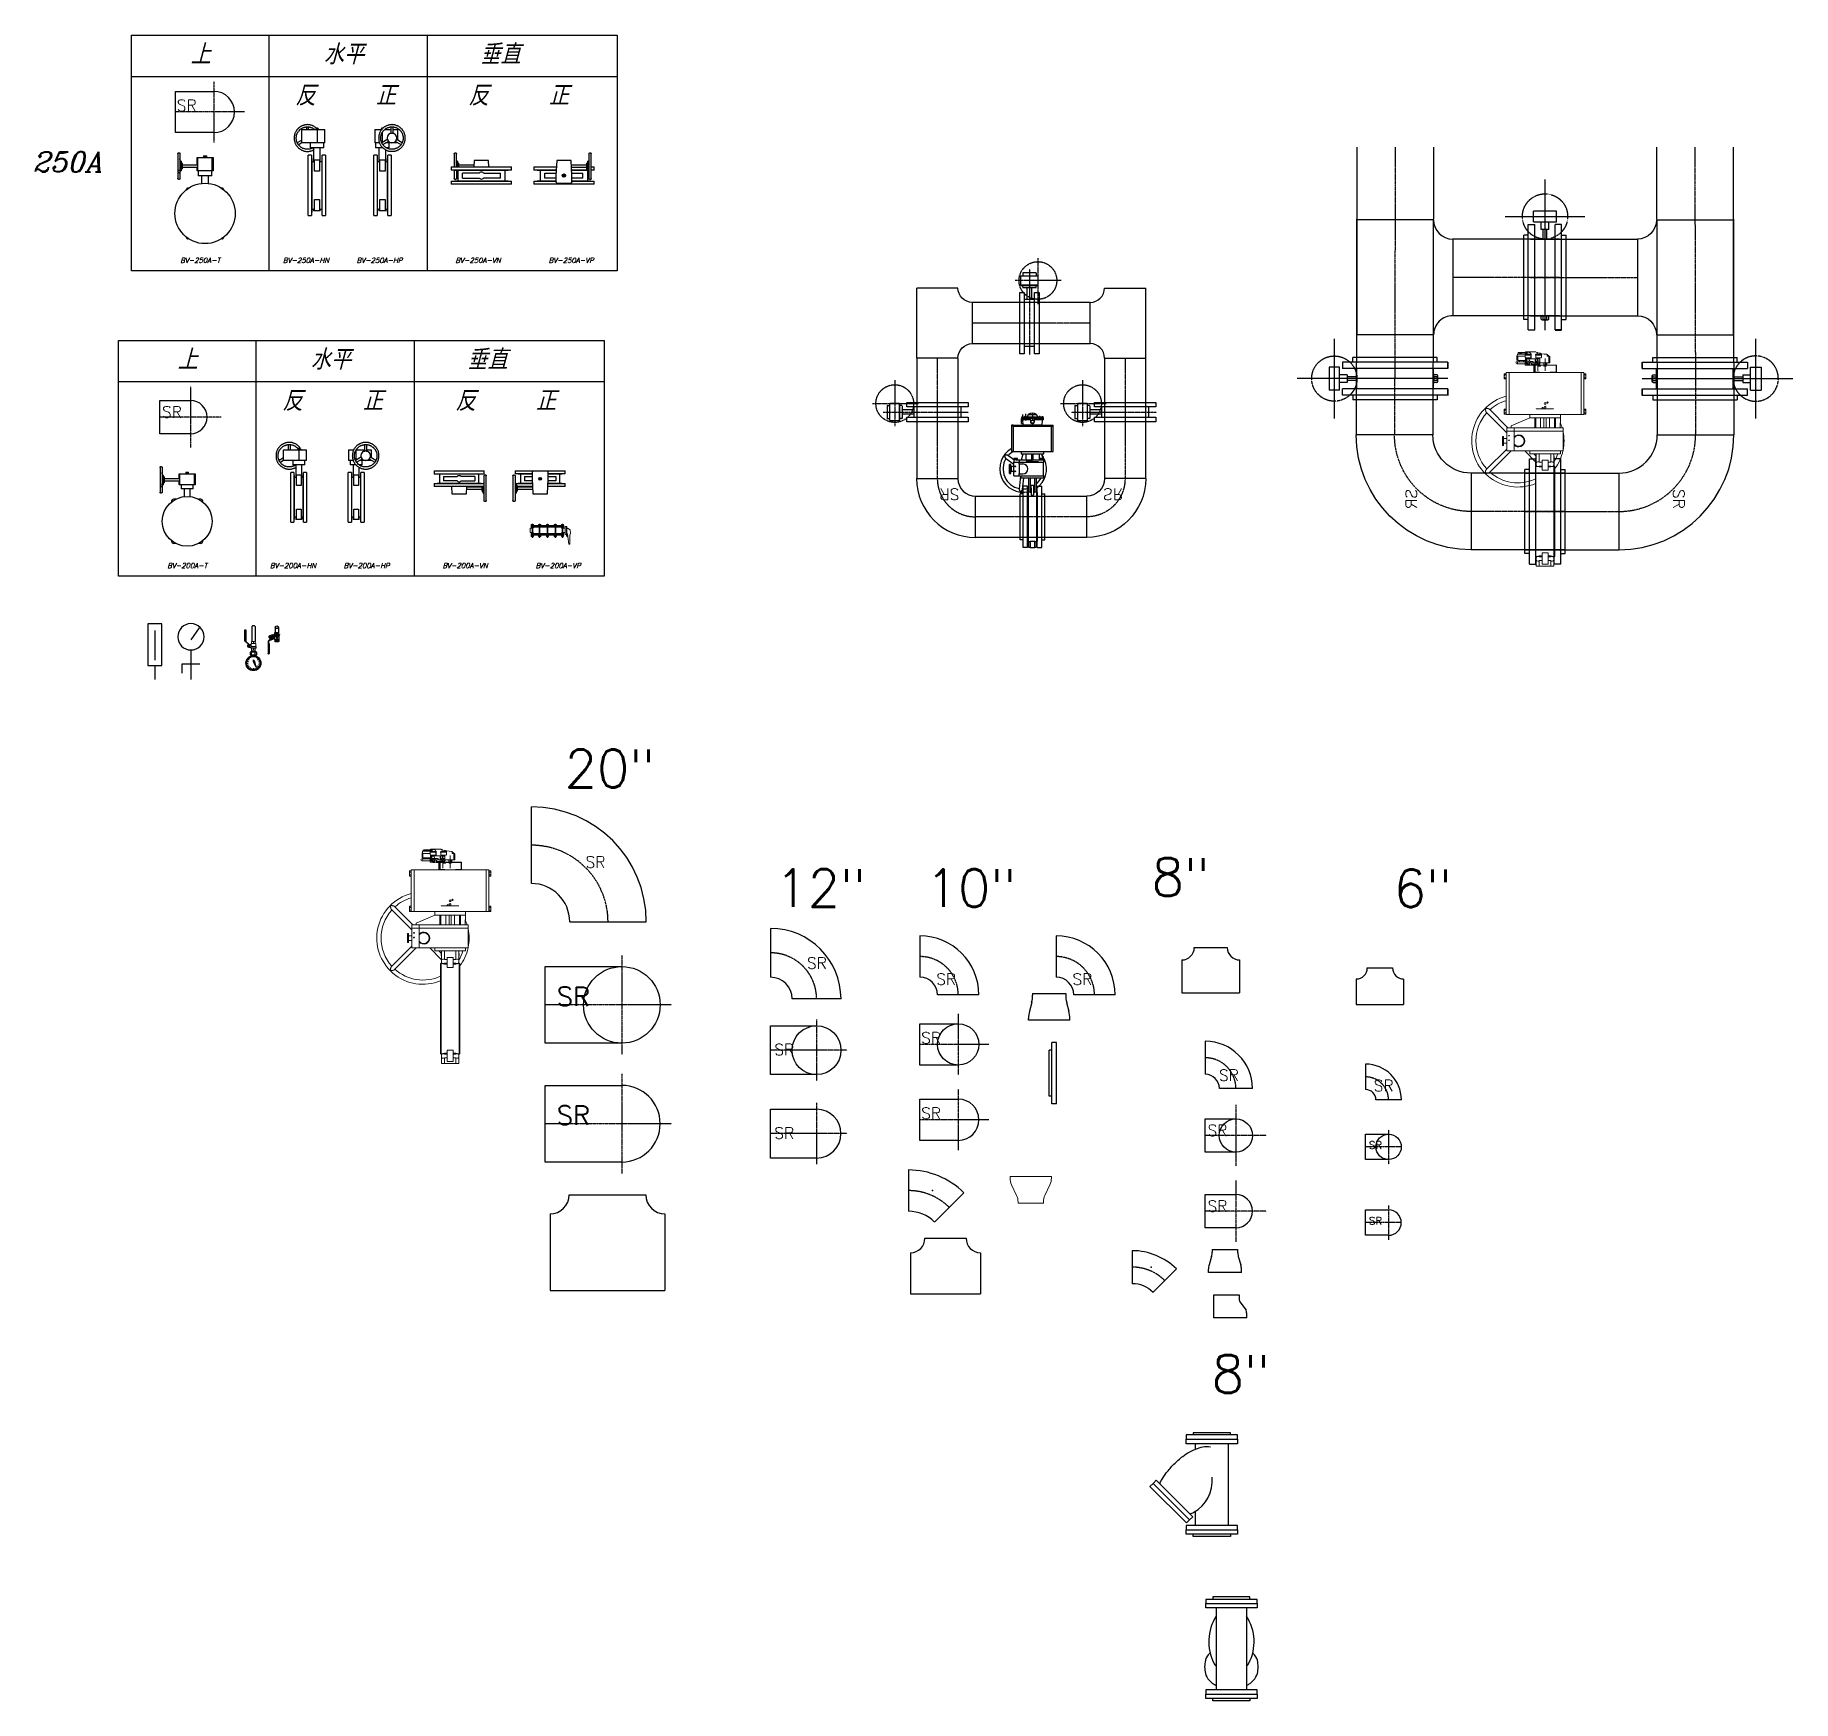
# Model space of a CAD drawing. Header units: millimetres. Extents: x -69706 to 52883, y -6882 to 68885.
# Drawn here: x 10389 to 22043, y -6882 to 4161 of the extents above; entities that cross this region are included whole.
import ezdxf
from ezdxf.enums import TextEntityAlignment as Align

# ---------------------------------------------------------------- set-up
doc = ezdxf.new("R2010")
doc.units = ezdxf.units.MM
for name, pattern in [('CENTER', [2, 1.25, -0.25, 0.25, -0.25]), ('XFM7P20PCW$0$CENTER', [2, 1.25, -0.25, 0.25, -0.25]), ('XFM7P20PCW$0$CENTER2', [1.125, 0.75, -0.125, 0.125, -0.125]), ('XFM7P20PCW$0$CENTERX2', [20.32, 12.7, -2.54, 2.54, -2.54])]:
    doc.linetypes.add(name, pattern=pattern)
doc.layers.add('M-HVAC-VALV', color=10, linetype='Continuous', lineweight=13)
doc.layers.add('XFM7P20PCW$0$M-PIPE--4', color=252, linetype='Continuous', lineweight=9)
for name, color, linetype in [('M-PIPE-VAVE', 120, 'Continuous'), ('XFM7P20PCW$0$M-CWTR-CENT', 252, 'XFM7P20PCW$0$CENTER'), ('XFM7P20PCW$0$M-CWTR-VAVE', 252, 'Continuous'), ('XFM7P20PCW$0$M-HVAC-TEXT', 252, 'Continuous'), ('XFM7P20PCW$0$P-PCWR-20.7-P', 252, 'Continuous'), ('XFM7P20PCW$0$PCWS-16.7-P', 252, 'Continuous')]:
    doc.layers.add(name, color=color, linetype=linetype)
doc.styles.add('AE', font='simplex.shx', dxfattribs={"width": 0.8, "bigfont": 'china1.shx'})
doc.styles.add('XFM7P20PCW$0$Standard', font='txt.shx', dxfattribs={"bigfont": 'chineset.shx'})
doc.styles.add('XFM7P20PCW$0$STDTEXT', font='complex.shx', dxfattribs={"bigfont": 'chineset.shx'})

msp = doc.modelspace()

# ---------------------------------------------------------------- texts
at = {"style": 'XFM7P20PCW$0$STDTEXT', "oblique": 15}
for s, height, p in [('上', 133.701, (11417.583, 3967.552)), ('水平', 133.7011, (12299.848, 3967.552)), ('垂直', 133.7011, (13337.938, 3967.552)), ('反', 133.701, (12112.761, 3694.641)), ('正', 133.701, (12645.628, 3694.641)), ('反', 133.701, (13260.411, 3694.641)), ('正', 133.701, (13793.278, 3694.641)), ('250A', 133.7011, (10371.895, 3254.259)), ('BV-250A-T', 33.4253, (11350.824, 2652.01)), ('BV-250A-HN', 33.4253, (12032.043, 2652.01)), ('BV-250A-HP', 33.4253, (12520.473, 2652.01)), ('BV-250A-VN', 33.4253, (13175.982, 2652.01)), ('BV-250A-VP', 33.4253, (13794.401, 2652.01)), ('上', 133.701, (11331.575, 1943.526)), ('水平', 133.7011, (12213.839, 1943.526)), ('垂直', 133.7011, (13251.93, 1943.526)), ('反', 133.701, (12026.752, 1670.615)), ('正', 133.701, (12559.619, 1670.615)), ('反', 133.701, (13174.402, 1670.615)), ('正', 133.701, (13707.269, 1670.615)), ('BV-200A-T', 33.4253, (11264.816, 627.984)), ('BV-200A-HN', 33.4253, (11946.034, 627.984)), ('BV-200A-HP', 33.4253, (12434.465, 627.984)), ('BV-200A-VN', 33.4253, (13089.974, 627.984)), ('BV-200A-VP', 33.4253, (13708.392, 627.984))]:
    msp.add_text(s, height=height, dxfattribs=at).set_placement(p)
at = {"color": 0, "style": 'XFM7P20PCW$0$Standard'}
for p in [(15290.383, -2601.817), (15290.383, -3155.191)]:
    msp.add_text('SR', height=75, dxfattribs=at).set_placement(p)
at = {"layer": 'XFM7P20PCW$0$M-HVAC-TEXT', "style": 'XFM7P20PCW$0$Standard'}
for s, p in [('20"', (13899.415, -700.866)), ('12"', (15297.29, -1493.72)), ('10"', (16293.893, -1493.72)), ('8"', (17791.51, -1419.867)), ('6"', (19397.726, -1495.615)), ('8"', (18190.931, -4714.761))]:
    msp.add_text(s, height=250, dxfattribs=at).set_placement(p, align=Align.MIDDLE_LEFT)

# ---------------------------------------------------------------- blocks, each defined once
blk = doc.blocks.new('AC-Butterfly Valve')
at = {"ltscale": 0.03}
for p, q in [((-127.7, 40.1), (-129.1, 14.4)), ((-113.3, 52.1), (-127.7, 40.1)), ((-112.9, 8.7), (-120.9, -65.9)), ((-109.2, 43.7), (-113.3, 52.1)), ((-102.2, 66.5), (-109.2, 66.5)), ((-102.2, 6.3), (-107.2, 6.3)), ((-126.2, -14.1), (-125.5, -65.9)), ((-125.5, -65.9), (-120.9, -65.9)), ((-107.2, -4.1), (-114.1, -11.1)), ((-113.9, -6.6), (-107.8, -1.7))]:
    blk.add_line(p, q, dxfattribs=at)
for p, q in [((-109.2, -2.9), (-109.2, 66.5)), ((-107.2, -1.8), (-107.2, 66.5)), ((-100.5, 9.6), (-100.5, 63.2)), ((-100.5, 53.7), (-82.1, 53.7)), ((-100.5, 20.1), (-82.1, 20.1)), ((92.1, 73.9), (-92.1, 73.9)), ((-92.1, 60.4), (-92.1, 73.9)), ((92.1, 60.4), (-92.1, 60.4)), ((92.1, 13.4), (-92.1, 13.4)), ((-92.1, 0), (-92.1, 13.4)), ((92.1, 0), (-92.1, 0)), ((-91.1, 81.2), (-91.1, 74.5)), ((-79.4, 81.9), (-90.8, 81.9)), ((-90.8, 73.9), (-79.4, 73.9)), ((-89.6, 0), (-80.6, 0)), ((-88, 81.9), (-88, 73.9)), ((-87.1, 73.9), (-87.1, 0)), ((-83, 73.9), (-87.1, 73.9)), ((-83, 0), (-83, 73.9)), ((-82.1, 81.9), (-82.1, 73.9)), ((-79, 74.5), (-79, 81.2)), ((-50.4, 81.2), (-50.4, 74.5)), ((-38.7, 81.9), (-50.1, 81.9)), ((-50.1, 73.9), (-38.7, 73.9)), ((-48.9, 0), (-39.9, 0)), ((-47.4, 81.9), (-47.4, 73.9)), ((-46.4, 73.9), (-46.4, 0)), ((-42.4, 73.9), (-46.4, 73.9)), ((-42.4, 0), (-42.4, 73.9)), ((-41.4, 81.9), (-41.4, 73.9)), ((-38.4, 74.5), (-38.4, 81.2)), ((-6, 74.5), (-6, 81.2)), ((-5.7, 81.9), (5.7, 81.9)), ((5.7, 73.9), (-5.7, 73.9)), ((4.5, 0), (-4.5, 0)), ((-3, 81.9), (-3, 73.9)), ((-2, 0), (-2, 73.9)), ((-2, 73.9), (2, 73.9)), ((2, 73.9), (2, 0)), ((3, 81.9), (3, 73.9)), ((6, 81.2), (6, 74.5)), ((38.4, 74.5), (38.4, 81.2)), ((38.7, 81.9), (50.1, 81.9)), ((50.1, 73.9), (38.7, 73.9)), ((48.9, 0), (39.9, 0)), ((41.4, 81.9), (41.4, 73.9)), ((42.4, 0), (42.4, 73.9)), ((42.4, 73.9), (46.4, 73.9)), ((46.4, 73.9), (46.4, 0)), ((47.4, 81.9), (47.4, 73.9)), ((50.4, 81.2), (50.4, 74.5)), ((78.7, 60.4), (78.7, 60.4)), ((78.7, 13.4), (78.7, 13.4)), ((79, 74.5), (79, 81.2)), ((79.4, 81.9), (90.8, 81.9)), ((90.8, 73.9), (79.4, 73.9)), ((89.6, 0), (80.6, 0)), ((82.1, 81.9), (82.1, 73.9)), ((95.5, 53.7), (82.1, 53.7)), ((95.5, 20.1), (82.1, 20.1)), ((83, 0), (83, 73.9)), ((83, 73.9), (87.1, 73.9)), ((87.1, 73.9), (87.1, 0)), ((88, 81.9), (88, 73.9)), ((91.1, 81.2), (91.1, 74.5)), ((92.1, 60.4), (92.1, 73.9)), ((92.1, 13.4), (92.1, 0)), ((97.2, 50.4), (97.2, 23.5)), ((-91.1, -0.4), (-91.1, -8.1)), ((-89.6, -8.4), (-80.6, -8.4)), ((-88, -0.4), (-88, -8.1)), ((-87.1, -8.4), (-87.1, -17)), ((-87.1, -17), (-83, -17)), ((-83, -17), (-83, -8.4)), ((-82.1, -0.4), (-82.1, -8.1)), ((-79, -0.4), (-79, -8.1)), ((-50.4, -0.4), (-50.4, -8.1)), ((-48.9, -8.4), (-39.9, -8.4)), ((-47.4, -0.4), (-47.4, -8.1)), ((-46.4, -8.4), (-46.4, -17)), ((-46.4, -17), (-42.4, -17)), ((-42.4, -17), (-42.4, -8.4)), ((-41.4, -0.4), (-41.4, -8.1)), ((-38.4, -0.4), (-38.4, -8.1)), ((-6, -0.4), (-6, -8.1)), ((4.5, -8.4), (-4.5, -8.4)), ((-3, -0.4), (-3, -8.1)), ((-2, -17), (-2, -8.4)), ((2, -17), (-2, -17)), ((2, -8.4), (2, -17)), ((3, -0.4), (3, -8.1)), ((6, -0.4), (6, -8.1)), ((38.4, -0.4), (38.4, -8.1)), ((48.9, -8.4), (39.9, -8.4)), ((41.4, -0.4), (41.4, -8.1)), ((42.4, -17), (42.4, -8.4)), ((46.4, -17), (42.4, -17)), ((46.4, -8.4), (46.4, -17)), ((47.4, -0.4), (47.4, -8.1)), ((50.4, -0.4), (50.4, -8.1)), ((79, -0.4), (79, -8.1)), ((89.6, -8.4), (80.6, -8.4)), ((82.1, -0.4), (82.1, -8.1)), ((83, -17), (83, -8.4)), ((87.1, -17), (83, -17)), ((87.1, -8.4), (87.1, -17)), ((88, -0.4), (88, -8.1)), ((91.1, -0.4), (91.1, -8.1))]:
    blk.add_line(p, q)
at = {"color": 8}
for p, q in [((92.1, 67.1), (-92.1, 67.1)), ((92.1, 6.7), (-92.1, 6.7))]:
    blk.add_line(p, q, dxfattribs=at)
at = {"color": 8, "linetype": 'CENTER'}
for p, q in [((-85.1, 84.6), (-85.1, -20.1)), ((-44.4, 84.6), (-44.4, -20.1)), ((0, 84.6), (0, -20.1)), ((44.4, 84.6), (44.4, -20.1)), ((85.1, 84.6), (85.1, -20.1))]:
    blk.add_line(p, q, dxfattribs=at)
at = {"ltscale": 0.03, "extrusion": (0, 0, -1)}
for centre, major_axis, start_param, end_param in [((-147, -7.7), (0, 42.2), 1.018849, 1.721614), ((-108.4, 7.3), (0, 9.14), -1.411469, -0.184238), ((-102.2, 63.2), (0, 3.36), 0, 1.570796), ((-107.6, -3), (0, 1.33), -0.382935, 2.617579)]:
    blk.add_ellipse(centre, major_axis=major_axis, ratio=0.5, start_param=start_param, end_param=end_param, dxfattribs=at)
at = {"extrusion": (0, 0, -1)}
for centre, major_axis, start_param, end_param in [((-102.2, 9.6), (0, 3.36), 1.570796, 3.141593), ((-90.8, 81.2), (0, 0.671), 4.712389, 6.283185), ((-90.8, 74.5), (0, 0.671), 3.141593, 4.712389), ((-89.6, -12.8), (0, 12.8), -0.242882, 0.242882), ((-85.1, -47.2), (0, 47.2), -0.126243, 0.126243), ((-82.1, 60.4), (0, 6.71), 1.570796, 3.141593), ((-82.1, 13.4), (0, 6.71), 0, 1.570796), ((-80.6, -12.8), (0, 12.8), -0.242882, 0.242882), ((-79.4, 81.2), (0, 0.671), 0, 1.570796), ((-79.4, 74.5), (0, 0.671), 1.570796, 3.141593), ((-50.1, 81.2), (0, 0.671), 4.712389, 6.283185), ((-50.1, 74.5), (0, 0.671), 3.141593, 4.712389), ((-48.9, -12.8), (0, 12.8), -0.242882, 0.242882), ((-44.4, -47.2), (0, 47.2), -0.126243, 0.126243), ((-39.9, -12.8), (0, 12.8), -0.242882, 0.242882), ((-38.7, 81.2), (0, 0.671), 0, 1.570796), ((-38.7, 74.5), (0, 0.671), 1.570796, 3.141593), ((-5.7, 81.2), (0, 0.671), 4.712389, 6.283185), ((-5.7, 74.5), (0, 0.671), 3.141593, 4.712389), ((-4.5, -12.8), (0, 12.8), -0.242882, 0.242882), ((0, -47.2), (0, 47.2), -0.126243, 0.126243), ((4.5, -12.8), (0, 12.8), -0.242882, 0.242882), ((5.7, 81.2), (0, 0.671), 0, 1.570796), ((5.7, 74.5), (0, 0.671), 1.570796, 3.141593), ((38.7, 81.2), (0, 0.671), 4.712389, 6.283185), ((38.7, 74.5), (0, 0.671), 3.141593, 4.712389), ((39.9, -12.8), (0, 12.8), -0.242882, 0.242882), ((44.4, -47.2), (0, 47.2), -0.126243, 0.126243), ((48.9, -12.8), (0, 12.8), -0.242882, 0.242882), ((50.1, 81.2), (0, 0.671), 0, 1.570796), ((50.1, 74.5), (0, 0.671), 1.570796, 3.141593), ((82.1, 60.4), (0, 6.71), 3.141593, 4.712389), ((82.1, 13.4), (0, 6.71), 4.712389, 6.283185), ((79.4, 81.2), (0, 0.671), 4.712389, 6.283185), ((79.4, 74.5), (0, 0.671), 3.141593, 4.712389), ((80.6, -12.8), (0, 12.8), -0.242882, 0.242882), ((85.1, -47.2), (0, 47.2), -0.126243, 0.126243), ((89.6, -12.8), (0, 12.8), -0.242882, 0.242882), ((90.8, 81.2), (0, 0.671), 0, 1.570796), ((90.8, 74.5), (0, 0.671), 1.570796, 3.141593), ((95.5, 50.4), (0, 3.36), 0, 1.570796), ((95.5, 23.5), (0, 3.36), 1.570796, 3.141593), ((-89.6, 4.3), (0, 12.8), 2.898711, 3.384475), ((-85.1, 38.8), (0, 47.2), 3.01535, 3.267836), ((-85.1, 1.3), (0, 18.8), 2.925362, 3.357823), ((-80.6, 4.3), (0, 12.8), 2.898711, 3.384475), ((-48.9, 4.3), (0, 12.8), 2.898711, 3.384475), ((-44.4, 38.8), (0, 47.2), 3.01535, 3.267836), ((-44.4, 1.3), (0, 18.8), 2.925362, 3.357823), ((-39.9, 4.3), (0, 12.8), 2.898711, 3.384475), ((-4.5, 4.3), (0, 12.8), 2.898711, 3.384475), ((0, 38.8), (0, 47.2), 3.01535, 3.267836), ((0, 1.3), (0, 18.8), 2.925362, 3.357823), ((4.5, 4.3), (0, 12.8), 2.898711, 3.384475), ((39.9, 4.3), (0, 12.8), 2.898711, 3.384475), ((44.4, 38.8), (0, 47.2), 3.01535, 3.267836), ((44.4, 1.3), (0, 18.8), 2.925362, 3.357823), ((48.9, 4.3), (0, 12.8), 2.898711, 3.384475), ((80.6, 4.3), (0, 12.8), 2.898711, 3.384475), ((85.1, 38.8), (0, 47.2), 3.01535, 3.267836), ((85.1, 1.3), (0, 18.8), 2.925362, 3.357823), ((89.6, 4.3), (0, 12.8), 2.898711, 3.384475)]:
    blk.add_ellipse(centre, major_axis=major_axis, ratio=0.5, start_param=start_param, end_param=end_param, dxfattribs=at)
blk = doc.blocks.new('EH15D2D')
at = {"color": 0}
for p, q in [((-1, 331), (-71, 429)), ((0, 246), (0, 0))]:
    blk.add_line(p, q, dxfattribs=at)
blk.add_lwpolyline([(-75, 129), (75, 129), (75, 54)], dxfattribs=at)
blk.add_circle((0, 355), 109, dxfattribs=at)
at = {"color": 0, "linetype": 'ByBlock', "style": 'AE', "flags": 1}
blk.add_attdef('KENCAD', (0, 0), '', height=1, dxfattribs=at)
blk = doc.blocks.new('EF01D2D')
at = {"color": 0, "linetype": 'ByBlock'}
for p, q in [((-50, 100), (-50, 400)), ((-50, 400), (49, 400)), ((50, 400), (50, 100)), ((-1, 351), (-1, 139)), ((50, 100), (-50, 100)), ((0, 100), (0, 0))]:
    blk.add_line(p, q, dxfattribs=at)
at = {"style": 'AE', "flags": 1}
blk.add_attdef('KENCAD', text='', height=1, dxfattribs=at).set_placement((0, 0), align=Align.MIDDLE)
blk = doc.blocks.new('EH14D2D')
at = {"color": 0, "linetype": 'ByBlock', "lineweight": -2, "xscale": 1.159878836282587, "yscale": 1.159878836282587, "zscale": 1.159878836282587}
blk.add_blockref('EF01D2D', (0, 0), dxfattribs=at)
at = {"color": 0, "linetype": 'ByBlock', "lineweight": -2, "style": 'AE', "flags": 1}
blk.add_attdef('KENCAD', (0, -30), '', height=1, dxfattribs=at)
blk = doc.blocks.new('XFM7P20PCW$0$A$C62BD0E7C')
at = {"color": 1, "linetype": 'XFM7P20PCW$0$CENTER'}
for p, q in [((0, 203), (0, -203)), ((203, 0), (-254, 0))]:
    blk.add_line(p, q, dxfattribs=at)
at = {"color": 0}
blk.add_lwpolyline([(0, -137), (-254, -137), (-254, 137), (0, 137)], dxfattribs=at)
blk.add_arc((0, 0), 137, 270, 90, dxfattribs=at)
at = {"color": 0, "style": 'XFM7P20PCW$0$Standard'}
blk.add_text('SR', height=75, dxfattribs=at).set_placement((-246, 6))
blk = doc.blocks.new('XFM7P20PCW$0$BV-250A-T')
for p, q in [((-180, 397), (-180, 398)), ((-180, 398), (-180, 398)), ((-180, 398), (-179, 398)), ((-180, 396), (-180, 397)), ((-180, 397), (-180, 397)), ((-180, 397), (-180, 397)), ((-180, 397), (-180, 397)), ((-180, 395), (-180, 396)), ((-180, 396), (-180, 396)), ((-180, 396), (-180, 396)), ((-180, 395), (-180, 233)), ((-179, 399), (-179, 400)), ((-179, 400), (-178, 400)), ((-179, 398), (-179, 399)), ((-179, 399), (-179, 399)), ((-179, 399), (-179, 399)), ((-179, 399), (-179, 399)), ((-179, 398), (-179, 398)), ((-178, 400), (-178, 401)), ((-178, 401), (-178, 401)), ((-178, 401), (-177, 401)), ((-178, 400), (-178, 400)), ((-178, 400), (-178, 400)), ((-177, 401), (-177, 402)), ((-177, 402), (-176, 402)), ((-177, 401), (-177, 401)), ((-177, 401), (-177, 401)), ((-177, 401), (-177, 401)), ((-176, 402), (-176, 402)), ((-176, 402), (-176, 402)), ((-176, 402), (-176, 402)), ((-176, 402), (-175, 402)), ((-175, 402), (-175, 402)), ((-175, 402), (-175, 402)), ((-175, 402), (-174, 402)), ((-174, 402), (-174, 402)), ((-174, 402), (-174, 402)), ((-174, 402), (-174, 402)), ((-174, 402), (-173, 402)), ((-173, 401), (-173, 402)), ((-173, 402), (-173, 402)), ((-173, 402), (-173, 402)), ((-173, 402), (-173, 402)), ((-173, 402), (-172, 402)), ((-173, 402), (-173, 402)), ((-172, 402), (-172, 402)), ((-172, 402), (-172, 402)), ((-172, 402), (-172, 402)), ((-172, 402), (-171, 402)), ((-171, 402), (-171, 402)), ((-171, 402), (-171, 402)), ((-171, 402), (-171, 402)), ((-171, 402), (-170, 402)), ((-170, 402), (-170, 402)), ((-170, 402), (-170, 402)), ((-170, 402), (-170, 402)), ((-170, 402), (-169, 401)), ((-169, 401), (-169, 401)), ((-169, 401), (-169, 401)), ((-169, 401), (-169, 401)), ((-169, 401), (-168, 401)), ((-168, 401), (-168, 401)), ((-168, 401), (-168, 400)), ((-168, 400), (-168, 400)), ((-168, 400), (-168, 400)), ((-168, 400), (-167, 400)), ((-167, 400), (-167, 400)), ((-167, 400), (-167, 399)), ((-167, 399), (-167, 399)), ((-167, 399), (-167, 399)), ((-167, 399), (-167, 399)), ((-167, 399), (-167, 398)), ((-167, 398), (-166, 398)), ((-166, 398), (-166, 398)), ((-166, 398), (-166, 398)), ((-166, 398), (-166, 397)), ((-166, 397), (-166, 397)), ((-166, 397), (-166, 397)), ((-166, 397), (-166, 396)), ((-166, 396), (-166, 396)), ((-166, 396), (-166, 396)), ((-166, 396), (-166, 396)), ((-166, 396), (-166, 395)), ((-166, 395), (-166, 395)), ((-166, 395), (-166, 233)), ((-163, 343), (-166, 362)), ((-53, 371), (53, 371)), ((-53, 321), (-53, 371)), ((-48, 282), (-48, 371)), ((-11, 381), (11, 381)), ((-11, 381), (-11, 371)), ((-11, 373), (-11, 373)), ((-10, 381), (-10, 373)), ((-10, 373), (10, 373)), ((10, 373), (10, 381)), ((11, 371), (11, 381)), ((11, 373), (11, 373)), ((48, 282), (48, 371)), ((53, 371), (53, 282)), ((-171, 286), (-173, 280)), ((-173, 266), (-170, 275)), ((-173, 269), (-173, 270)), ((-166, 348), (-165, 343)), ((-159, 346), (-166, 346)), ((-161, 316), (-166, 300)), ((-166, 286), (-160, 303)), ((-166, 282), (-159, 282)), ((-159, 346), (-159, 282)), ((-152, 333), (-159, 333)), ((-159, 295), (-152, 295)), ((-152, 333), (-152, 295)), ((-49, 321), (-152, 321)), ((-152, 307), (-49, 307)), ((-53, 282), (-53, 307)), ((53, 282), (-53, 282)), ((-45, 282), (-45, 249)), ((45, 249), (-45, 249)), ((-23, 249), (-23, 199)), ((23, 199), (23, 249)), ((45, 249), (45, 282)), ((-180, 232), (-180, 233)), ((-180, 231), (-180, 232)), ((-180, 232), (-180, 232)), ((-180, 232), (-180, 232)), ((-180, 232), (-180, 232)), ((-180, 230), (-180, 231)), ((-180, 231), (-180, 231)), ((-180, 231), (-180, 231)), ((-179, 230), (-180, 230)), ((-180, 230), (-180, 230)), ((-180, 230), (-180, 230)), ((-179, 229), (-179, 230)), ((-179, 228), (-179, 229)), ((-179, 229), (-179, 229)), ((-179, 229), (-179, 229)), ((-179, 229), (-179, 229)), ((-178, 228), (-179, 228)), ((-179, 228), (-179, 228)), ((-178, 227), (-178, 228)), ((-178, 228), (-178, 228)), ((-178, 228), (-178, 228)), ((-177, 227), (-178, 227)), ((-178, 227), (-178, 227)), ((-176, 226), (-177, 227)), ((-177, 227), (-177, 227)), ((-177, 227), (-177, 227)), ((-177, 227), (-177, 227)), ((-175, 226), (-176, 226)), ((-176, 226), (-176, 226)), ((-176, 226), (-176, 226)), ((-176, 226), (-176, 226)), ((-174, 226), (-175, 226)), ((-175, 226), (-175, 226)), ((-175, 226), (-175, 226)), ((-175, 226), (-175, 226)), ((-173, 226), (-174, 226)), ((-174, 226), (-174, 226)), ((-174, 226), (-174, 226)), ((-174, 226), (-174, 226)), ((-172, 226), (-173, 226)), ((-173, 226), (-173, 226)), ((-173, 226), (-173, 226)), ((-173, 226), (-173, 226)), ((-171, 226), (-172, 226)), ((-172, 226), (-172, 226)), ((-172, 226), (-172, 226)), ((-172, 226), (-172, 226)), ((-170, 226), (-171, 226)), ((-171, 226), (-171, 226)), ((-171, 226), (-171, 226)), ((-169, 226), (-170, 226)), ((-170, 226), (-170, 226)), ((-170, 226), (-170, 226)), ((-170, 226), (-170, 226)), ((-168, 227), (-169, 227)), ((-169, 227), (-169, 227)), ((-169, 227), (-169, 227)), ((-169, 227), (-169, 227)), ((-169, 227), (-169, 226)), ((-167, 228), (-168, 228)), ((-168, 228), (-168, 228)), ((-168, 228), (-168, 228)), ((-168, 228), (-168, 227)), ((-168, 227), (-168, 227)), ((-166, 230), (-167, 230)), ((-167, 230), (-167, 230)), ((-167, 230), (-167, 229)), ((-167, 229), (-167, 229)), ((-167, 229), (-167, 229)), ((-167, 229), (-167, 229)), ((-167, 229), (-167, 228)), ((-166, 233), (-166, 232)), ((-166, 233), (-166, 233)), ((-166, 232), (-166, 232)), ((-166, 232), (-166, 232)), ((-166, 232), (-166, 231)), ((-166, 231), (-166, 231)), ((-166, 231), (-166, 231)), ((-166, 231), (-166, 231)), ((-166, 231), (-166, 230)), ((-166, 230), (-166, 230)), ((-126, 156), (-126, 156)), ((-108, 168), (-111, 168)), ((111, 168), (108, 168)), ((126, 156), (126, 156)), ((-126, -156), (-126, -156)), ((-108, -168), (-111, -168)), ((111, -168), (108, -168)), ((126, -156), (126, -156))]:
    blk.add_line(p, q)
blk.add_circle((0, 0), 200)
for centre, start, end in [((-111, 154), 90, 169.8685), ((111, 154), 10.1315, 90), ((-111, -154), 190.1315, 270), ((111, -154), 270, 349.8685)]:
    blk.add_arc(centre, 14.4, start, end)
blk = doc.blocks.new('XFM7P20PCW$0$BV-250A-HN')
for p, q in [((-108, 350), (-110, 347)), ((-107, 353), (-108, 350)), ((-105, 357), (-107, 353)), ((-103, 360), (-105, 357)), ((-101, 363), (-103, 360)), ((-99, 366), (-101, 363)), ((-97, 368), (-99, 366)), ((-95, 371), (-97, 368)), ((-93, 374), (-95, 371)), ((-90, 376), (-93, 374)), ((-93, 348), (-92, 351)), ((-92, 351), (-91, 354)), ((-91, 354), (-89, 356)), ((-88, 379), (-90, 376)), ((-89, 356), (-87, 359)), ((-85, 381), (-88, 379)), ((-87, 359), (-85, 361)), ((-82, 383), (-85, 381)), ((-85, 361), (-83, 363)), ((-83, 363), (-81, 365)), ((-79, 386), (-82, 383)), ((-81, 365), (-79, 368)), ((-77, 388), (-79, 386)), ((-79, 368), (-77, 370)), ((-74, 390), (-77, 388)), ((-77, 370), (-75, 372)), ((-75, 372), (-73, 373)), ((-71, 391), (-74, 390)), ((-73, 373), (-70, 375)), ((-67, 393), (-71, 391)), ((-70, 375), (-68, 377)), ((-68, 377), (-65, 378)), ((-64, 395), (-67, 393)), ((-65, 378), (-63, 380)), ((-65, 371), (87, 371)), ((-65, 282), (-65, 371)), ((-61, 396), (-64, 395)), ((-63, 380), (-60, 381)), ((-58, 397), (-61, 396)), ((-60, 381), (-57, 382)), ((-54, 398), (-58, 397)), ((-57, 382), (-54, 384)), ((-51, 399), (-54, 398)), ((-54, 384), (-52, 385)), ((-52, 385), (-49, 385)), ((-48, 400), (-51, 399)), ((-49, 385), (-46, 386)), ((-44, 401), (-48, 400)), ((-46, 386), (-43, 387)), ((-41, 402), (-44, 401)), ((-43, 387), (-40, 387)), ((-37, 402), (-41, 402)), ((-40, 387), (-37, 388)), ((-34, 402), (-37, 402)), ((-37, 388), (-34, 388)), ((-30, 403), (-34, 402)), ((-34, 389), (-34, 371)), ((-34, 388), (-31, 388)), ((-31, 388), (-28, 389)), ((-26, 403), (-30, 403)), ((-28, 389), (-25, 389)), ((-23, 402), (-26, 403)), ((-25, 389), (-22, 388)), ((-19, 402), (-23, 402)), ((-22, 388), (-19, 388)), ((-20, 371), (-20, 389)), ((-16, 402), (-19, 402)), ((-19, 388), (-16, 388)), ((-12, 401), (-16, 402)), ((-16, 388), (-13, 387)), ((-13, 387), (-10, 387)), ((-9, 401), (-12, 401)), ((-10, 387), (-8, 386)), ((-5, 400), (-9, 401)), ((-8, 386), (-5, 385)), ((-2, 399), (-5, 400)), ((-5, 385), (-2, 384)), ((1, 398), (-2, 399)), ((-2, 384), (1, 383)), ((5, 397), (1, 398)), ((1, 383), (4, 382)), ((4, 382), (6, 381)), ((8, 395), (5, 397)), ((6, 381), (9, 379)), ((11, 394), (8, 395)), ((9, 379), (11, 378)), ((14, 392), (11, 394)), ((11, 378), (14, 376)), ((17, 390), (14, 392)), ((14, 376), (16, 374)), ((16, 374), (19, 373)), ((20, 389), (17, 390)), ((19, 373), (21, 371)), ((23, 387), (20, 389)), ((26, 384), (23, 387)), ((25, 373), (25, 371)), ((25, 373), (33, 373)), ((29, 382), (26, 384)), ((32, 380), (29, 382)), ((32, 381), (39, 381)), ((32, 373), (32, 381)), ((32, 379), (32, 380)), ((38, 373), (33, 373)), ((36, 371), (36, 282)), ((47, 373), (38, 373)), ((39, 381), (39, 373)), ((47, 371), (47, 373)), ((87, 282), (87, 371)), ((-115, 323), (-116, 320)), ((-116, 320), (-116, 316)), ((-116, 316), (-116, 314)), ((-116, 314), (-116, 311)), ((-116, 311), (-116, 307)), ((-116, 307), (-115, 303)), ((-114, 330), (-115, 327)), ((-115, 327), (-115, 323)), ((-115, 303), (-115, 300)), ((-115, 300), (-114, 296)), ((-113, 337), (-114, 334)), ((-114, 334), (-114, 330)), ((-114, 296), (-113, 293)), ((-112, 340), (-113, 337)), ((-113, 293), (-112, 290)), ((-111, 344), (-112, 340)), ((-112, 290), (-111, 286)), ((-110, 347), (-111, 344)), ((-111, 286), (-110, 283)), ((-110, 283), (-109, 280)), ((-109, 280), (-107, 276)), ((-107, 276), (-106, 273)), ((-106, 273), (-104, 270)), ((-104, 270), (-102, 267)), ((-102, 320), (-101, 323)), ((-102, 317), (-102, 320)), ((-102, 314), (-102, 317)), ((-102, 312), (-102, 314)), ((-102, 309), (-102, 312)), ((-102, 307), (-102, 309)), ((-101, 304), (-102, 307)), ((-102, 267), (-100, 264)), ((-101, 326), (-100, 329)), ((-101, 323), (-101, 326)), ((-101, 301), (-101, 304)), ((-100, 298), (-101, 301)), ((-100, 332), (-99, 335)), ((-100, 329), (-100, 332)), ((-99, 295), (-100, 298)), ((-100, 264), (-98, 261)), ((-99, 335), (-98, 338)), ((-99, 292), (-99, 295)), ((-98, 289), (-99, 292)), ((-98, 338), (-97, 340)), ((-97, 286), (-98, 289)), ((-98, 261), (-96, 258)), ((-97, 340), (-96, 343)), ((-95, 284), (-97, 286)), ((-96, 343), (-95, 346)), ((-65, 300), (-96, 283)), ((-96, 258), (-94, 256)), ((-95, 346), (-93, 348)), ((-94, 281), (-95, 284)), ((-93, 278), (-94, 281)), ((-94, 256), (-92, 253)), ((-91, 276), (-93, 278)), ((-92, 253), (-89, 251)), ((-90, 273), (-91, 276)), ((-88, 271), (-90, 273)), ((-89, 270), (-65, 284)), ((-89, 251), (-86, 248)), ((-86, 268), (-88, 271)), ((-84, 266), (-86, 268)), ((-86, 248), (-84, 246)), ((-82, 264), (-84, 266)), ((-84, 246), (-81, 244)), ((-80, 262), (-82, 264)), ((-81, 244), (-78, 242)), ((-78, 260), (-80, 262)), ((-76, 258), (-78, 260)), ((-78, 242), (-75, 240)), ((-74, 256), (-76, 258)), ((-75, 240), (-72, 238)), ((-71, 254), (-74, 256)), ((-72, 238), (-69, 236)), ((-69, 252), (-71, 254)), ((-66, 251), (-69, 252)), ((-69, 236), (-66, 234)), ((-64, 249), (-66, 251)), ((-66, 234), (-63, 233)), ((87, 282), (-65, 282)), ((-61, 248), (-64, 249)), ((-58, 246), (-61, 248)), ((-56, 245), (-58, 246)), ((-53, 244), (-56, 245)), ((-50, 243), (-53, 244)), ((-47, 242), (-50, 243)), ((-44, 242), (-47, 242)), ((-41, 241), (-44, 242)), ((-38, 240), (-41, 241)), ((-36, 240), (-38, 240)), ((-33, 240), (-36, 240)), ((-30, 240), (-33, 240)), ((-27, 240), (-30, 240)), ((-24, 240), (-27, 240)), ((-21, 240), (-24, 240)), ((-18, 240), (-21, 240)), ((-15, 241), (-18, 240)), ((-12, 241), (-15, 241)), ((-9, 242), (-12, 241)), ((-10, 282), (-10, 250)), ((81, 250), (-10, 250)), ((-6, 243), (-9, 242)), ((-3, 244), (-6, 243)), ((0, 245), (-3, 244)), ((2, 246), (0, 245)), ((5, 247), (2, 246)), ((8, 248), (5, 247)), ((6, 232), (9, 234)), ((10, 250), (8, 248)), ((9, 234), (13, 235)), ((13, 250), (13, 157)), ((13, 235), (13, 235)), ((58, 157), (58, 250)), ((81, 250), (81, 282)), ((-63, 233), (-59, 232)), ((-59, 232), (-56, 230)), ((-56, 230), (-53, 229)), ((-53, 229), (-49, 228)), ((-49, 228), (-46, 228)), ((-46, 228), (-42, 227)), ((-42, 227), (-39, 226)), ((-39, 226), (-35, 226)), ((-35, 226), (-32, 226)), ((-32, 226), (-28, 226)), ((-28, 226), (-25, 226)), ((-25, 226), (-21, 226)), ((0, 200), (-22, 200)), ((-22, -200), (-22, 200)), ((-21, 226), (-18, 226)), ((-18, 226), (-14, 227)), ((-14, 227), (-11, 227)), ((-11, 227), (-7, 228)), ((-7, 228), (-4, 229)), ((-4, 229), (0, 230)), ((0, 230), (3, 231)), ((0, 200), (0, -200)), ((2, 178), (0, 178)), ((2, 178), (2, -177)), ((13, 157), (2, 157)), ((3, 231), (6, 232)), ((53, 168), (19, 168)), ((19, 94), (19, 168)), ((53, 168), (53, 94)), ((70, 157), (58, 157)), ((71, 178), (70, 178)), ((70, -177), (70, 178)), ((93, 200), (71, 200)), ((71, -200), (71, 200)), ((93, 200), (93, -200)), ((53, 94), (19, 94)), ((19, -94), (53, -94)), ((19, -168), (19, -94)), ((53, -94), (53, -168)), ((-22, -200), (0, -200)), ((0, -177), (2, -177)), ((2, -157), (13, -157)), ((13, -157), (13, -168)), ((58, -168), (13, -168)), ((58, -168), (58, -157)), ((58, -157), (70, -157)), ((70, -177), (71, -177)), ((71, -200), (93, -200))]:
    blk.add_line(p, q)
for centre, start, end in [((-27, 396), 85.2104, 94.7896), ((-98, 273), 205.2104, 214.7896)]:
    blk.add_arc(centre, 7, start, end)
for points in [[(13, 157), (13, 157), (13, 157), (15, 157), (17, 157), (19, 156)], [(53, 156), (54, 157), (56, 157), (58, 157), (58, 157), (58, 157)], [(19, -156), (17, -156), (15, -157), (13, -157), (13, -157), (13, -157)], [(58, -157), (58, -157), (58, -157), (56, -157), (54, -156), (53, -156)]]:
    blk.add_open_spline(points, degree=3)
blk = doc.blocks.new('XFM7P20PCW$0$BV-250A-HP')
for p, q in [((-17, 371), (-17, 282)), ((-17, 371), (29, 371)), ((16, 350), (15, 347)), ((18, 353), (16, 350)), ((19, 357), (18, 353)), ((21, 360), (19, 357)), ((23, 363), (21, 360)), ((23, 373), (23, 371)), ((23, 373), (31, 373)), ((25, 366), (23, 363)), ((27, 368), (25, 366)), ((29, 371), (27, 368)), ((32, 374), (29, 371)), ((31, 381), (37, 381)), ((31, 373), (31, 381)), ((31, 348), (32, 351)), ((34, 376), (32, 374)), ((32, 351), (34, 354)), ((37, 379), (34, 376)), ((34, 354), (36, 356)), ((34, 286), (34, 354)), ((36, 356), (37, 358)), ((37, 381), (37, 379)), ((39, 381), (37, 379)), ((37, 358), (39, 361)), ((42, 383), (39, 381)), ((39, 361), (41, 363)), ((41, 363), (43, 365)), ((45, 386), (42, 383)), ((43, 365), (45, 367)), ((48, 388), (45, 386)), ((45, 367), (47, 369)), ((47, 369), (50, 371)), ((51, 389), (48, 388)), ((49, 371), (90, 371)), ((50, 371), (52, 373)), ((54, 391), (51, 389)), ((52, 373), (54, 375)), ((57, 393), (54, 391)), ((54, 375), (57, 377)), ((60, 394), (57, 393)), ((57, 377), (59, 378)), ((59, 378), (62, 380)), ((63, 396), (60, 394)), ((62, 380), (65, 381)), ((67, 397), (63, 396)), ((65, 381), (67, 382)), ((70, 398), (67, 397)), ((67, 382), (70, 383)), ((73, 399), (70, 398)), ((70, 383), (73, 384)), ((77, 400), (73, 399)), ((73, 384), (76, 385)), ((76, 385), (79, 386)), ((80, 401), (77, 400)), ((79, 386), (81, 387)), ((84, 402), (80, 401)), ((81, 387), (84, 387)), ((87, 402), (84, 402)), ((84, 387), (87, 388)), ((91, 402), (87, 402)), ((87, 388), (90, 388)), ((90, 388), (90, 341)), ((90, 388), (93, 388)), ((94, 402), (91, 402)), ((93, 388), (96, 388)), ((98, 402), (94, 402)), ((96, 388), (99, 388)), ((101, 402), (98, 402)), ((99, 388), (102, 388)), ((105, 402), (101, 402)), ((102, 388), (105, 388)), ((104, 341), (104, 388)), ((104, 371), (135, 371)), ((109, 402), (105, 402)), ((105, 388), (108, 388)), ((108, 388), (111, 387)), ((112, 401), (109, 402)), ((111, 387), (114, 387)), ((116, 401), (112, 401)), ((114, 387), (117, 386)), ((119, 400), (116, 401)), ((117, 386), (120, 385)), ((122, 399), (119, 400)), ((120, 385), (122, 384)), ((126, 398), (122, 399)), ((122, 384), (125, 383)), ((125, 383), (128, 382)), ((129, 396), (126, 398)), ((128, 382), (131, 380)), ((132, 395), (129, 396)), ((131, 380), (133, 379)), ((136, 394), (132, 395)), ((133, 379), (136, 378)), ((135, 300), (135, 371)), ((139, 392), (136, 394)), ((136, 378), (138, 376)), ((138, 376), (141, 374)), ((142, 390), (139, 392)), ((141, 374), (143, 372)), ((145, 388), (142, 390)), ((143, 372), (146, 371)), ((148, 386), (145, 388)), ((146, 371), (148, 369)), ((151, 384), (148, 386)), ((148, 369), (150, 366)), ((150, 366), (152, 364)), ((153, 382), (151, 384)), ((152, 364), (154, 362)), ((156, 380), (153, 382)), ((154, 362), (156, 360)), ((159, 377), (156, 380)), ((156, 360), (158, 357)), ((158, 357), (159, 355)), ((161, 375), (159, 377)), ((159, 355), (161, 352)), ((164, 372), (161, 375)), ((161, 352), (162, 350)), ((162, 350), (164, 347)), ((166, 370), (164, 372)), ((168, 367), (166, 370)), ((170, 364), (168, 367)), ((172, 361), (170, 364)), ((174, 358), (172, 361)), ((175, 355), (174, 358)), ((177, 352), (175, 355)), ((179, 348), (177, 352)), ((15, 282), (-17, 282)), ((-11, 282), (-11, 249)), ((36, 249), (-11, 249)), ((9, 316), (8, 314)), ((8, 314), (9, 310)), ((10, 330), (9, 326)), ((9, 326), (9, 323)), ((9, 323), (9, 319)), ((9, 319), (9, 316)), ((9, 310), (9, 307)), ((9, 307), (9, 303)), ((9, 303), (10, 300)), ((11, 333), (10, 330)), ((10, 300), (10, 296)), ((10, 296), (11, 293)), ((12, 337), (11, 333)), ((11, 293), (12, 290)), ((11, 249), (11, 157)), ((14, 344), (12, 340)), ((12, 340), (12, 337)), ((12, 290), (13, 286)), ((13, 286), (14, 283)), ((15, 347), (14, 344)), ((14, 283), (15, 280)), ((15, 280), (17, 276)), ((17, 276), (19, 273)), ((19, 273), (20, 270)), ((20, 270), (22, 267)), ((22, 314), (23, 317)), ((23, 312), (22, 314)), ((22, 267), (24, 264)), ((23, 326), (24, 329)), ((23, 323), (23, 326)), ((23, 320), (23, 323)), ((23, 317), (23, 320)), ((23, 309), (23, 312)), ((23, 306), (23, 309)), ((23, 303), (23, 306)), ((24, 301), (23, 303)), ((24, 329), (25, 332)), ((24, 298), (24, 301)), ((25, 295), (24, 298)), ((24, 264), (26, 261)), ((25, 335), (26, 337)), ((25, 332), (25, 335)), ((26, 292), (25, 295)), ((26, 337), (27, 340)), ((27, 289), (26, 292)), ((26, 261), (28, 258)), ((27, 340), (28, 343)), ((28, 286), (27, 289)), ((28, 343), (30, 346)), ((29, 284), (28, 286)), ((28, 258), (30, 256)), ((70, 306), (29, 283)), ((30, 281), (29, 284)), ((30, 346), (31, 348)), ((32, 278), (30, 281)), ((30, 256), (33, 253)), ((33, 276), (32, 278)), ((35, 273), (33, 276)), ((33, 253), (35, 251)), ((36, 271), (35, 273)), ((35, 251), (38, 248)), ((36, 271), (77, 294)), ((38, 268), (36, 271)), ((40, 266), (38, 268)), ((38, 248), (41, 246)), ((42, 264), (40, 266)), ((41, 246), (43, 244)), ((44, 262), (42, 264)), ((43, 244), (46, 242)), ((46, 259), (44, 262)), ((48, 257), (46, 259)), ((46, 242), (49, 240)), ((51, 256), (48, 257)), ((49, 240), (52, 238)), ((53, 254), (51, 256)), ((52, 238), (55, 236)), ((56, 252), (53, 254)), ((135, 282), (55, 282)), ((55, 236), (58, 234)), ((58, 250), (56, 252)), ((57, 157), (57, 235)), ((61, 249), (58, 250)), ((58, 234), (62, 233)), ((79, 249), (60, 249)), ((63, 248), (61, 249)), ((66, 246), (63, 248)), ((69, 245), (66, 246)), ((72, 244), (69, 245)), ((74, 243), (72, 244)), ((77, 242), (74, 243)), ((80, 241), (77, 242)), ((79, 249), (79, 282)), ((83, 241), (80, 241)), ((86, 240), (83, 241)), ((89, 240), (86, 240)), ((92, 240), (89, 240)), ((95, 240), (92, 240)), ((98, 240), (95, 240)), ((101, 240), (98, 240)), ((104, 240), (101, 240)), ((107, 240), (104, 240)), ((110, 241), (107, 240)), ((113, 241), (110, 241)), ((115, 242), (113, 241)), ((118, 243), (115, 242)), ((117, 294), (158, 271)), ((121, 244), (118, 243)), ((124, 245), (121, 244)), ((165, 283), (124, 306)), ((127, 246), (124, 245)), ((129, 247), (127, 246)), ((132, 248), (129, 247)), ((131, 232), (134, 234)), ((135, 250), (132, 248)), ((134, 234), (137, 235)), ((135, 282), (135, 284)), ((137, 251), (135, 250)), ((140, 253), (137, 251)), ((137, 235), (140, 237)), ((142, 255), (140, 253)), ((140, 237), (143, 239)), ((144, 257), (142, 255)), ((143, 239), (146, 240)), ((147, 259), (144, 257)), ((146, 240), (149, 242)), ((149, 261), (147, 259)), ((151, 263), (149, 261)), ((149, 242), (152, 245)), ((153, 265), (151, 263)), ((152, 245), (155, 247)), ((155, 267), (153, 265)), ((157, 270), (155, 267)), ((155, 247), (157, 249)), ((158, 272), (157, 270)), ((157, 249), (160, 252)), ((160, 274), (158, 272)), ((162, 277), (160, 274)), ((160, 252), (162, 254)), ((163, 280), (162, 277)), ((162, 254), (165, 257)), ((164, 282), (163, 280)), ((164, 347), (165, 344)), ((166, 285), (164, 282)), ((165, 344), (166, 342)), ((165, 257), (167, 260)), ((166, 342), (167, 339)), ((167, 288), (166, 285)), ((167, 339), (168, 336)), ((168, 291), (167, 288)), ((167, 260), (169, 262)), ((168, 336), (169, 333)), ((169, 293), (168, 291)), ((169, 333), (170, 330)), ((170, 299), (169, 296)), ((169, 296), (169, 293)), ((169, 262), (171, 265)), ((170, 330), (170, 327)), ((170, 327), (171, 325)), ((171, 302), (170, 299)), ((171, 325), (171, 322)), ((171, 322), (171, 319)), ((171, 319), (171, 316)), ((171, 316), (171, 314)), ((171, 314), (171, 311)), ((171, 311), (171, 308)), ((171, 308), (171, 305)), ((171, 305), (171, 302)), ((171, 265), (173, 268)), ((173, 268), (175, 271)), ((175, 271), (176, 275)), ((176, 275), (178, 278)), ((178, 278), (179, 281)), ((180, 345), (179, 348)), ((179, 281), (180, 284)), ((181, 342), (180, 345)), ((180, 284), (182, 288)), ((182, 338), (181, 342)), ((183, 335), (182, 338)), ((182, 291), (183, 295)), ((182, 288), (182, 291)), ((184, 332), (183, 335)), ((183, 295), (184, 298)), ((184, 328), (184, 332)), ((185, 325), (184, 328)), ((184, 298), (185, 302)), ((185, 321), (185, 325)), ((185, 318), (185, 321)), ((185, 314), (185, 318)), ((185, 312), (185, 314)), ((185, 309), (185, 312)), ((185, 305), (185, 309)), ((185, 302), (185, 305)), ((-2, 200), (-24, 200)), ((-24, -200), (-24, 200)), ((-2, 200), (-2, -200)), ((0, 178), (-2, 178)), ((0, 178), (0, -178)), ((11, 157), (0, 157)), ((51, 168), (17, 168)), ((17, 94), (17, 168)), ((51, 168), (51, 94)), ((68, 157), (57, 157)), ((62, 233), (65, 232)), ((65, 232), (68, 230)), ((68, 230), (72, 229)), ((70, 178), (68, 178)), ((68, -178), (68, 178)), ((92, 200), (70, 200)), ((70, -200), (70, 200)), ((72, 229), (75, 228)), ((75, 228), (78, 227)), ((78, 227), (82, 227)), ((82, 227), (85, 226)), ((85, 226), (89, 226)), ((89, 226), (93, 226)), ((92, 200), (92, -200)), ((93, 226), (96, 226)), ((96, 226), (100, 226)), ((100, 226), (103, 226)), ((103, 226), (107, 226)), ((107, 226), (110, 226)), ((110, 226), (114, 227)), ((114, 227), (117, 228)), ((117, 228), (121, 229)), ((121, 229), (124, 230)), ((124, 230), (127, 231)), ((127, 231), (131, 232)), ((51, 94), (17, 94)), ((17, -94), (51, -94)), ((17, -168), (17, -94)), ((51, -94), (51, -168)), ((-24, -200), (-2, -200)), ((-2, -178), (0, -178)), ((0, -157), (11, -157)), ((11, -157), (11, -168)), ((57, -168), (11, -168)), ((57, -168), (57, -157)), ((57, -157), (68, -157)), ((68, -178), (70, -178)), ((70, -200), (92, -200))]:
    blk.add_line(p, q)
for centre, radius, start, end in [((97, 396), 7, 85.2104, 94.7896), ((26, 273), 7, 204.5391, 214.7896), ((97, 314), 32, 180, 178.5803), ((168, 273), 7, 325.2104, 334.7896)]:
    blk.add_arc(centre, radius, start, end)
for points in [[(11, 157), (11, 157), (12, 157), (14, 157), (16, 156), (17, 156)], [(51, 156), (52, 156), (54, 157), (56, 157), (57, 157), (57, 157)], [(17, -156), (16, -156), (14, -157), (12, -157), (11, -157), (11, -157)], [(57, -157), (57, -157), (56, -157), (54, -157), (52, -156), (51, -156)]]:
    blk.add_open_spline(points, degree=3)
blk = doc.blocks.new('XFM7P20PCW$0$BV-250A-VN')
for p, q in [((-180, 204), (-180, 205)), ((-180, 205), (-179, 205)), ((-180, 203), (-180, 204)), ((-180, 204), (-180, 204)), ((-180, 204), (-180, 204)), ((-180, 202), (-180, 203)), ((-180, 203), (-180, 203)), ((-180, 203), (-180, 203)), ((-180, 203), (-180, 203)), ((-180, 202), (-180, 115)), ((-180, 202), (-180, 202)), ((-179, 205), (-179, 206)), ((-179, 206), (-179, 206)), ((-179, 206), (-179, 206)), ((-179, 206), (-179, 206)), ((-179, 206), (-178, 206)), ((-179, 205), (-179, 205)), ((-179, 205), (-179, 205)), ((-178, 206), (-178, 207)), ((-178, 207), (-178, 207)), ((-178, 207), (-178, 207)), ((-178, 207), (-178, 207)), ((-178, 207), (-177, 207)), ((-177, 207), (-177, 208)), ((-177, 208), (-177, 208)), ((-177, 208), (-177, 208)), ((-177, 208), (-177, 208)), ((-177, 208), (-176, 208)), ((-176, 208), (-176, 209)), ((-176, 209), (-176, 209)), ((-176, 209), (-175, 209)), ((-176, 208), (-176, 208)), ((-175, 209), (-175, 209)), ((-175, 209), (-175, 209)), ((-175, 209), (-174, 209)), ((-174, 209), (-174, 209)), ((-174, 209), (-174, 209)), ((-174, 209), (-174, 209)), ((-174, 209), (-173, 209)), ((-173, 209), (-173, 209)), ((-173, 209), (-172, 209)), ((-173, 209), (-173, 209)), ((-173, 209), (-173, 209)), ((-172, 209), (-172, 209)), ((-172, 209), (-172, 209)), ((-172, 209), (-172, 209)), ((-172, 209), (-171, 209)), ((-171, 209), (-171, 209)), ((-171, 209), (-171, 209)), ((-171, 209), (-171, 209)), ((-171, 209), (-170, 209)), ((-170, 209), (-170, 208)), ((-170, 208), (-170, 208)), ((-170, 208), (-170, 208)), ((-170, 208), (-169, 208)), ((-169, 208), (-169, 208)), ((-169, 208), (-169, 208)), ((-169, 208), (-169, 208)), ((-169, 208), (-168, 207)), ((-168, 207), (-168, 207)), ((-168, 207), (-168, 207)), ((-168, 207), (-168, 207)), ((-168, 207), (-168, 207)), ((-168, 207), (-167, 206)), ((-167, 206), (-167, 206)), ((-167, 206), (-167, 206)), ((-167, 206), (-167, 206)), ((-167, 206), (-167, 205)), ((-167, 205), (-167, 205)), ((-167, 205), (-167, 205)), ((-167, 205), (-166, 205)), ((-166, 205), (-166, 204)), ((-166, 204), (-166, 204)), ((-166, 204), (-166, 204)), ((-166, 204), (-166, 204)), ((-166, 204), (-166, 203)), ((-166, 203), (-166, 203)), ((-166, 203), (-166, 203)), ((-166, 203), (-166, 202)), ((-166, 115), (-166, 202)), ((-166, 202), (-166, 202)), ((-159, 153), (-166, 153)), ((-159, 153), (-159, 115)), ((-152, 140), (-159, 140)), ((-152, 140), (-152, 115)), ((-49, 128), (-152, 128)), ((-48, 158), (-50, 115)), ((48, 158), (-48, 158)), ((50, 115), (48, 158)), ((-200, 115), (-200, 93)), ((-200, 115), (200, 115)), ((200, 93), (-200, 93)), ((-200, 22), (-200, 0)), ((-200, 22), (200, 22)), ((200, 0), (-200, 0)), ((-180, 93), (-180, 39)), ((-180, 38), (-180, 39)), ((-180, 39), (-180, 39)), ((-180, 39), (-180, 39)), ((-180, 37), (-180, 38)), ((-180, 38), (-180, 38)), ((-180, 38), (-180, 38)), ((-180, 38), (-180, 38)), ((-179, 36), (-180, 37)), ((-180, 37), (-180, 37)), ((-180, 37), (-180, 37)), ((-180, 37), (-180, 37)), ((-179, 35), (-179, 36)), ((-179, 36), (-179, 36)), ((-179, 36), (-179, 36)), ((-179, 36), (-179, 36)), ((-178, 35), (-179, 35)), ((-179, 35), (-179, 35)), ((-179, 35), (-179, 35)), ((-178, 93), (-178, 92)), ((178, 92), (-178, 92)), ((-178, 34), (-178, 35)), ((-177, 34), (-178, 34)), ((-178, 34), (-178, 34)), ((-178, 34), (-178, 34)), ((-178, 34), (-178, 34)), ((-178, 24), (-178, 22)), ((-178, 24), (178, 24)), ((-177, 33), (-177, 34)), ((-176, 33), (-177, 33)), ((-177, 33), (-177, 33)), ((-177, 33), (-177, 33)), ((-175, 33), (-176, 33)), ((-176, 33), (-176, 33)), ((-176, 33), (-176, 33)), ((-176, 33), (-176, 33)), ((-175, 32), (-175, 33)), ((-174, 32), (-175, 32)), ((-175, 32), (-175, 32)), ((-175, 32), (-175, 32)), ((-173, 32), (-174, 32)), ((-174, 32), (-174, 32)), ((-174, 32), (-174, 32)), ((-174, 32), (-174, 32)), ((-172, 32), (-173, 32)), ((-173, 32), (-173, 32)), ((-173, 32), (-173, 32)), ((-173, 32), (-173, 32)), ((-171, 32), (-172, 32)), ((-172, 32), (-172, 32)), ((-172, 32), (-172, 32)), ((-172, 32), (-172, 32)), ((-170, 33), (-171, 32)), ((-171, 32), (-171, 32)), ((-171, 32), (-171, 32)), ((-169, 33), (-170, 33)), ((-170, 33), (-170, 33)), ((-170, 33), (-170, 33)), ((-170, 33), (-170, 33)), ((-168, 34), (-169, 34)), ((-169, 34), (-169, 34)), ((-169, 34), (-169, 33)), ((-169, 33), (-169, 33)), ((-169, 33), (-169, 33)), ((-167, 35), (-168, 35)), ((-168, 35), (-168, 34)), ((-168, 34), (-168, 34)), ((-168, 34), (-168, 34)), ((-168, 34), (-168, 34)), ((-166, 37), (-167, 36)), ((-167, 36), (-167, 36)), ((-167, 36), (-167, 36)), ((-167, 36), (-167, 36)), ((-167, 36), (-167, 35)), ((-167, 35), (-167, 35)), ((-167, 35), (-167, 35)), ((-166, 92), (-166, 39)), ((-166, 89), (-159, 89)), ((-166, 39), (-166, 39)), ((-166, 39), (-166, 39)), ((-166, 39), (-166, 38)), ((-166, 38), (-166, 38)), ((-166, 38), (-166, 38)), ((-166, 38), (-166, 37)), ((-166, 37), (-166, 37)), ((-166, 37), (-166, 37)), ((-166, 37), (-166, 37)), ((-159, 91), (-159, 89)), ((-157, 92), (-157, 24)), ((-15, 75), (-126, 75)), ((-126, 41), (-126, 75)), ((-126, 41), (-15, 41)), ((-11, 78), (-15, 75)), ((-15, 41), (-11, 38)), ((-5, 80), (-11, 78)), ((-11, 38), (-5, 36)), ((0, 80), (-5, 80)), ((-5, 36), (0, 35)), ((5, 80), (0, 80)), ((0, 35), (5, 36)), ((11, 78), (5, 80)), ((5, 36), (11, 38)), ((15, 75), (11, 78)), ((11, 38), (15, 41)), ((15, 75), (126, 75)), ((126, 41), (15, 41)), ((126, 41), (126, 75)), ((157, 24), (157, 92)), ((178, 92), (178, 93)), ((178, 22), (178, 24)), ((200, 93), (200, 115)), ((200, 0), (200, 22))]:
    blk.add_line(p, q)
blk = doc.blocks.new('XFM7P20PCW$0$BV-250A-VP')
for p, q in [((-48, 158), (-53, 58)), ((48, 158), (-48, 158)), ((53, 58), (48, 158)), ((152, 128), (49, 128)), ((159, 140), (152, 140)), ((152, 101), (152, 140)), ((166, 153), (159, 153)), ((159, 89), (159, 153)), ((166, 204), (166, 205)), ((166, 205), (167, 205)), ((166, 203), (166, 204)), ((166, 204), (166, 204)), ((166, 204), (166, 204)), ((166, 202), (166, 203)), ((166, 203), (166, 203)), ((166, 203), (166, 203)), ((166, 203), (166, 203)), ((166, 202), (166, 202)), ((166, 39), (166, 202)), ((167, 205), (167, 206)), ((167, 206), (167, 206)), ((167, 206), (167, 206)), ((167, 206), (167, 206)), ((167, 206), (168, 206)), ((167, 205), (167, 205)), ((167, 205), (167, 205)), ((168, 206), (168, 207)), ((168, 207), (168, 207)), ((168, 207), (168, 207)), ((168, 207), (168, 207)), ((168, 207), (169, 207)), ((169, 207), (169, 208)), ((169, 208), (169, 208)), ((169, 208), (169, 208)), ((169, 208), (169, 208)), ((169, 208), (170, 208)), ((170, 208), (170, 209)), ((170, 209), (170, 209)), ((170, 209), (171, 209)), ((170, 208), (170, 208)), ((171, 209), (171, 209)), ((171, 209), (171, 209)), ((171, 209), (172, 209)), ((172, 209), (172, 209)), ((172, 209), (172, 209)), ((172, 209), (172, 209)), ((172, 209), (173, 209)), ((173, 209), (173, 209)), ((173, 209), (173, 209)), ((173, 209), (173, 209)), ((173, 209), (174, 209)), ((174, 209), (174, 209)), ((174, 209), (174, 209)), ((174, 209), (174, 209)), ((174, 209), (175, 209)), ((175, 209), (175, 209)), ((175, 209), (175, 209)), ((175, 209), (175, 209)), ((175, 209), (176, 209)), ((176, 209), (176, 208)), ((176, 208), (176, 208)), ((176, 208), (176, 208)), ((176, 208), (177, 208)), ((177, 208), (177, 208)), ((177, 208), (177, 208)), ((177, 208), (177, 208)), ((177, 208), (178, 207)), ((178, 207), (178, 207)), ((178, 207), (178, 207)), ((178, 207), (178, 207)), ((178, 207), (178, 207)), ((178, 207), (179, 206)), ((179, 206), (179, 206)), ((179, 206), (179, 206)), ((179, 206), (179, 206)), ((179, 206), (179, 205)), ((179, 205), (179, 205)), ((179, 205), (179, 205)), ((179, 205), (180, 205)), ((180, 205), (180, 204)), ((180, 204), (180, 204)), ((180, 204), (180, 204)), ((180, 204), (180, 204)), ((180, 204), (180, 203)), ((180, 203), (180, 203)), ((180, 203), (180, 203)), ((180, 203), (180, 202)), ((180, 202), (180, 202)), ((180, 202), (180, 202)), ((180, 39), (180, 202)), ((-200, 115), (-200, 93)), ((-200, 115), (-50, 115)), ((-51, 93), (-200, 93)), ((-200, 22), (-200, 0)), ((-200, 22), (-53, 22)), ((200, 0), (-200, 0)), ((-178, 93), (-178, 92)), ((-51, 92), (-178, 92)), ((-178, 24), (-178, 22)), ((-178, 24), (-53, 24)), ((-157, 92), (-157, 24)), ((-126, 75), (-52, 75)), ((-126, 41), (-126, 75)), ((-53, 41), (-126, 41)), ((-53, 58), (-53, 16)), ((-44, 7), (44, 7)), ((10, 61), (-10, 61)), ((-10, 54), (10, 54)), ((50, 114), (152, 114)), ((159, 93), (51, 93)), ((159, 92), (51, 92)), ((52, 75), (126, 75)), ((53, 16), (53, 58)), ((126, 41), (53, 41)), ((53, 24), (177, 24)), ((53, 22), (200, 22)), ((126, 41), (126, 75)), ((152, 101), (159, 101)), ((157, 24), (157, 92)), ((159, 89), (166, 89)), ((166, 38), (166, 39)), ((166, 39), (166, 39)), ((166, 39), (166, 39)), ((166, 37), (166, 38)), ((166, 38), (166, 38)), ((166, 38), (166, 38)), ((166, 38), (166, 38)), ((167, 36), (166, 37)), ((166, 37), (166, 37)), ((166, 37), (166, 37)), ((166, 37), (166, 37)), ((167, 35), (167, 36)), ((167, 36), (167, 36)), ((167, 36), (167, 36)), ((167, 36), (167, 36)), ((168, 35), (167, 35)), ((167, 35), (167, 35)), ((167, 35), (167, 35)), ((168, 34), (168, 35)), ((169, 34), (168, 34)), ((168, 34), (168, 34)), ((168, 34), (168, 34)), ((168, 34), (168, 34)), ((169, 33), (169, 34)), ((170, 33), (169, 33)), ((169, 33), (169, 33)), ((169, 33), (169, 33)), ((171, 33), (170, 33)), ((170, 33), (170, 33)), ((170, 33), (170, 33)), ((170, 33), (170, 33)), ((171, 32), (171, 33)), ((172, 32), (171, 32)), ((171, 32), (171, 32)), ((171, 32), (171, 32)), ((173, 32), (172, 32)), ((172, 32), (172, 32)), ((172, 32), (172, 32)), ((172, 32), (172, 32)), ((173, 32), (173, 32)), ((174, 32), (173, 32)), ((173, 32), (173, 32)), ((173, 32), (173, 32)), ((175, 32), (174, 32)), ((174, 32), (174, 32)), ((174, 32), (174, 32)), ((174, 32), (174, 32)), ((176, 33), (175, 32)), ((175, 32), (175, 32)), ((175, 32), (175, 32)), ((177, 33), (176, 33)), ((176, 33), (176, 33)), ((176, 33), (176, 33)), ((176, 33), (176, 33)), ((178, 34), (177, 34)), ((177, 34), (177, 34)), ((177, 34), (177, 33)), ((177, 33), (177, 33)), ((177, 33), (177, 33)), ((177, 22), (177, 24)), ((179, 35), (178, 35)), ((178, 35), (178, 34)), ((178, 34), (178, 34)), ((178, 34), (178, 34)), ((178, 34), (178, 34)), ((180, 37), (179, 36)), ((179, 36), (179, 36)), ((179, 36), (179, 36)), ((179, 36), (179, 36)), ((179, 36), (179, 35)), ((179, 35), (179, 35)), ((179, 35), (179, 35)), ((180, 115), (200, 115)), ((200, 93), (180, 93)), ((180, 39), (180, 39)), ((180, 39), (180, 39)), ((180, 39), (180, 38)), ((180, 38), (180, 38)), ((180, 38), (180, 38)), ((180, 38), (180, 37)), ((180, 37), (180, 37)), ((180, 37), (180, 37)), ((180, 37), (180, 37)), ((200, 93), (200, 115)), ((200, 0), (200, 22))]:
    blk.add_line(p, q)
blk.add_circle((0, 58), 11)
for centre, start, end in [((-44, 16), 180, 270), ((44, 16), 270, 0)]:
    blk.add_arc(centre, 9.56, start, end)
blk = doc.blocks.new('XFM7P20PCW$0$A$C5F2A0C79')
at = {"color": 1, "linetype": 'XFM7P20PCW$0$CENTER'}
for p, q in [((0, 203), (0, -203)), ((203, 0), (-203, 0))]:
    blk.add_line(p, q, dxfattribs=at)
at = {"color": 0}
blk.add_lwpolyline([(0, -110), (-203, -110), (-203, 110), (0, 110)], dxfattribs=at)
blk.add_arc((0, 0), 110, 270, 90, dxfattribs=at)
at = {"color": 0, "style": 'XFM7P20PCW$0$Standard'}
blk.add_text('SR', height=75, dxfattribs=at).set_placement((-188, -4))
blk = doc.blocks.new('XFM7P20PCW$0$BV-200A-T')
for p, q in [((-180, 358), (-180, 359)), ((-180, 359), (-180, 359)), ((-180, 359), (-179, 359)), ((-180, 357), (-180, 358)), ((-180, 358), (-180, 358)), ((-180, 358), (-180, 358)), ((-180, 358), (-180, 358)), ((-180, 356), (-180, 357)), ((-180, 357), (-180, 357)), ((-180, 357), (-180, 357)), ((-180, 356), (-180, 194)), ((-179, 360), (-179, 361)), ((-179, 361), (-178, 361)), ((-179, 359), (-179, 360)), ((-179, 360), (-179, 360)), ((-179, 360), (-179, 360)), ((-179, 360), (-179, 360)), ((-179, 359), (-179, 359)), ((-178, 361), (-178, 362)), ((-178, 362), (-178, 362)), ((-178, 362), (-177, 362)), ((-178, 361), (-178, 361)), ((-178, 361), (-178, 361)), ((-177, 362), (-177, 363)), ((-177, 363), (-176, 363)), ((-177, 362), (-177, 362)), ((-177, 362), (-177, 362)), ((-177, 362), (-177, 362)), ((-176, 363), (-176, 363)), ((-176, 363), (-176, 363)), ((-176, 363), (-176, 363)), ((-176, 363), (-175, 363)), ((-175, 363), (-175, 363)), ((-175, 363), (-175, 363)), ((-175, 363), (-174, 363)), ((-174, 363), (-174, 363)), ((-174, 363), (-174, 363)), ((-174, 363), (-174, 363)), ((-174, 363), (-173, 363)), ((-173, 362), (-173, 363)), ((-173, 363), (-173, 363)), ((-173, 363), (-173, 363)), ((-173, 363), (-173, 363)), ((-173, 363), (-172, 363)), ((-173, 363), (-173, 363)), ((-172, 363), (-172, 363)), ((-172, 363), (-172, 363)), ((-172, 363), (-172, 363)), ((-172, 363), (-171, 363)), ((-171, 363), (-171, 363)), ((-171, 363), (-171, 363)), ((-171, 363), (-171, 363)), ((-171, 363), (-170, 363)), ((-170, 363), (-170, 363)), ((-170, 363), (-170, 363)), ((-170, 363), (-170, 363)), ((-170, 363), (-169, 362)), ((-169, 362), (-169, 362)), ((-169, 362), (-169, 362)), ((-169, 362), (-169, 362)), ((-169, 362), (-168, 362)), ((-168, 362), (-168, 362)), ((-168, 362), (-168, 361)), ((-168, 361), (-168, 361)), ((-168, 361), (-168, 361)), ((-168, 361), (-167, 361)), ((-167, 361), (-167, 361)), ((-167, 361), (-167, 360)), ((-167, 360), (-167, 360)), ((-167, 360), (-167, 360)), ((-167, 360), (-167, 360)), ((-167, 360), (-167, 359)), ((-167, 359), (-166, 359)), ((-166, 359), (-166, 359)), ((-166, 359), (-166, 359)), ((-166, 359), (-166, 358)), ((-166, 358), (-166, 358)), ((-166, 358), (-166, 358)), ((-166, 358), (-166, 357)), ((-166, 357), (-166, 357)), ((-166, 357), (-166, 357)), ((-166, 357), (-166, 357)), ((-166, 357), (-166, 356)), ((-166, 356), (-166, 356)), ((-166, 356), (-166, 194)), ((-171, 247), (-173, 241)), ((-173, 227), (-170, 236)), ((-163, 304), (-166, 323)), ((-166, 309), (-165, 304)), ((-159, 307), (-166, 307)), ((-161, 277), (-166, 261)), ((-166, 247), (-160, 264)), ((-166, 243), (-159, 243)), ((-159, 307), (-159, 243)), ((-152, 294), (-159, 294)), ((-159, 256), (-152, 256)), ((-152, 294), (-152, 256)), ((-49, 282), (-152, 282)), ((-152, 268), (-49, 268)), ((-53, 315), (53, 315)), ((-53, 282), (-53, 315)), ((-53, 243), (-53, 268)), ((53, 243), (-53, 243)), ((-48, 243), (-48, 315)), ((-40, 243), (-40, 215)), ((-9, 325), (9, 325)), ((-9, 325), (-9, 317)), ((-9, 325), (-9, 315)), ((-9, 317), (-9, 317)), ((-9, 317), (9, 317)), ((9, 317), (9, 325)), ((9, 315), (9, 325)), ((9, 317), (9, 317)), ((40, 215), (40, 243)), ((48, 243), (48, 315)), ((53, 315), (53, 243)), ((-180, 193), (-180, 194)), ((-180, 192), (-180, 193)), ((-180, 193), (-180, 193)), ((-180, 193), (-180, 193)), ((-180, 193), (-180, 193)), ((-180, 191), (-180, 192)), ((-180, 192), (-180, 192)), ((-180, 192), (-180, 192)), ((-179, 191), (-180, 191)), ((-180, 191), (-180, 191)), ((-180, 191), (-180, 191)), ((-179, 190), (-179, 191)), ((-179, 189), (-179, 190)), ((-179, 190), (-179, 190)), ((-179, 190), (-179, 190)), ((-179, 190), (-179, 190)), ((-178, 189), (-179, 189)), ((-179, 189), (-179, 189)), ((-178, 188), (-178, 189)), ((-178, 189), (-178, 189)), ((-178, 189), (-178, 189)), ((-177, 188), (-178, 188)), ((-178, 188), (-178, 188)), ((-176, 187), (-177, 188)), ((-177, 188), (-177, 188)), ((-177, 188), (-177, 188)), ((-177, 188), (-177, 188)), ((-175, 187), (-176, 187)), ((-176, 187), (-176, 187)), ((-176, 187), (-176, 187)), ((-176, 187), (-176, 187)), ((-174, 187), (-175, 187)), ((-175, 187), (-175, 187)), ((-175, 187), (-175, 187)), ((-175, 187), (-175, 187)), ((-173, 187), (-174, 187)), ((-174, 187), (-174, 187)), ((-174, 187), (-174, 187)), ((-174, 187), (-174, 187)), ((-173, 230), (-173, 231)), ((-172, 187), (-173, 187)), ((-173, 187), (-173, 187)), ((-173, 187), (-173, 187)), ((-173, 187), (-173, 187)), ((-171, 187), (-172, 187)), ((-172, 187), (-172, 187)), ((-172, 187), (-172, 187)), ((-172, 187), (-172, 187)), ((-170, 187), (-171, 187)), ((-171, 187), (-171, 187)), ((-171, 187), (-171, 187)), ((-169, 187), (-170, 187)), ((-170, 187), (-170, 187)), ((-170, 187), (-170, 187)), ((-170, 187), (-170, 187)), ((-168, 188), (-169, 188)), ((-169, 188), (-169, 188)), ((-169, 188), (-169, 188)), ((-169, 188), (-169, 188)), ((-169, 188), (-169, 187)), ((-167, 189), (-168, 189)), ((-168, 189), (-168, 189)), ((-168, 189), (-168, 189)), ((-168, 189), (-168, 188)), ((-168, 188), (-168, 188)), ((-166, 191), (-167, 191)), ((-167, 191), (-167, 191)), ((-167, 191), (-167, 190)), ((-167, 190), (-167, 190)), ((-167, 190), (-167, 190)), ((-167, 190), (-167, 190)), ((-167, 190), (-167, 189)), ((-166, 194), (-166, 193)), ((-166, 194), (-166, 194)), ((-166, 193), (-166, 193)), ((-166, 193), (-166, 193)), ((-166, 193), (-166, 192)), ((-166, 192), (-166, 192)), ((-166, 192), (-166, 192)), ((-166, 192), (-166, 192)), ((-166, 192), (-166, 191)), ((-166, 191), (-166, 191)), ((-104, 135), (-104, 128)), ((-75, 147), (-90, 147)), ((40, 215), (-40, 215)), ((-20, 215), (-20, 164)), ((20, 164), (20, 215)), ((90, 147), (75, 147)), ((104, 128), (104, 135)), ((-104, -128), (-104, -135)), ((-75, -147), (-90, -147)), ((90, -147), (75, -147)), ((104, -135), (104, -128))]:
    blk.add_line(p, q)
blk.add_circle((0, 0), 165)
for centre, start, end in [((-90, 132), 90, 169.8685), ((90, 132), 10.1315, 90), ((-90, -132), 190.1315, 270), ((90, -132), 270, 349.8685)]:
    blk.add_arc(centre, 14.4, start, end)
blk = doc.blocks.new('XFM7P20PCW$0$BV-200A-HN')
for p, q in [((-79, 350), (-82, 349)), ((-76, 352), (-79, 350)), ((-73, 354), (-76, 352)), ((-70, 355), (-73, 354)), ((-67, 357), (-70, 355)), ((-63, 358), (-67, 357)), ((-60, 359), (-63, 358)), ((-57, 360), (-60, 359)), ((-53, 361), (-57, 360)), ((-50, 362), (-53, 361)), ((-46, 363), (-50, 362)), ((-43, 363), (-46, 363)), ((-39, 363), (-43, 363)), ((-40, 350), (-40, 315)), ((-36, 363), (-39, 363)), ((-32, 363), (-36, 363)), ((-29, 363), (-32, 363)), ((-25, 363), (-29, 363)), ((-26, 315), (-26, 350)), ((-21, 363), (-25, 363)), ((-18, 362), (-21, 363)), ((-14, 362), (-18, 362)), ((-11, 361), (-14, 362)), ((-8, 360), (-11, 361)), ((-4, 359), (-8, 360)), ((-1, 357), (-4, 359)), ((2, 356), (-1, 357)), ((6, 355), (2, 356)), ((9, 353), (6, 355)), ((12, 351), (9, 353)), ((15, 349), (12, 351)), ((-120, 291), (-121, 287)), ((-121, 287), (-121, 284)), ((-121, 284), (-121, 280)), ((-121, 280), (-121, 277)), ((-121, 277), (-121, 275)), ((-121, 275), (-121, 271)), ((-121, 271), (-121, 268)), ((-121, 268), (-121, 264)), ((-121, 264), (-120, 261)), ((-119, 294), (-120, 291)), ((-120, 261), (-120, 257)), ((-120, 257), (-119, 254)), ((-118, 298), (-119, 294)), ((-119, 254), (-118, 251)), ((-116, 305), (-118, 301)), ((-118, 301), (-118, 298)), ((-118, 251), (-117, 247)), ((-117, 247), (-116, 244)), ((-115, 308), (-116, 305)), ((-116, 244), (-115, 241)), ((-114, 311), (-115, 308)), ((-115, 241), (-113, 237)), ((-112, 314), (-114, 311)), ((-113, 237), (-111, 234)), ((-111, 318), (-112, 314)), ((-109, 321), (-111, 318)), ((-111, 234), (-110, 231)), ((-107, 324), (-109, 321)), ((-105, 327), (-107, 324)), ((-107, 287), (-106, 290)), ((-107, 284), (-107, 287)), ((-107, 281), (-107, 284)), ((-107, 278), (-107, 281)), ((-107, 275), (-107, 278)), ((-107, 273), (-107, 275)), ((-107, 270), (-107, 273)), ((-107, 267), (-107, 270)), ((-107, 264), (-107, 267)), ((-106, 262), (-107, 264)), ((-106, 290), (-105, 293)), ((-106, 259), (-106, 262)), ((-105, 256), (-106, 259)), ((-103, 329), (-105, 327)), ((-105, 296), (-104, 298)), ((-105, 293), (-105, 296)), ((-104, 253), (-105, 256)), ((-104, 298), (-103, 301)), ((-103, 250), (-104, 253)), ((-101, 332), (-103, 329)), ((-103, 301), (-102, 304)), ((-102, 247), (-103, 250)), ((-102, 304), (-100, 307)), ((-101, 245), (-102, 247)), ((-98, 335), (-101, 332)), ((-71, 261), (-101, 244)), ((-100, 242), (-101, 245)), ((-100, 307), (-99, 309)), ((-98, 239), (-100, 242)), ((-99, 309), (-98, 312)), ((-96, 337), (-98, 335)), ((-98, 312), (-96, 315)), ((-97, 237), (-98, 239)), ((-95, 234), (-97, 237)), ((-93, 340), (-96, 337)), ((-96, 315), (-94, 317)), ((-95, 231), (-71, 245)), ((-94, 232), (-95, 234)), ((-94, 317), (-93, 319)), ((-91, 342), (-93, 340)), ((-93, 319), (-91, 322)), ((-88, 344), (-91, 342)), ((-91, 322), (-89, 324)), ((-89, 324), (-87, 326)), ((-85, 347), (-88, 344)), ((-87, 326), (-85, 328)), ((-82, 349), (-85, 347)), ((-85, 328), (-83, 330)), ((-83, 330), (-80, 332)), ((-80, 332), (-78, 334)), ((-78, 334), (-76, 336)), ((-76, 336), (-73, 338)), ((-73, 338), (-71, 339)), ((-71, 339), (-68, 341)), ((-71, 315), (81, 315)), ((-71, 243), (-71, 315)), ((81, 243), (-71, 243)), ((-68, 341), (-65, 342)), ((-65, 342), (-63, 343)), ((-63, 343), (-60, 344)), ((-60, 344), (-57, 345)), ((-57, 345), (-54, 346)), ((-54, 346), (-51, 347)), ((-51, 347), (-49, 348)), ((-49, 348), (-46, 348)), ((-46, 348), (-43, 349)), ((-43, 349), (-40, 349)), ((-40, 349), (-37, 349)), ((-37, 349), (-34, 349)), ((-34, 349), (-31, 349)), ((-31, 349), (-28, 349)), ((-28, 349), (-25, 349)), ((-25, 349), (-22, 349)), ((-22, 349), (-19, 348)), ((-19, 348), (-16, 348)), ((-16, 348), (-13, 347)), ((-13, 347), (-10, 346)), ((-10, 346), (-8, 345)), ((-10, 243), (-10, 215)), ((-8, 345), (-5, 344)), ((-5, 344), (-2, 343)), ((-2, 343), (1, 341)), ((1, 341), (3, 340)), ((3, 340), (6, 339)), ((6, 339), (8, 337)), ((8, 337), (11, 335)), ((11, 335), (13, 333)), ((13, 333), (16, 332)), ((18, 347), (15, 349)), ((16, 332), (18, 330)), ((21, 345), (18, 347)), ((18, 330), (20, 327)), ((20, 327), (22, 325)), ((23, 343), (21, 345)), ((21, 317), (21, 315)), ((21, 317), (28, 317)), ((22, 325), (24, 323)), ((26, 341), (23, 343)), ((24, 323), (26, 321)), ((29, 338), (26, 341)), ((26, 321), (27, 319)), ((27, 325), (33, 325)), ((27, 317), (27, 325)), ((32, 317), (28, 317)), ((31, 336), (29, 338)), ((30, 315), (30, 243)), ((34, 333), (31, 336)), ((33, 317), (32, 317)), ((33, 325), (33, 317)), ((33, 317), (39, 317)), ((36, 331), (34, 333)), ((38, 328), (36, 331)), ((40, 325), (38, 328)), ((39, 315), (39, 317)), ((42, 322), (40, 325)), ((44, 319), (42, 322)), ((45, 316), (44, 319)), ((46, 315), (45, 316)), ((70, 215), (70, 243)), ((81, 243), (81, 315)), ((-110, 231), (-108, 228)), ((-108, 228), (-106, 225)), ((-106, 225), (-104, 222)), ((-104, 222), (-102, 219)), ((-102, 219), (-100, 217)), ((-100, 217), (-97, 214)), ((-97, 214), (-95, 212)), ((-95, 212), (-92, 209)), ((-92, 229), (-94, 232)), ((-90, 227), (-92, 229)), ((-92, 209), (-89, 207)), ((-88, 225), (-90, 227)), ((-89, 207), (-87, 205)), ((-86, 223), (-88, 225)), ((-87, 205), (-84, 203)), ((-84, 220), (-86, 223)), ((-82, 218), (-84, 220)), ((-84, 203), (-81, 201)), ((-79, 217), (-82, 218)), ((-81, 201), (-78, 199)), ((-77, 215), (-79, 217)), ((-78, 199), (-75, 197)), ((-74, 213), (-77, 215)), ((-75, 197), (-72, 195)), ((-72, 211), (-74, 213)), ((-69, 210), (-72, 211)), ((-72, 195), (-68, 194)), ((-67, 209), (-69, 210)), ((-68, 194), (-65, 193)), ((-64, 207), (-67, 209)), ((-65, 193), (-62, 191)), ((-61, 206), (-64, 207)), ((-62, 191), (-58, 190)), ((-58, 205), (-61, 206)), ((-56, 204), (-58, 205)), ((-58, 190), (-55, 189)), ((-53, 203), (-56, 204)), ((-55, 189), (-52, 188)), ((-50, 202), (-53, 203)), ((-52, 188), (-48, 188)), ((-47, 202), (-50, 202)), ((-48, 188), (-45, 187)), ((-44, 201), (-47, 202)), ((-45, 187), (-41, 187)), ((-41, 201), (-44, 201)), ((-38, 201), (-41, 201)), ((-41, 187), (-37, 187)), ((-35, 201), (-38, 201)), ((-37, 187), (-34, 187)), ((-32, 201), (-35, 201)), ((-34, 187), (-30, 187)), ((-29, 201), (-32, 201)), ((-30, 187), (-27, 187)), ((-26, 201), (-29, 201)), ((-27, 187), (-23, 187)), ((-23, 201), (-26, 201)), ((-20, 202), (-23, 201)), ((-23, 187), (-20, 187)), ((-2, 165), (-22, 165)), ((-22, -165), (-22, 165)), ((-17, 202), (-20, 202)), ((-20, 187), (-16, 188)), ((-15, 203), (-17, 202)), ((-16, 188), (-13, 189)), ((-12, 204), (-15, 203)), ((-13, 189), (-9, 190)), ((-9, 205), (-12, 204)), ((70, 215), (-10, 215)), ((-6, 206), (-9, 205)), ((-9, 190), (-6, 191)), ((-3, 207), (-6, 206)), ((-6, 191), (-3, 192)), ((-1, 208), (-3, 207)), ((-3, 192), (1, 193)), ((-2, 165), (-2, -165)), ((0, 145), (-2, 145)), ((2, 209), (-1, 208)), ((0, 145), (0, -145)), ((10, 130), (0, 130)), ((1, 193), (4, 195)), ((5, 211), (2, 209)), ((4, 195), (7, 196)), ((7, 212), (5, 211)), ((10, 214), (7, 212)), ((7, 196), (10, 198)), ((10, 215), (10, 130)), ((10, 214), (10, 214)), ((45, 147), (15, 147)), ((15, 78), (15, 147)), ((45, 147), (45, 78)), ((50, 130), (50, 215)), ((60, 130), (50, 130)), ((62, 145), (60, 145)), ((60, -145), (60, 145)), ((82, 165), (62, 165)), ((62, -165), (62, 165)), ((82, 165), (82, -165)), ((45, 78), (15, 78)), ((15, -78), (45, -78)), ((15, -147), (15, -78)), ((45, -78), (45, -147)), ((-22, -165), (-2, -165)), ((-2, -145), (0, -145)), ((0, -130), (10, -130)), ((10, -130), (10, -147)), ((50, -147), (10, -147)), ((50, -147), (50, -130)), ((50, -130), (60, -130)), ((60, -145), (62, -145)), ((62, -165), (82, -165))]:
    blk.add_line(p, q)
for centre, start, end in [((-33, 357), 85.2104, 94.7896), ((-104, 234), 205.2104, 214.7896)]:
    blk.add_arc(centre, 7, start, end)
for points in [[(10, 130), (10, 130), (10, 130), (12, 130), (14, 129), (15, 129)], [(45, 129), (46, 129), (48, 130), (50, 130), (50, 130), (50, 130)], [(15, -129), (14, -129), (12, -130), (10, -130), (10, -130), (10, -130)], [(50, -130), (50, -130), (50, -130), (48, -130), (46, -129), (45, -129)]]:
    blk.add_open_spline(points, degree=3)
blk = doc.blocks.new('XFM7P20PCW$0$BV-200A-HP')
for p, q in [((47, 350), (44, 349)), ((50, 352), (47, 350)), ((53, 354), (50, 352)), ((56, 355), (53, 354)), ((59, 357), (56, 355)), ((63, 358), (59, 357)), ((66, 359), (63, 358)), ((69, 360), (66, 359)), ((73, 361), (69, 360)), ((76, 362), (73, 361)), ((80, 363), (76, 362)), ((83, 363), (80, 363)), ((87, 363), (83, 363)), ((90, 363), (87, 363)), ((94, 363), (90, 363)), ((97, 363), (94, 363)), ((101, 363), (97, 363)), ((105, 363), (101, 363)), ((108, 362), (105, 363)), ((112, 362), (108, 362)), ((115, 361), (112, 362)), ((118, 360), (115, 361)), ((122, 359), (118, 360)), ((125, 357), (122, 359)), ((128, 356), (125, 357)), ((132, 355), (128, 356)), ((135, 353), (132, 355)), ((138, 351), (135, 353)), ((141, 349), (138, 351)), ((-21, 315), (-21, 243)), ((-21, 315), (14, 315)), ((11, 243), (-21, 243)), ((-10, 243), (-10, 215)), ((5, 277), (4, 275)), ((4, 275), (5, 271)), ((6, 291), (5, 287)), ((5, 287), (5, 284)), ((5, 284), (5, 280)), ((5, 280), (5, 277)), ((5, 271), (5, 268)), ((5, 268), (5, 264)), ((5, 264), (6, 261)), ((7, 294), (6, 291)), ((6, 261), (6, 257)), ((6, 257), (7, 254)), ((8, 298), (7, 294)), ((7, 254), (8, 251)), ((10, 305), (8, 301)), ((8, 301), (8, 298)), ((8, 251), (9, 247)), ((9, 247), (10, 244)), ((11, 308), (10, 305)), ((10, 244), (11, 241)), ((12, 311), (11, 308)), ((11, 241), (13, 237)), ((14, 314), (12, 311)), ((13, 237), (15, 234)), ((15, 318), (14, 314)), ((17, 321), (15, 318)), ((15, 234), (16, 231)), ((19, 324), (17, 321)), ((18, 275), (19, 278)), ((19, 273), (18, 275)), ((21, 327), (19, 324)), ((19, 287), (20, 290)), ((19, 284), (19, 287)), ((19, 281), (19, 284)), ((19, 278), (19, 281)), ((19, 270), (19, 273)), ((19, 267), (19, 270)), ((19, 264), (19, 267)), ((20, 262), (19, 264)), ((20, 290), (21, 293)), ((20, 259), (20, 262)), ((21, 256), (20, 259)), ((23, 329), (21, 327)), ((21, 296), (22, 298)), ((21, 293), (21, 296)), ((22, 253), (21, 256)), ((22, 298), (23, 301)), ((23, 250), (22, 253)), ((25, 332), (23, 329)), ((23, 301), (24, 304)), ((24, 247), (23, 250)), ((24, 304), (26, 307)), ((25, 245), (24, 247)), ((28, 335), (25, 332)), ((66, 267), (25, 244)), ((26, 242), (25, 245)), ((26, 307), (27, 309)), ((28, 239), (26, 242)), ((27, 309), (28, 312)), ((30, 337), (28, 335)), ((28, 312), (30, 315)), ((29, 237), (28, 239)), ((31, 234), (29, 237)), ((33, 340), (30, 337)), ((30, 315), (32, 317)), ((30, 315), (86, 315)), ((30, 247), (30, 315)), ((32, 232), (31, 234)), ((32, 317), (33, 319)), ((32, 317), (33, 317)), ((32, 232), (73, 255)), ((35, 342), (33, 340)), ((33, 319), (35, 322)), ((33, 319), (33, 317)), ((33, 317), (39, 317)), ((38, 344), (35, 342)), ((35, 322), (37, 324)), ((37, 324), (39, 326)), ((41, 347), (38, 344)), ((39, 326), (41, 328)), ((39, 315), (39, 317)), ((44, 349), (41, 347)), ((41, 328), (43, 330)), ((43, 330), (46, 332)), ((46, 332), (48, 334)), ((48, 334), (50, 336)), ((50, 336), (53, 338)), ((131, 243), (51, 243)), ((53, 338), (55, 339)), ((55, 339), (58, 341)), ((58, 341), (61, 342)), ((61, 342), (63, 343)), ((63, 343), (66, 344)), ((66, 344), (69, 345)), ((69, 345), (72, 346)), ((70, 215), (70, 243)), ((72, 346), (75, 347)), ((75, 347), (77, 348)), ((77, 348), (80, 348)), ((80, 348), (83, 349)), ((83, 349), (86, 349)), ((86, 349), (86, 302)), ((86, 349), (89, 349)), ((89, 349), (92, 349)), ((92, 349), (95, 349)), ((95, 349), (98, 349)), ((98, 349), (101, 349)), ((100, 302), (100, 349)), ((100, 315), (131, 315)), ((101, 349), (104, 349)), ((104, 349), (107, 348)), ((107, 348), (110, 348)), ((110, 348), (113, 347)), ((113, 347), (116, 346)), ((113, 255), (154, 232)), ((116, 346), (118, 345)), ((118, 345), (121, 344)), ((161, 244), (120, 267)), ((121, 344), (124, 343)), ((124, 343), (127, 341)), ((127, 341), (129, 340)), ((129, 340), (132, 339)), ((131, 261), (131, 315)), ((131, 243), (131, 245)), ((132, 339), (134, 337)), ((134, 337), (137, 335)), ((137, 335), (139, 333)), ((139, 333), (142, 332)), ((144, 347), (141, 349)), ((142, 332), (144, 330)), ((147, 345), (144, 347)), ((144, 330), (146, 327)), ((146, 327), (148, 325)), ((149, 343), (147, 345)), ((148, 325), (150, 323)), ((152, 341), (149, 343)), ((150, 323), (152, 321)), ((155, 338), (152, 341)), ((152, 321), (154, 318)), ((154, 318), (155, 316)), ((156, 235), (154, 233)), ((157, 336), (155, 338)), ((155, 316), (157, 313)), ((158, 238), (156, 235)), ((160, 333), (157, 336)), ((157, 313), (158, 311)), ((158, 311), (160, 308)), ((159, 241), (158, 238)), ((160, 243), (159, 241)), ((162, 331), (160, 333)), ((160, 308), (161, 305)), ((162, 246), (160, 243)), ((161, 305), (162, 303)), ((164, 328), (162, 331)), ((162, 303), (163, 300)), ((163, 249), (162, 246)), ((163, 300), (164, 297)), ((164, 252), (163, 249)), ((166, 325), (164, 328)), ((164, 297), (165, 294)), ((165, 254), (164, 252)), ((165, 294), (166, 291)), ((166, 260), (165, 257)), ((165, 257), (165, 254)), ((168, 322), (166, 325)), ((166, 291), (166, 288)), ((166, 288), (167, 286)), ((167, 263), (166, 260)), ((167, 286), (167, 283)), ((167, 283), (167, 280)), ((167, 280), (167, 277)), ((167, 277), (167, 275)), ((167, 275), (167, 272)), ((167, 272), (167, 269)), ((167, 269), (167, 266)), ((167, 266), (167, 263)), ((170, 319), (168, 322)), ((171, 316), (170, 319)), ((173, 313), (171, 316)), ((171, 232), (172, 236)), ((172, 236), (174, 239)), ((175, 309), (173, 313)), ((174, 239), (175, 242)), ((176, 306), (175, 309)), ((175, 242), (176, 245)), ((177, 303), (176, 306)), ((176, 245), (178, 249)), ((178, 299), (177, 303)), ((179, 296), (178, 299)), ((178, 252), (179, 256)), ((178, 249), (178, 252)), ((180, 293), (179, 296)), ((179, 256), (180, 259)), ((180, 289), (180, 293)), ((181, 286), (180, 289)), ((180, 259), (181, 263)), ((181, 282), (181, 286)), ((181, 279), (181, 282)), ((181, 275), (181, 279)), ((181, 273), (181, 275)), ((181, 270), (181, 273)), ((181, 266), (181, 270)), ((181, 263), (181, 266)), ((-2, 165), (-22, 165)), ((-22, -165), (-22, 165)), ((28, 215), (-10, 215)), ((-2, 165), (-2, -165)), ((0, 145), (-2, 145)), ((0, 145), (0, -145)), ((10, 130), (0, 130)), ((10, 215), (10, 130)), ((45, 147), (15, 147)), ((15, 78), (15, 147)), ((16, 231), (18, 228)), ((18, 228), (20, 225)), ((20, 225), (22, 222)), ((22, 222), (24, 219)), ((24, 219), (26, 217)), ((26, 217), (29, 214)), ((29, 214), (31, 212)), ((31, 212), (34, 209)), ((34, 229), (32, 232)), ((36, 227), (34, 229)), ((34, 209), (37, 207)), ((38, 225), (36, 227)), ((37, 207), (39, 205)), ((40, 223), (38, 225)), ((39, 205), (42, 203)), ((42, 220), (40, 223)), ((44, 218), (42, 220)), ((42, 203), (45, 201)), ((47, 217), (44, 218)), ((45, 201), (48, 199)), ((45, 147), (45, 78)), ((49, 215), (47, 217)), ((48, 199), (51, 197)), ((52, 213), (49, 215)), ((70, 215), (49, 215)), ((50, 214), (50, 215)), ((50, 130), (50, 198)), ((60, 130), (50, 130)), ((51, 197), (54, 195)), ((54, 211), (52, 213)), ((57, 210), (54, 211)), ((54, 195), (58, 194)), ((59, 209), (57, 210)), ((58, 194), (61, 193)), ((62, 207), (59, 209)), ((62, 145), (60, 145)), ((60, -145), (60, 145)), ((61, 193), (64, 191)), ((65, 206), (62, 207)), ((82, 165), (62, 165)), ((62, -165), (62, 165)), ((64, 191), (68, 190)), ((68, 205), (65, 206)), ((70, 204), (68, 205)), ((68, 190), (71, 189)), ((73, 203), (70, 204)), ((71, 189), (74, 188)), ((76, 202), (73, 203)), ((74, 188), (78, 188)), ((79, 202), (76, 202)), ((78, 188), (81, 187)), ((82, 201), (79, 202)), ((81, 187), (85, 187)), ((85, 201), (82, 201)), ((82, 165), (82, -165)), ((88, 201), (85, 201)), ((85, 187), (89, 187)), ((91, 201), (88, 201)), ((89, 187), (92, 187)), ((94, 201), (91, 201)), ((92, 187), (96, 187)), ((97, 201), (94, 201)), ((96, 187), (99, 187)), ((100, 201), (97, 201)), ((99, 187), (103, 187)), ((103, 201), (100, 201)), ((106, 202), (103, 201)), ((103, 187), (106, 187)), ((109, 202), (106, 202)), ((106, 187), (110, 188)), ((111, 203), (109, 202)), ((110, 188), (113, 189)), ((114, 204), (111, 203)), ((113, 189), (117, 190)), ((117, 205), (114, 204)), ((120, 206), (117, 205)), ((117, 190), (120, 191)), ((123, 207), (120, 206)), ((120, 191), (123, 192)), ((125, 208), (123, 207)), ((123, 192), (127, 193)), ((128, 209), (125, 208)), ((127, 193), (130, 195)), ((131, 211), (128, 209)), ((130, 195), (133, 196)), ((133, 212), (131, 211)), ((136, 214), (133, 212)), ((133, 196), (136, 198)), ((138, 216), (136, 214)), ((136, 198), (139, 200)), ((140, 218), (138, 216)), ((139, 200), (142, 201)), ((143, 220), (140, 218)), ((142, 201), (145, 203)), ((145, 222), (143, 220)), ((147, 224), (145, 222)), ((145, 203), (148, 206)), ((149, 226), (147, 224)), ((148, 206), (151, 208)), ((151, 228), (149, 226)), ((153, 231), (151, 228)), ((151, 208), (153, 210)), ((154, 233), (153, 231)), ((153, 210), (156, 213)), ((156, 213), (158, 215)), ((158, 215), (161, 218)), ((161, 218), (163, 221)), ((163, 221), (165, 223)), ((165, 223), (167, 226)), ((167, 226), (169, 229)), ((169, 229), (171, 232)), ((45, 78), (15, 78)), ((15, -78), (45, -78)), ((15, -147), (15, -78)), ((45, -78), (45, -147)), ((-22, -165), (-2, -165)), ((-2, -145), (0, -145)), ((0, -130), (10, -130)), ((10, -130), (10, -147)), ((50, -147), (10, -147)), ((50, -147), (50, -130)), ((50, -130), (60, -130)), ((60, -145), (62, -145)), ((62, -165), (82, -165))]:
    blk.add_line(p, q)
for centre, radius, start, end in [((93, 357), 7, 85.2104, 94.7896), ((93, 275), 32, 180, 178.5803), ((22, 234), 7, 205.2104, 214.7896), ((164, 234), 7, 325.2104, 334.7896)]:
    blk.add_arc(centre, radius, start, end)
for points in [[(10, 130), (10, 130), (10, 130), (12, 130), (14, 129), (15, 129)], [(45, 129), (46, 129), (48, 130), (50, 130), (50, 130), (50, 130)], [(15, -129), (14, -129), (12, -130), (10, -130), (10, -130), (10, -130)], [(50, -130), (50, -130), (50, -130), (48, -130), (46, -129), (45, -129)]]:
    blk.add_open_spline(points, degree=3)
blk = doc.blocks.new('XFM7P20PCW$0$BV-200A-VN')
for p, q in [((-165, 152), (-165, 132)), ((-165, 152), (165, 152)), ((165, 132), (-165, 132)), ((-145, 132), (-145, 131)), ((145, 131), (-145, 131)), ((-130, 131), (-130, 71)), ((-9, 119), (-13, 116)), ((-5, 120), (-9, 119)), ((0, 121), (-5, 120)), ((5, 120), (0, 121)), ((9, 119), (5, 120)), ((13, 116), (9, 119)), ((130, 71), (130, 131)), ((145, 131), (145, 132)), ((165, 132), (165, 152)), ((166, 121), (166, 122)), ((166, 122), (166, 122)), ((166, 122), (167, 122)), ((166, 120), (166, 121)), ((166, 121), (166, 121)), ((166, 121), (166, 121)), ((166, 119), (166, 120)), ((166, 120), (166, 120)), ((166, 120), (166, 120)), ((166, 120), (166, 120)), ((166, -44), (166, 119)), ((167, 123), (168, 124)), ((167, 122), (167, 123)), ((167, 123), (167, 123)), ((167, 123), (167, 123)), ((167, 123), (167, 123)), ((167, 123), (167, 123)), ((167, 122), (167, 122)), ((168, 124), (168, 125)), ((168, 125), (169, 125)), ((168, 124), (168, 124)), ((168, 124), (168, 124)), ((168, 124), (168, 124)), ((169, 125), (169, 125)), ((169, 125), (169, 125)), ((169, 125), (169, 125)), ((169, 125), (169, 125)), ((169, 125), (170, 125)), ((170, 125), (170, 126)), ((170, 126), (170, 126)), ((170, 126), (170, 126)), ((170, 126), (171, 126)), ((171, 126), (171, 126)), ((171, 126), (171, 126)), ((171, 126), (172, 126)), ((172, 126), (172, 126)), ((172, 126), (172, 126)), ((172, 126), (172, 126)), ((172, 126), (173, 126)), ((173, 126), (173, 126)), ((173, 126), (173, 126)), ((173, 126), (173, 126)), ((173, 126), (174, 126)), ((174, 126), (174, 126)), ((174, 126), (174, 126)), ((174, 126), (174, 126)), ((174, 126), (175, 126)), ((175, 126), (175, 126)), ((175, 126), (175, 126)), ((175, 126), (175, 126)), ((175, 126), (176, 126)), ((176, 126), (176, 126)), ((176, 126), (176, 126)), ((176, 126), (176, 125)), ((176, 125), (177, 125)), ((177, 125), (177, 125)), ((177, 125), (177, 125)), ((177, 125), (177, 125)), ((177, 125), (178, 125)), ((178, 125), (178, 124)), ((178, 124), (178, 124)), ((178, 124), (178, 124)), ((178, 124), (178, 124)), ((178, 124), (179, 124)), ((179, 124), (179, 123)), ((179, 123), (179, 123)), ((179, 123), (179, 123)), ((179, 123), (179, 123)), ((179, 123), (179, 122)), ((179, 122), (179, 122)), ((179, 122), (180, 122)), ((180, 122), (180, 122)), ((180, 122), (180, 121)), ((180, 121), (180, 121)), ((180, 121), (180, 121)), ((180, 121), (180, 120)), ((180, 120), (180, 120)), ((180, 120), (180, 120)), ((180, 120), (180, 120)), ((180, 120), (180, 119)), ((180, -44), (180, 119)), ((180, 119), (180, 119)), ((-165, 69), (-165, 49)), ((-165, 69), (165, 69)), ((165, 49), (-165, 49)), ((-145, 71), (-145, 69)), ((-145, 71), (145, 71)), ((-104, 116), (-13, 116)), ((-104, 116), (-104, 86)), ((-13, 86), (-104, 86)), ((-50, 49), (-48, 0)), ((-48, 0), (48, 0)), ((-13, 86), (-9, 83)), ((-9, 83), (-5, 81)), ((-5, 81), (0, 81)), ((0, 81), (5, 81)), ((5, 81), (9, 83)), ((9, 83), (13, 86)), ((104, 116), (13, 116)), ((13, 86), (104, 86)), ((48, 0), (50, 49)), ((49, 31), (152, 31)), ((152, 45), (50, 45)), ((104, 116), (104, 86)), ((145, 69), (145, 71)), ((152, 19), (152, 49)), ((152, 19), (159, 19)), ((166, 70), (159, 70)), ((159, 69), (159, 70)), ((159, 6), (159, 49)), ((159, 6), (166, 6)), ((165, 49), (165, 69)), ((166, -45), (166, -44)), ((166, -44), (166, -44)), ((166, -44), (166, -44)), ((166, -44), (166, -44)), ((166, -46), (166, -45)), ((166, -45), (166, -45)), ((166, -45), (166, -45)), ((166, -45), (166, -45)), ((167, -46), (166, -46)), ((166, -46), (166, -46)), ((166, -46), (166, -46)), ((167, -47), (167, -46)), ((167, -48), (167, -47)), ((167, -47), (167, -47)), ((167, -47), (167, -47)), ((167, -47), (167, -47)), ((168, -48), (167, -48)), ((167, -48), (167, -48)), ((168, -49), (168, -48)), ((168, -48), (168, -48)), ((169, -49), (168, -49)), ((168, -49), (168, -49)), ((168, -49), (168, -49)), ((169, -50), (169, -49)), ((169, -49), (169, -49)), ((169, -49), (169, -49)), ((170, -50), (169, -50)), ((171, -50), (170, -50)), ((170, -50), (170, -50)), ((170, -50), (170, -50)), ((170, -50), (170, -50)), ((172, -51), (171, -50)), ((171, -50), (171, -50)), ((171, -50), (171, -50)), ((171, -50), (171, -50)), ((173, -51), (172, -51)), ((172, -51), (172, -51)), ((172, -51), (172, -51)), ((172, -51), (172, -51)), ((173, -51), (173, -51)), ((174, -51), (173, -51)), ((173, -51), (173, -51)), ((173, -51), (173, -51)), ((175, -50), (174, -51)), ((174, -51), (174, -51)), ((174, -51), (174, -51)), ((174, -51), (174, -51)), ((176, -50), (175, -50)), ((175, -50), (175, -50)), ((175, -50), (175, -50)), ((177, -50), (176, -50)), ((176, -50), (176, -50)), ((176, -50), (176, -50)), ((176, -50), (176, -50)), ((178, -49), (177, -49)), ((177, -49), (177, -49)), ((177, -49), (177, -49)), ((177, -49), (177, -50)), ((177, -50), (177, -50)), ((179, -48), (178, -48)), ((178, -48), (178, -48)), ((178, -48), (178, -49)), ((178, -49), (178, -49)), ((178, -49), (178, -49)), ((180, -46), (179, -46)), ((179, -46), (179, -47)), ((179, -47), (179, -47)), ((179, -47), (179, -47)), ((179, -47), (179, -47)), ((179, -47), (179, -48)), ((179, -48), (179, -48)), ((180, -44), (180, -44)), ((180, -44), (180, -44)), ((180, -44), (180, -45)), ((180, -45), (180, -45)), ((180, -45), (180, -45)), ((180, -45), (180, -45)), ((180, -45), (180, -46)), ((180, -46), (180, -46)), ((180, -46), (180, -46))]:
    blk.add_line(p, q)
blk = doc.blocks.new('XFM7P20PCW$0$BV-200A-VP')
for p, q in [((-165, 1), (-165, -19)), ((-165, 1), (165, 1)), ((44, 0), (-44, 0)), ((165, -19), (165, 1)), ((-180, -31), (-180, -30)), ((-180, -30), (-180, -30)), ((-180, -30), (-179, -30)), ((-180, -32), (-180, -31)), ((-180, -31), (-180, -31)), ((-180, -31), (-180, -31)), ((-180, -31), (-180, -31)), ((-180, -32), (-180, -32)), ((-180, -32), (-180, -32)), ((-180, -32), (-180, -32)), ((-180, -32), (-180, -195)), ((-179, -29), (-179, -28)), ((-179, -28), (-178, -28)), ((-179, -30), (-179, -29)), ((-179, -29), (-179, -29)), ((-179, -29), (-179, -29)), ((-179, -29), (-179, -29)), ((-179, -30), (-179, -30)), ((-178, -28), (-178, -27)), ((-178, -27), (-178, -27)), ((-178, -27), (-177, -27)), ((-178, -28), (-178, -28)), ((-178, -28), (-178, -28)), ((-177, -27), (-177, -26)), ((-177, -26), (-176, -26)), ((-177, -27), (-177, -27)), ((-177, -27), (-177, -27)), ((-177, -27), (-177, -27)), ((-176, -26), (-176, -26)), ((-176, -26), (-176, -26)), ((-176, -26), (-176, -26)), ((-176, -26), (-175, -26)), ((-175, -26), (-175, -26)), ((-175, -26), (-175, -26)), ((-175, -26), (-174, -26)), ((-174, -26), (-174, -26)), ((-174, -26), (-174, -26)), ((-174, -26), (-174, -26)), ((-174, -26), (-173, -26)), ((-173, -26), (-173, -26)), ((-173, -26), (-173, -26)), ((-173, -26), (-172, -26)), ((-173, -26), (-173, -26)), ((-172, -26), (-172, -26)), ((-172, -26), (-172, -26)), ((-172, -26), (-172, -26)), ((-172, -26), (-171, -26)), ((-171, -26), (-171, -26)), ((-171, -26), (-171, -26)), ((-171, -26), (-171, -26)), ((-171, -26), (-170, -26)), ((-170, -26), (-170, -26)), ((-170, -26), (-170, -26)), ((-170, -26), (-170, -26)), ((-170, -26), (-169, -27)), ((-169, -27), (-169, -27)), ((-169, -27), (-169, -27)), ((-169, -27), (-169, -27)), ((-169, -27), (-168, -27)), ((-168, -27), (-168, -27)), ((-168, -27), (-168, -28)), ((-168, -28), (-168, -28)), ((-168, -28), (-168, -28)), ((-168, -28), (-167, -28)), ((-167, -28), (-167, -28)), ((-167, -28), (-167, -29)), ((-167, -29), (-167, -29)), ((-167, -29), (-167, -29)), ((-167, -29), (-167, -29)), ((-167, -29), (-167, -30)), ((-167, -30), (-166, -30)), ((-166, -30), (-166, -30)), ((-166, -30), (-166, -30)), ((-166, -30), (-166, -31)), ((-166, -31), (-166, -31)), ((-166, -31), (-166, -31)), ((-166, -31), (-166, -32)), ((-166, -32), (-166, -32)), ((-166, -32), (-166, -32)), ((-166, -32), (-166, -32)), ((-166, -32), (-166, -32)), ((-166, -32), (-166, -195)), ((-159, -82), (-166, -82)), ((-53, -19), (-165, -19)), ((-159, -82), (-159, -146)), ((-159, -83), (-52, -83)), ((-152, -95), (-159, -95)), ((-152, -95), (-152, -133)), ((-50, -103), (-152, -103)), ((-50, -107), (-152, -107)), ((-145, -19), (-145, -21)), ((-53, -21), (-145, -21)), ((-145, -81), (-145, -83)), ((-145, -81), (-52, -81)), ((-130, -21), (-130, -81)), ((-104, -36), (-53, -36)), ((-104, -36), (-104, -66)), ((-52, -66), (-104, -66)), ((-53, -10), (-53, -51)), ((-53, -51), (-48, -152)), ((9, -48), (-9, -48)), ((-9, -54), (9, -54)), ((48, -152), (53, -51)), ((165, -103), (50, -103)), ((104, -66), (52, -66)), ((52, -81), (145, -81)), ((52, -83), (165, -83)), ((53, -51), (53, -10)), ((165, -19), (53, -19)), ((145, -21), (53, -21)), ((53, -36), (104, -36)), ((104, -36), (104, -66)), ((130, -81), (130, -21)), ((145, -21), (145, -19)), ((145, -83), (145, -81)), ((165, -103), (165, -83)), ((-180, -196), (-180, -195)), ((-180, -197), (-180, -196)), ((-180, -196), (-180, -196)), ((-180, -196), (-180, -196)), ((-180, -196), (-180, -196)), ((-180, -198), (-180, -197)), ((-180, -197), (-180, -197)), ((-180, -197), (-180, -197)), ((-179, -198), (-180, -198)), ((-180, -198), (-180, -198)), ((-180, -198), (-180, -198)), ((-179, -199), (-179, -198)), ((-179, -200), (-179, -199)), ((-179, -199), (-179, -199)), ((-179, -199), (-179, -199)), ((-179, -199), (-179, -199)), ((-178, -200), (-179, -200)), ((-179, -200), (-179, -200)), ((-178, -201), (-178, -200)), ((-178, -200), (-178, -200)), ((-178, -200), (-178, -200)), ((-177, -201), (-178, -201)), ((-178, -201), (-178, -201)), ((-176, -202), (-177, -201)), ((-177, -201), (-177, -201)), ((-177, -201), (-177, -201)), ((-177, -201), (-177, -201)), ((-175, -202), (-176, -202)), ((-176, -202), (-176, -202)), ((-176, -202), (-176, -202)), ((-176, -202), (-176, -202)), ((-174, -202), (-175, -202)), ((-175, -202), (-175, -202)), ((-175, -202), (-175, -202)), ((-175, -202), (-175, -202)), ((-173, -202), (-174, -202)), ((-174, -202), (-174, -202)), ((-174, -202), (-174, -202)), ((-174, -202), (-174, -202)), ((-172, -202), (-173, -202)), ((-173, -202), (-173, -202)), ((-173, -202), (-173, -202)), ((-173, -202), (-173, -202)), ((-171, -202), (-172, -202)), ((-172, -202), (-172, -202)), ((-172, -202), (-172, -202)), ((-172, -202), (-172, -202)), ((-170, -202), (-171, -202)), ((-171, -202), (-171, -202)), ((-171, -202), (-171, -202)), ((-169, -202), (-170, -202)), ((-170, -202), (-170, -202)), ((-170, -202), (-170, -202)), ((-170, -202), (-170, -202)), ((-168, -201), (-169, -201)), ((-169, -201), (-169, -201)), ((-169, -201), (-169, -201)), ((-169, -201), (-169, -201)), ((-169, -201), (-169, -202)), ((-167, -200), (-168, -200)), ((-168, -200), (-168, -200)), ((-168, -200), (-168, -200)), ((-168, -200), (-168, -201)), ((-168, -201), (-168, -201)), ((-166, -198), (-167, -198)), ((-167, -198), (-167, -198)), ((-167, -198), (-167, -199)), ((-167, -199), (-167, -199)), ((-167, -199), (-167, -199)), ((-167, -199), (-167, -199)), ((-167, -199), (-167, -200)), ((-166, -146), (-159, -146)), ((-166, -195), (-166, -196)), ((-166, -196), (-166, -196)), ((-166, -196), (-166, -196)), ((-166, -196), (-166, -197)), ((-166, -197), (-166, -197)), ((-166, -197), (-166, -197)), ((-166, -197), (-166, -197)), ((-166, -197), (-166, -198)), ((-166, -198), (-166, -198)), ((-159, -133), (-152, -133)), ((-152, -121), (-49, -121)), ((-48, -152), (48, -152))]:
    blk.add_line(p, q)
blk.add_circle((0, -51), 9)
for centre, start, end in [((-44, -10), 90, 180), ((44, -10), 0, 90)]:
    blk.add_arc(centre, 9.56, start, end)
blk = doc.blocks.new('XFM7P20PCW$0$A$C150668DE')
at = {"layer": 'XFM7P20PCW$0$M-CWTR-VAVE', "linetype": 'ByBlock'}
for p, q in [((40912, -13695), (40369, -13695)), ((40912, -13896), (40369, -13896))]:
    blk.add_line(p, q, dxfattribs=at)
for points in [[(40341, -13966), (40312, -13966), (40312, -13625), (40341, -13625), (40341, -13966)], [(40341, -13966), (40369, -13966), (40369, -13625), (40341, -13625), (40341, -13966)], [(40941, -13966), (40912, -13966), (40912, -13625), (40941, -13625), (40941, -13966)], [(40941, -13966), (40969, -13966), (40969, -13625), (40941, -13625), (40941, -13966)], [(40312, -13918), (40296, -13918), (40296, -13672), (40312, -13672)], [(40969, -13918), (40985, -13918), (40985, -13672), (40969, -13672)]]:
    blk.add_lwpolyline(points, dxfattribs=at)
for points in [[(40500, -13620, 0.133256), (40455, -13632, 0.106756), (40412, -13671, 0.036777), (40398, -13695, 0.036777)], [(40615, -13654, 0.064337), (40587, -13632, 0.133256), (40542, -13620)], [(40398, -13896, 0.036777), (40412, -13919, 0.106756), (40455, -13958, 0.133256), (40500, -13971)], [(40542, -13971, 0.133256), (40587, -13958, 0.064337), (40615, -13937, 0.064337)]]:
    blk.add_lwpolyline(points, format="xyb", dxfattribs=at)
for centre, radius, start, end in [((40521, -13747), 129, 80.5245, 99.4755), ((40618, -13795), 137, 121.7693, 132.5173), ((40688, -13958), 313, 57.3698, 116.9234), ((40521, -13844), 129, 260.5245, 279.4755), ((40618, -13795), 137, 227.4827, 238.2307), ((40688, -13633), 313, 243.0766, 302.6302)]:
    blk.add_arc(centre, radius, start, end, dxfattribs=at)
blk = doc.blocks.new('XFM7P20PCW$0$A$C62333980')
at = {"layer": 'XFM7P20PCW$0$M-CWTR-VAVE', "linetype": 'ByBlock'}
for p, q in [((40382, -14059), (40924, -14059)), ((40382, -14278), (40421, -14278)), ((40624, -14537), (40867, -14295)), ((40645, -14557), (40887, -14315)), ((40645, -14557), (40887, -14315)), ((40830, -14278), (40924, -14278)), ((40887, -14315), (40867, -14295)), ((40887, -14315), (40907, -14335)), ((40665, -14578), (40907, -14335)), ((40645, -14557), (40624, -14537)), ((40645, -14557), (40665, -14578))]:
    blk.add_line(p, q, dxfattribs=at)
for points in [[(40324, -14045), (40309, -14045), (40309, -14291), (40324, -14291)], [(40353, -13998), (40324, -13998), (40324, -14338), (40353, -14338), (40353, -13998)], [(40353, -13998), (40382, -13998), (40382, -14338), (40353, -14338), (40353, -13998)], [(40953, -13998), (40924, -13998), (40924, -14338), (40953, -14338), (40953, -13998)], [(40953, -13998), (40982, -13998), (40982, -14338), (40953, -14338), (40953, -13998)], [(40982, -14045), (40997, -14045), (40997, -14291), (40982, -14291)]]:
    blk.add_lwpolyline(points, dxfattribs=at)
for points in [[(40649, -14513, -0.045187), (40623, -14501, -0.040912), (40576, -14470, -0.030065), (40518, -14419, -0.030065), (40466, -14361, -0.040912), (40435, -14314, -0.061815), (40421, -14278, -0.244006)], [(40848, -14314, 0.045187), (40836, -14288, 0.008614), (40830, -14278, 0.030065)]]:
    blk.add_lwpolyline(points, format="xyb", dxfattribs=at)
for centre, radius, start, end in [((40560, -14205), 157, 169.5565, 207.6535), ((40626, -14408), 243, 29.7148, 95.0282)]:
    blk.add_arc(centre, radius, start, end, dxfattribs=at)
blk = doc.blocks.new('XFM7P20PCW$0$A$C6F0327C1')
blk.add_line((0, 276), (0, 57))
at = {"color": 0}
blk.add_line((293, 155), (138, 0), dxfattribs=at)
for radius in [414, 195]:
    blk.add_arc((0, -138), radius, 45, 90)
at = {"color": 1, "linetype": 'XFM7P20PCW$0$CENTER'}
blk.add_arc((0, -138), 305, 45, 90, dxfattribs=at)
at = {"color": 0}
blk.add_point((126, 167), dxfattribs=at)
blk = doc.blocks.new('XFM7P20PCW$0$A$C2FAC25FF')
for p, q in [((0, 391), (0, 117)), ((391, 0), (117, 0))]:
    blk.add_line(p, q)
for radius in [391, 117]:
    blk.add_arc((0, 0), radius, 0, 90)
at = {"color": 1, "linetype": 'XFM7P20PCW$0$CENTER'}
blk.add_arc((0, 0), 254, 0, 90, dxfattribs=at)
at = {"color": 0, "style": 'XFM7P20PCW$0$Standard'}
blk.add_text('SR', height=75, dxfattribs=at).set_placement((108, 67))
blk = doc.blocks.new('XFM7P20PCW$0$A$C4C7F1D6B')
at = {"color": 1, "linetype": 'XFM7P20PCW$0$CENTER'}
for p, q in [((0, 203), (0, -203)), ((203, 0), (-254, 0))]:
    blk.add_line(p, q, dxfattribs=at)
at = {"color": 0}
blk.add_lwpolyline([(0, -137), (-254, -137), (-254, 137), (0, 137)], dxfattribs=at)
blk.add_circle((0, 0), 137, dxfattribs=at)
at = {"color": 0, "style": 'XFM7P20PCW$0$Standard'}
blk.add_text('SR', height=75, dxfattribs=at).set_placement((-246, 6))
blk = doc.blocks.new('XFM7P20PCW$0$A$C59A563D6')
blk.add_line((0, 345), (0, 72))
at = {"color": 0}
blk.add_line((366, 193), (173, 0), dxfattribs=at)
for radius in [518, 244]:
    blk.add_arc((0, -173), radius, 45, 90)
at = {"color": 1, "linetype": 'XFM7P20PCW$0$CENTER'}
blk.add_arc((0, -173), 381, 45, 90, dxfattribs=at)
at = {"color": 0}
blk.add_point((158, 208), dxfattribs=at)
blk = doc.blocks.new('XFM7P20PCW$0$R10-8')
for p, q in [((-11, 0), (11, 0)), ((-11, 0), (-11, -1.1)), ((11, 0), (11, -1.1)), ((-11.6, -6.1), (-13, -11.8)), ((11.6, -6.1), (13, -11.8)), ((-13.7, -17.8), (-13.7, -16.7)), ((13.7, -17.8), (-13.7, -17.8)), ((13.7, -17.8), (13.7, -16.7))]:
    blk.add_line(p, q)
for centre, start, end in [((-31, -1.1), 345.6601, 0), ((31, -1.1), 180, 194.3399), ((6.3, -16.7), 165.6601, 180), ((-6.3, -16.7), 0, 14.3399)]:
    blk.add_arc(centre, 20, start, end)
blk = doc.blocks.new('XFM7P20PCW$0$R10-6')
for p, q in [((-8.4, 0), (-8.4, -0.9)), ((-8.4, 0), (8.4, 0)), ((-9.4, -5.2), (-12.7, -12.2)), ((8.4, 0), (8.4, -0.9)), ((9.4, -5.2), (12.7, -12.2)), ((-13.7, -17.8), (-13.7, -16.5)), ((13.7, -17.8), (-13.7, -17.8)), ((13.7, -17.8), (13.7, -16.5))]:
    blk.add_line(p, q)
for centre, start, end in [((-18.4, -0.9), 334.6007, 0), ((18.4, -0.9), 180, 205.3993), ((-3.7, -16.5), 154.6007, 180), ((3.7, -16.5), 0, 25.3993)]:
    blk.add_arc(centre, 10, start, end)
blk = doc.blocks.new('XFM7P20PCW$0$SL250')
at = {"color": 3}
for p, q in [((1.905, 15.24), (0, 15.24)), ((0, -15.24), (0, 15.24)), ((1.905, -20.32), (1.905, 20.32)), ((4.92125, 20.32), (1.905, 20.32)), ((4.92125, -20.32), (4.92125, 20.32)), ((1.905, -15.24), (0, -15.24)), ((4.92125, -20.32), (1.905, -20.32))]:
    blk.add_line(p, q, dxfattribs=at)
blk = doc.blocks.new('XFM7P20PCW$0$90h-20')
at = {"ltscale": 1000}
for p, q in [((4.4, 25.4), (4.4, 76.2)), ((29.8, 0), (80.6, 0))]:
    blk.add_line(p, q, dxfattribs=at)
for radius in [76.2, 25.4]:
    blk.add_arc((4.4, 0), radius, 0, 90, dxfattribs=at)
at = {"layer": 'XFM7P20PCW$0$M-CWTR-CENT'}
blk.add_arc((4.4, 0), 50.8, 0, 90, dxfattribs=at)
at = {"style": 'XFM7P20PCW$0$Standard'}
blk.add_text('SR', height=7.5, dxfattribs=at).set_placement((40.3, 35.9))
blk = doc.blocks.new('XFM7P20PCW$0$A$C55B6002B')
at = {"color": 1, "linetype": 'XFM7P20PCW$0$CENTER'}
for p, q in [((0, 330), (0, -330)), ((330, 0), (-508, 0))]:
    blk.add_line(p, q, dxfattribs=at)
at = {"color": 0}
blk.add_lwpolyline([(0, -254), (-508, -254), (-508, 254), (0, 254)], dxfattribs=at)
blk.add_arc((0, 0), 254, 270, 90, dxfattribs=at)
at = {"color": 0, "style": 'XFM7P20PCW$0$Standard'}
blk.add_text('SR', height=125, dxfattribs=at).set_placement((-431, -7))
blk = doc.blocks.new('XFM7P20PCW$0$A$C627536FE')
at = {"color": 1, "linetype": 'XFM7P20PCW$0$CENTER'}
for p, q in [((0, 330), (0, -330)), ((330, 0), (-508, 0))]:
    blk.add_line(p, q, dxfattribs=at)
at = {"color": 0}
blk.add_lwpolyline([(0, -254), (-508, -254), (-508, 254), (0, 254)], dxfattribs=at)
blk.add_circle((0, 0), 254, dxfattribs=at)
at = {"color": 0, "style": 'XFM7P20PCW$0$Standard'}
blk.add_text('SR', height=125, dxfattribs=at).set_placement((-431, -7))
blk = doc.blocks.new('XFM7P20PCW$0$控制閥 500A ON OFF')
at = {"linetype": 'Continuous', "lineweight": 15}
for p, q in [((-239, 1054), (-242, 1051)), ((-242, 1051), (-242, 1044)), ((-230, 1051), (-242, 1051)), ((-239, 1054), (-228, 1054)), ((-228, 1054), (-230, 1051)), ((-230, 1051), (-230, 1047)), ((-228, 1054), (-228, 1054)), ((-225, 1049), (-228, 1054)), ((-228, 1054), (-221, 1054)), ((-222, 1049), (-226, 1049)), ((-225, 1047), (-225, 1049)), ((-222, 1051), (-221, 1054)), ((-222, 1047), (-222, 1051)), ((-194, 1051), (-222, 1051)), ((-221, 1054), (-194, 1054)), ((-194, 1058), (-194, 1042)), ((-194, 1058), (-190, 1058)), ((-190, 1042), (-190, 1058)), ((-190, 1058), (-185, 1058)), ((-185, 1058), (-185, 1042)), ((-179, 1058), (-185, 1058)), ((-184, 1042), (-183, 1051)), ((-182, 1052), (-183, 1051)), ((-182, 1052), (-182, 1056)), ((-179, 1058), (-127, 1058)), ((-116, 1050), (-115, 1051)), ((-116, 1042), (-116, 1050)), ((-101, 1049), (-97, 1049)), ((-97, 1049), (-94, 1049)), ((-94, 1047), (-94, 1049)), ((-195, 993), (-252, 993)), ((-252, 980), (-195, 980)), ((-248, 1033), (-250, 1033)), ((-250, 1003), (-250, 1033)), ((-250, 1003), (-246, 1003)), ((-247, 1044), (-248, 1033)), ((-194, 1044), (-247, 1044)), ((-195, 1029), (-247, 1029)), ((-246, 1003), (-246, 1001)), ((-197, 1001), (-246, 1001)), ((-236, 1001), (-236, 994)), ((-234, 993), (-234, 1001)), ((-232, 993), (-234, 993)), ((-230, 1047), (-222, 1047)), ((-197, 1001), (-197, 1003)), ((-192, 1003), (-197, 1003)), ((-195, 1001), (-197, 1001)), ((-196, 1040), (-196, 1037)), ((-196, 1037), (-157, 1037)), ((-195, 1042), (-158, 1042)), ((-195, 1037), (-195, 1021)), ((-195, 1002), (-185, 1002)), ((-195, 995), (-195, 1002)), ((-195, 995), (-185, 995)), ((-195, 991), (-195, 995)), ((-195, 984), (-195, 991)), ((-195, 991), (-185, 991)), ((-195, 984), (-185, 984)), ((-195, 980), (-195, 984)), ((-195, 980), (-185, 980)), ((-195, 971), (-195, 980)), ((-195, 971), (-185, 971)), ((-194, 1020), (-194, 1013)), ((-194, 1006), (-194, 1013)), ((-185, 1013), (-194, 1013)), ((-185, 1006), (-194, 1006)), ((-159, 1019), (-193, 1019)), ((-192, 1003), (-192, 1002)), ((-185, 1003), (-192, 1003)), ((-190, 1013), (-190, 1019)), ((-185, 1019), (-185, 1013)), ((-185, 991), (-185, 1013)), ((-185, 1013), (-181, 1013)), ((-185, 996), (-185, 985)), ((-163, 996), (-185, 996)), ((-185, 984), (-185, 991)), ((-185, 986), (-185, 986)), ((-185, 980), (-185, 984)), ((-185, 971), (-185, 980)), ((-185, 976), (-180, 976)), ((-185, 971), (-185, 971)), ((-184, 1019), (-184, 1014)), ((-181, 1014), (-184, 1014)), ((-184, 1011), (-184, 996)), ((-184, 1011), (-169, 1011)), ((-181, 1011), (-181, 1019)), ((-179, 971), (-179, 971)), ((-179, 971), (-178, 971)), ((-174, 991), (-178, 988)), ((-178, 988), (-178, 982)), ((-178, 982), (-174, 980)), ((-178, 976), (-178, 982)), ((-178, 976), (-178, 969)), ((-176, 976), (-178, 976)), ((-178, 969), (-168, 969)), ((-174, 976), (-176, 976)), ((-174, 976), (-174, 980)), ((-173, 976), (-174, 976)), ((-168, 988), (-173, 991)), ((-173, 980), (-168, 982)), ((-173, 976), (-173, 980)), ((-171, 976), (-173, 976)), ((-171, 1011), (-171, 1019)), ((-170, 1014), (-171, 1014)), ((-170, 1013), (-171, 1013)), ((-168, 976), (-171, 976)), ((-170, 1014), (-157, 1014)), ((-170, 1013), (-128, 1013)), ((-168, 996), (-169, 1011)), ((-168, 982), (-168, 988)), ((-168, 976), (-168, 982)), ((-168, 969), (-168, 976)), ((-153, 971), (-168, 971)), ((-163, 985), (-163, 996)), ((-162, 986), (-163, 986)), ((-142, 995), (-162, 995)), ((-162, 995), (-162, 995)), ((-162, 995), (-162, 986)), ((-142, 986), (-162, 986)), ((-158, 1021), (-158, 1037)), ((-157, 1043), (-157, 1041)), ((-157, 1037), (-157, 1014)), ((-156, 1037), (-156, 1040)), ((-156, 971), (-156, 969)), ((-141, 969), (-156, 969)), ((-153, 971), (-153, 986)), ((-153, 976), (-119, 976)), ((-136, 971), (-153, 971)), ((-142, 986), (-142, 995)), ((-127, 986), (-142, 986)), ((-141, 969), (-141, 971)), ((-139, 924), (-139, 968)), ((-137, 924), (-137, 968)), ((-114, 971), (-136, 971)), ((-114, 969), (-136, 969)), ((-127, 1013), (-128, 1013)), ((-127, 1040), (-127, 1037)), ((-127, 1037), (-87, 1037)), ((-126, 1013), (-127, 1013)), ((-127, 986), (-127, 1013)), ((-121, 986), (-127, 986)), ((-126, 1037), (-126, 1021)), ((-126, 1013), (-116, 1013)), ((-125, 1042), (-88, 1042)), ((-90, 1019), (-124, 1019)), ((-121, 996), (-121, 985)), ((-98, 996), (-121, 996)), ((-119, 980), (-119, 976)), ((-116, 1013), (-116, 1019)), ((-116, 996), (-116, 1013)), ((-114, 1011), (-115, 996)), ((-114, 1011), (-99, 1011)), ((-110, 991), (-114, 988)), ((-114, 988), (-114, 982)), ((-114, 982), (-110, 980)), ((-114, 976), (-114, 982)), ((-114, 976), (-114, 969)), ((-112, 976), (-114, 976)), ((-114, 969), (-104, 969)), ((-112, 1011), (-112, 1019)), ((-110, 976), (-112, 976)), ((-110, 976), (-110, 980)), ((-109, 976), (-110, 976)), ((-104, 988), (-109, 991)), ((-109, 980), (-104, 982)), ((-109, 976), (-109, 980)), ((-107, 976), (-109, 976)), ((-109, 968), (-109, 964)), ((-109, 968), (-107, 968)), ((-109, 964), (-108, 964)), ((-108, 969), (-108, 968)), ((-108, 964), (-107, 964)), ((-104, 976), (-107, 976)), ((-107, 968), (-105, 968)), ((-102, 964), (-107, 964)), ((-105, 968), (-105, 964)), ((-105, 968), (-102, 968)), ((-104, 982), (-104, 988)), ((-104, 976), (-104, 982)), ((-104, 969), (-104, 976)), ((9, 971), (-104, 971)), ((9, 969), (-104, 969)), ((-102, 1011), (-102, 1019)), ((-102, 968), (-98, 968)), ((-102, 964), (-96, 964)), ((-100, 980), (-100, 971)), ((-100, 980), (-100, 971)), ((-99, 996), (-99, 1011)), ((-98, 985), (-98, 996)), ((-39, 986), (-98, 986)), ((-98, 968), (-98, 964)), ((-98, 968), (-96, 968)), ((-96, 968), (-94, 968)), ((-96, 964), (-95, 964)), ((-95, 968), (-95, 969)), ((-95, 964), (-94, 964)), ((-94, 968), (-94, 964)), ((-88, 1021), (-88, 1037)), ((-87, 1037), (-87, 1040)), ((-72, 986), (-72, 971)), ((-71, 968), (-71, 964)), ((-71, 968), (-69, 968)), ((-71, 964), (-70, 964)), ((-70, 969), (-70, 968)), ((-70, 964), (-69, 964)), ((-69, 968), (-67, 968)), ((-64, 964), (-69, 964)), ((-67, 968), (-67, 964)), ((-67, 968), (-64, 968)), ((-64, 968), (-60, 968)), ((-64, 964), (-58, 964)), ((-60, 968), (-60, 964)), ((-60, 968), (-58, 968)), ((-58, 968), (-56, 968)), ((-58, 964), (-57, 964)), ((-57, 968), (-57, 969)), ((-57, 964), (-56, 964)), ((-56, 971), (-56, 986)), ((-56, 968), (-56, 964)), ((-53, 971), (-53, 986)), ((-50, 1040), (-50, 1030)), ((-50, 1040), (-50, 1040)), ((-39, 1031), (-50, 1040)), ((-39, 1030), (-50, 1030)), ((-39, 986), (-39, 1031)), ((-39, 1030), (-39, 1031)), ((-39, 1031), (-39, 1031)), ((-39, 986), (-39, 986)), ((-32, 986), (-39, 986)), ((-32, 1013), (-32, 1025)), ((-32, 986), (-32, 1013)), ((9, 968), (9, 924)), ((12, 968), (12, 924)), ((-333, 913), (-334, 911)), ((-334, 911), (-334, 909)), ((-334, 896), (-334, 909)), ((-334, 896), (-334, 883)), ((-334, 883), (-334, 881)), ((-334, 881), (-333, 879)), ((-322, 913), (-333, 913)), ((-322, 905), (-333, 905)), ((-322, 887), (-333, 887)), ((-322, 879), (-333, 879)), ((-322, 913), (-322, 909)), ((-321, 911), (-322, 911)), ((-322, 909), (-322, 905)), ((-322, 905), (-322, 896)), ((-322, 896), (-322, 887)), ((-322, 887), (-322, 883)), ((-322, 883), (-322, 879)), ((-322, 881), (-321, 881)), ((-321, 921), (-302, 921)), ((-321, 912), (-321, 921)), ((-321, 809), (-321, 912)), ((-302, 912), (-302, 921)), ((-302, 921), (175, 921)), ((-302, 809), (-302, 912)), ((-99, 923), (-136, 923)), ((-99, 921), (-99, 923)), ((-29, 921), (-29, 923)), ((9, 923), (-29, 923)), ((194, 921), (175, 921)), ((175, 921), (175, 912)), ((175, 912), (175, 809)), ((194, 921), (194, 912)), ((194, 912), (194, 809)), ((195, 911), (194, 911)), ((194, 881), (195, 881)), ((195, 909), (195, 913)), ((195, 913), (206, 913)), ((195, 905), (195, 909)), ((195, 905), (206, 905)), ((195, 896), (195, 905)), ((195, 887), (195, 896)), ((195, 887), (206, 887)), ((195, 883), (195, 887)), ((195, 879), (195, 883)), ((195, 879), (206, 879)), ((207, 911), (206, 913)), ((206, 879), (207, 881)), ((207, 909), (207, 911)), ((207, 896), (207, 909)), ((207, 883), (207, 896)), ((207, 881), (207, 883)), ((-321, 803), (-321, 809)), ((-321, 644), (-321, 803)), ((-302, 803), (-302, 809)), ((-302, 644), (-302, 803)), ((175, 809), (175, 803)), ((175, 803), (175, 644)), ((194, 809), (194, 803)), ((194, 803), (194, 644)), ((-453, 657), (-318, 522)), ((-310, 555), (-432, 678)), ((-333, 679), (-334, 677)), ((-334, 677), (-334, 675)), ((-334, 662), (-334, 675)), ((-334, 662), (-334, 649)), ((-334, 649), (-334, 647)), ((-334, 647), (-333, 645)), ((-322, 679), (-333, 679)), ((-322, 671), (-333, 671)), ((-322, 653), (-333, 653)), ((-322, 645), (-333, 645)), ((-322, 679), (-322, 675)), ((-321, 677), (-322, 677)), ((-322, 675), (-322, 671)), ((-322, 671), (-322, 662)), ((-322, 662), (-322, 653)), ((-322, 653), (-322, 649)), ((-322, 649), (-322, 645)), ((-322, 647), (-321, 647)), ((-321, 644), (-302, 644)), ((-302, 644), (175, 644)), ((-288, 567), (-165, 621)), ((-165, 644), (-165, 621)), ((-165, 621), (-164, 621)), ((-164, 621), (-71, 621)), ((-132, 621), (-132, 555)), ((-125, 621), (-125, 555)), ((-93, 621), (-93, 555)), ((-56, 621), (-71, 621)), ((-71, 555), (-71, 621)), ((-56, 621), (38, 621)), ((-56, 555), (-56, 621)), ((-34, 621), (-34, 555)), ((-2, 621), (-2, 555)), ((5, 621), (5, 621)), ((5, 555), (5, 621)), ((5, 621), (38, 621)), ((38, 621), (37, 555)), ((38, 621), (38, 644)), ((194, 644), (175, 644)), ((195, 677), (194, 677)), ((194, 647), (195, 647)), ((195, 675), (195, 679)), ((195, 679), (206, 679)), ((195, 671), (195, 675)), ((195, 671), (206, 671)), ((195, 662), (195, 671)), ((195, 653), (195, 662)), ((195, 649), (195, 653)), ((195, 653), (206, 653)), ((195, 645), (195, 649)), ((195, 645), (206, 645)), ((207, 677), (206, 679)), ((206, 645), (207, 647)), ((207, 675), (207, 677)), ((207, 662), (207, 675)), ((207, 649), (207, 662)), ((207, 647), (207, 649)), ((-339, 498), (-346, 498)), ((-346, 438), (-346, 498)), ((-339, 438), (-339, 498)), ((-318, 483), (-339, 483)), ((-318, 555), (-318, 533)), ((-318, 555), (-269, 555)), ((-318, 533), (-269, 533)), ((-318, 403), (-318, 533)), ((-288, 555), (-288, 567)), ((-269, 555), (-269, 533)), ((-269, 555), (-64, 555)), ((-269, 533), (-64, 533)), ((-269, 494), (-269, 533)), ((-269, 494), (-269, 442)), ((-268, 494), (-269, 494)), ((-268, 489), (-268, 494)), ((-268, 489), (-268, 447)), ((-64, 555), (56, 555)), ((-64, 533), (56, 533)), ((56, 555), (56, 533)), ((56, 533), (56, 403)), ((-318, 414), (-453, 280)), ((-432, 259), (-288, 403)), ((-346, 438), (-339, 438)), ((-339, 453), (-318, 453)), ((-269, 403), (-318, 403)), ((-268, 442), (-269, 442)), ((-269, 403), (-269, 442)), ((-269, 403), (-64, 403)), ((-268, 442), (-268, 447)), ((-199, 403), (-122, 325)), ((-165, 403), (-165, 383)), ((-165, 383), (38, 383)), ((-122, 367), (-138, 383)), ((-124, 365), (-122, 365)), ((-124, 365), (-124, 361)), ((-124, 361), (-124, 350)), ((-124, 361), (-122, 361)), ((-124, 350), (-122, 350)), ((-122, 323), (-122, 383)), ((-102, 383), (-102, 326)), ((-64, 403), (56, 403)), ((-26, 326), (-26, 383)), ((-6, 383), (-6, 323)), ((-4, 365), (-6, 365)), ((-4, 350), (-6, 350)), ((-4, 350), (-4, 365)), ((38, 383), (38, 403)), ((-124, 301), (-127, 298)), ((-127, 0), (-127, 298)), ((-122, 301), (-124, 301)), ((-124, 301), (-124, 0)), ((-122, 323), (-122, 304)), ((-122, 299), (-122, 304)), ((-84, 326), (-102, 326)), ((-102, 301), (-84, 301)), ((-102, 301), (-102, 295)), ((-102, 295), (-84, 295)), ((-84, 340), (-44, 340)), ((-84, 310), (-84, 340)), ((-84, 310), (-84, 274)), ((-84, 274), (-44, 274)), ((-44, 340), (-44, 310)), ((-26, 326), (-44, 326)), ((-44, 310), (-44, 274)), ((-44, 301), (-26, 301)), ((-44, 295), (-26, 295)), ((-26, 295), (-26, 301)), ((-6, 304), (-6, 323)), ((-6, 304), (-6, 299)), ((-3, 301), (-6, 301)), ((0, 298), (-3, 301)), ((-3, 0), (-3, 301)), ((0, 298), (0, 0)), ((-127, -298), (-127, 0)), ((-124, 0), (-124, -301)), ((-3, -301), (-3, 0)), ((0, 0), (0, -298)), ((-127, -298), (-124, -301)), ((-124, -301), (-122, -301)), ((-122, -304), (-122, -299)), ((-122, -304), (-122, -323)), ((-122, -363), (-122, -323)), ((-84, -295), (-102, -295)), ((-102, -295), (-102, -301)), ((-84, -301), (-102, -301)), ((-102, -326), (-84, -326)), ((-102, -326), (-102, -363)), ((-44, -274), (-84, -274)), ((-84, -274), (-84, -320)), ((-84, -350), (-84, -320)), ((-44, -274), (-44, -320)), ((-26, -295), (-44, -295)), ((-26, -301), (-44, -301)), ((-44, -320), (-44, -350)), ((-44, -326), (-26, -326)), ((-26, -301), (-26, -295)), ((-26, -363), (-26, -326)), ((-6, -299), (-6, -304)), ((-6, -301), (-3, -301)), ((-6, -323), (-6, -304)), ((-6, -323), (-6, -363)), ((-3, -301), (0, -298)), ((-102, -363), (-122, -363)), ((-102, -363), (-26, -363)), ((-44, -350), (-84, -350)), ((-6, -363), (-26, -363))]:
    blk.add_line(p, q, dxfattribs=at)
at = {"linetype": 'XFM7P20PCW$0$CENTERX2', "lineweight": 0, "ltscale": 0.25}
for p, q in [((-130, 1012), (-130, 926)), ((-111, 1015), (-111, 932)), ((-64, 1015), (-64, 932)), ((-43, 681), (-126, 681)), ((-123, 681), (-5, 681))]:
    blk.add_line(p, q, dxfattribs=at)
at = {"linetype": 'Continuous', "lineweight": 15, "flags": 128}
for points in [[(-234, 993), (-235, 994), (-236, 994), (-236, 994)], [(-39, 1031), (-38, 1030), (-36, 1028), (-35, 1027), (-33, 1026), (-33, 1026), (-32, 1025), (-32, 1025), (-32, 1025)]]:
    blk.add_lwpolyline(points, dxfattribs=at)
at = {"linetype": 'Continuous', "lineweight": 15}
for centre, radius in [((-252, 987), 6.22), ((-64, 716), 6), ((-48, 722), 4), ((-80, 686), 4), ((-64, 692), 6), ((-303, 503), 2.5), ((-303, 472), 2.5)]:
    blk.add_circle(centre, radius, dxfattribs=at)
for centre, radius, start, end in [((-179, 1055), 3, 90, 169.937), ((-176, 1036), 20.7, 26.3006, 97.4057), ((-127, 1055), 3, 66.9655, 90), ((-54, 1228), 185, 246.9655, 249.4407), ((-54, 1228), 185, 249.4407, 250.4524), ((-54, 1228), 185, 250.4524, 269.6727), ((-192, 1001), 14.9, 180, 212.7417), ((-195, 1040), 1.48, 90, 180), ((-196, 1037), 0.381, 180, 270), ((-193, 1021), 1.48, 180, 270), ((-174, 985), 11.3, 180, 245.9483), ((-173, 985), 5.5, 84.62, 95.38), ((-173, 985), 5.5, 264.62, 275.38), ((-174, 985), 11.3, 298.7722, 0), ((-159, 1021), 1.48, 270, 0), ((-158, 1040), 1.48, 0, 90), ((-157, 1037), 0.381, 270, 0), ((-136, 968), 2.74, 90, 180), ((-136, 968), 0.737, 90, 180), ((-125, 1040), 1.48, 90, 180), ((-127, 1037), 0.381, 180, 270), ((-124, 1021), 1.48, 180, 270), ((-109, 985), 11.2, 180, 243.6122), ((-109, 985), 5.5, 84.62, 95.38), ((-109, 985), 5.5, 264.62, 275.38), ((-109, 985), 11.3, 296.3878, 0), ((-90, 1021), 1.48, 270, 0), ((-88, 1040), 1.48, 0, 90), ((-87, 1037), 0.381, 270, 0), ((9, 968), 2.74, 0, 90), ((9, 968), 0.737, 0, 90), ((-136, 924), 2.74, 180, 270), ((-136, 924), 0.737, 180, 270), ((9, 924), 2.74, 270, 0), ((9, 924), 0.737, 270, 0), ((-244, 468), 306, 104.7597, 292.3655), ((-244, 468), 278, 106.2846, 131.9031), ((-64, 716), 6, 180, 270), ((-64, 716), 6, 270, 360), ((-48, 722), 4, 180, 270), ((-48, 722), 4, 270, 0), ((-244, 468), 278, 137.9657, 221.9031), ((-442, 666), 21.6, 122.7038, 147.165), ((-80, 686), 4, 180, 270), ((-80, 686), 4, 269.9999, 0), ((-64, 692), 6, 180, 269.9999), ((-64, 692), 6, 270, 360), ((-244, 468), 306, 16.5087, 23.4139), ((-239, 468), 40, 221.4096, 138.5904), ((-239, 468), 39.4, 221.7458, 138.2542), ((-239, 468), 35.8, 215.6114, 144.3886), ((-244, 468), 306, 348.4828, 11.5172), ((-244, 468), 278, 328.827, 342.2073), ((-244, 468), 306, 322.6858, 347.7426), ((-442, 270), 21.6, 212.7041, 237.1648), ((-244, 468), 278, 227.9657, 294.7599), ((-110, 314), 15.1, 56.4597, 140.6906), ((-110, 314), 15.1, 219.3094, 303.5403), ((-160, 0), 301, 78.8901, 82.7473), ((-17, 314), 15.1, 39.3094, 123.5403), ((-17, 314), 15.1, 236.4597, 320.6906), ((32, 0), 301, 97.2527, 101.1099), ((-160, 0), 301, 277.2527, 281.1099), ((-110, -314), 15.1, 56.4597, 140.6906), ((-110, -314), 15.1, 219.3094, 303.5403), ((32, 0), 301, 258.8901, 262.7473), ((-17, -314), 15.1, 39.3094, 123.5403), ((-17, -314), 15.1, 236.4597, 320.6906)]:
    blk.add_arc(centre, radius, start, end, dxfattribs=at)
for centre, major_axis, ratio, start_param, end_param in [((-155, 981), (450, 0), 0.022246, 4.644526, 4.66), ((178, 981), (-344, 0), 0.029072, 0.523599, 0.545179)]:
    blk.add_ellipse(centre, major_axis=major_axis, ratio=ratio, start_param=start_param, end_param=end_param, dxfattribs=at)
for points, knots in [([(-183, 1051), (-183, 1049), (-183, 1046), (-184, 1043), (-184, 1042)], [0, 0, 0, 0, 0.5133792, 1, 1, 1, 1]), ([(-179, 1056), (-179, 1056), (-179, 1056), (-180, 1056), (-181, 1055), (-182, 1053), (-182, 1052), (-182, 1052)], [0, 0, 0, 0, 0.061827, 0.219757, 0.465993, 0.843311, 1, 1, 1, 1]), ([(-116, 1054), (-116, 1054), (-116, 1054), (-115, 1053), (-115, 1053), (-115, 1052), (-115, 1051), (-115, 1051)], [0, 0, 0, 0, 0.003105, 0.274178, 0.524471, 0.761994, 1, 1, 1, 1]), ([(-248, 1033), (-248, 1033), (-248, 1033), (-248, 1033), (-248, 1032), (-247, 1031), (-247, 1030), (-247, 1029)], [0, 0, 0, 0, 0.111907, 0.330834, 0.539424, 0.753561, 1, 1, 1, 1]), ([(-246, 1003), (-246, 1003), (-246, 1003), (-246, 1003), (-246, 1004), (-245, 1005), (-245, 1007), (-244, 1009), (-244, 1011), (-244, 1013), (-244, 1015), (-244, 1018), (-244, 1020), (-244, 1022), (-245, 1025), (-246, 1027), (-246, 1028), (-247, 1029)], [0, 0, 0, 0, 0.037387, 0.104724, 0.168793, 0.234543, 0.302068, 0.371375, 0.441895, 0.51469, 0.581145, 0.649887, 0.711129, 0.774017, 0.838069, 0.90361, 1, 1, 1, 1]), ([(-185, 1013), (-185, 1015), (-185, 1017), (-184, 1019), (-184, 1019)], [0, 0, 0, 0, 0.926768, 1, 1, 1, 1]), ([(-157, 1043), (-157, 1043), (-157, 1044), (-157, 1045), (-158, 1045), (-158, 1045)], [0, 0, 0, 0, 0.347942, 0.734737, 1, 1, 1, 1]), ([(-107, 964), (-107, 964), (-108, 964), (-108, 964), (-109, 964)], [0, 0, 0, 0, 0.070215, 1, 1, 1, 1]), ([(-105, 964), (-106, 964), (-106, 964), (-107, 964), (-107, 964)], [0, 0, 0, 0, 0.495458, 1, 1, 1, 1]), ([(-102, 964), (-102, 964), (-103, 964), (-104, 964), (-105, 964)], [0, 0, 0, 0, 0.241852, 1, 1, 1, 1]), ([(-98, 964), (-98, 964), (-99, 964), (-101, 964), (-102, 964)], [0, 0, 0, 0, 0.2237132, 1, 1, 1, 1]), ([(-96, 964), (-96, 964), (-97, 964), (-97, 964), (-98, 964)], [0, 0, 0, 0, 0.070215, 1, 1, 1, 1]), ([(-94, 964), (-94, 964), (-95, 964), (-96, 964), (-96, 964)], [0, 0, 0, 0, 0.495458, 1, 1, 1, 1]), ([(-69, 964), (-69, 964), (-70, 964), (-70, 964), (-71, 964)], [0, 0, 0, 0, 0.070215, 1, 1, 1, 1]), ([(-67, 964), (-68, 964), (-68, 964), (-69, 964), (-69, 964)], [0, 0, 0, 0, 0.495458, 1, 1, 1, 1]), ([(-64, 964), (-64, 964), (-65, 964), (-66, 964), (-67, 964)], [0, 0, 0, 0, 0.241851, 1, 1, 1, 1]), ([(-60, 964), (-60, 964), (-61, 964), (-63, 964), (-64, 964)], [0, 0, 0, 0, 0.2237133, 1, 1, 1, 1]), ([(-58, 964), (-58, 964), (-59, 964), (-59, 964), (-60, 964)], [0, 0, 0, 0, 0.070215, 1, 1, 1, 1]), ([(-56, 964), (-56, 964), (-57, 964), (-58, 964), (-58, 964)], [0, 0, 0, 0, 0.495458, 1, 1, 1, 1]), ([(-55, 1043), (-55, 1043), (-55, 1043), (-54, 1043), (-53, 1043), (-53, 1042)], [0, 0, 0, 0, 0.003939, 0.453591, 1, 1, 1, 1]), ([(-53, 1042), (-53, 1042), (-52, 1041), (-51, 1041), (-50, 1040)], [0, 0, 0, 0, 0.397523, 1, 1, 1, 1]), ([(-334, 909), (-334, 909), (-334, 910), (-334, 911), (-333, 913), (-333, 913)], [0, 0, 0, 0, 0.070104, 0.530791, 1, 1, 1, 1]), ([(-333, 905), (-333, 905), (-334, 907), (-334, 908), (-334, 909)], [0, 0, 0, 0, 0.495458, 1, 1, 1, 1]), ([(-334, 896), (-334, 897), (-334, 899), (-334, 901), (-333, 904), (-333, 905)], [0, 0, 0, 0, 0.239358, 0.617579, 1, 1, 1, 1]), ([(-333, 887), (-333, 888), (-334, 890), (-334, 893), (-334, 895), (-334, 896)], [0, 0, 0, 0, 0.220541, 0.607743, 1, 1, 1, 1]), ([(-334, 883), (-334, 883), (-334, 884), (-334, 885), (-333, 887), (-333, 887)], [0, 0, 0, 0, 0.070103, 0.530791, 1, 1, 1, 1]), ([(-333, 879), (-333, 879), (-334, 881), (-334, 882), (-334, 883)], [0, 0, 0, 0, 0.495458, 1, 1, 1, 1]), ([(206, 913), (206, 913), (207, 911), (207, 910), (207, 909)], [0, 0, 0, 0, 0.495458, 1, 1, 1, 1]), ([(207, 909), (207, 909), (207, 908), (207, 907), (206, 905), (206, 905)], [0, 0, 0, 0, 0.070103, 0.530791, 1, 1, 1, 1]), ([(206, 905), (206, 904), (207, 901), (207, 899), (207, 897), (207, 896)], [0, 0, 0, 0, 0.378555, 0.760641, 1, 1, 1, 1]), ([(207, 896), (207, 895), (207, 893), (207, 890), (206, 888), (206, 887)], [0, 0, 0, 0, 0.38687, 0.779459, 1, 1, 1, 1]), ([(206, 887), (206, 887), (207, 885), (207, 884), (207, 883)], [0, 0, 0, 0, 0.495459, 1, 1, 1, 1]), ([(207, 883), (207, 883), (207, 882), (207, 881), (206, 879), (206, 879)], [0, 0, 0, 0, 0.070104, 0.530791, 1, 1, 1, 1]), ([(-460, 678), (-460, 678), (-459, 677), (-459, 676), (-458, 673), (-458, 670), (-457, 667), (-457, 665), (-456, 662), (-455, 661), (-454, 659), (-454, 658), (-453, 657), (-453, 657)], [0, 0, 0, 0, 0.04024, 0.125933, 0.24095, 0.35906, 0.480468, 0.604732, 0.69388, 0.785137, 0.858718, 0.934297, 1, 1, 1, 1]), ([(-432, 678), (-432, 678), (-433, 679), (-435, 680), (-437, 681), (-439, 681), (-442, 682), (-445, 683), (-448, 683), (-451, 684), (-452, 684), (-453, 685), (-453, 685)], [0, 0, 0, 0, 0.05778, 0.194073, 0.284362, 0.377252, 0.50056, 0.627345, 0.754911, 0.885783, 0.958082, 1, 1, 1, 1]), ([(-334, 675), (-334, 675), (-334, 676), (-334, 677), (-333, 679), (-333, 679)], [0, 0, 0, 0, 0.070104, 0.530791, 1, 1, 1, 1]), ([(-333, 671), (-333, 671), (-334, 673), (-334, 674), (-334, 675)], [0, 0, 0, 0, 0.495458, 1, 1, 1, 1]), ([(-334, 662), (-334, 663), (-334, 665), (-334, 667), (-333, 670), (-333, 671)], [0, 0, 0, 0, 0.239357, 0.617579, 1, 1, 1, 1]), ([(-333, 653), (-333, 654), (-334, 656), (-334, 659), (-334, 661), (-334, 662)], [0, 0, 0, 0, 0.220542, 0.607743, 1, 1, 1, 1]), ([(-334, 649), (-334, 649), (-334, 650), (-334, 651), (-333, 653), (-333, 653)], [0, 0, 0, 0, 0.070104, 0.530791, 1, 1, 1, 1]), ([(-333, 645), (-333, 645), (-334, 647), (-334, 648), (-334, 649)], [0, 0, 0, 0, 0.495458, 1, 1, 1, 1]), ([(206, 679), (206, 679), (207, 677), (207, 676), (207, 675)], [0, 0, 0, 0, 0.495458, 1, 1, 1, 1]), ([(207, 675), (207, 675), (207, 674), (207, 673), (206, 671), (206, 671)], [0, 0, 0, 0, 0.070104, 0.530791, 1, 1, 1, 1]), ([(206, 671), (206, 670), (207, 667), (207, 665), (207, 663), (207, 662)], [0, 0, 0, 0, 0.378556, 0.760642, 1, 1, 1, 1]), ([(207, 662), (207, 661), (207, 659), (207, 656), (206, 654), (206, 653)], [0, 0, 0, 0, 0.38687, 0.779459, 1, 1, 1, 1]), ([(206, 653), (206, 653), (207, 651), (207, 650), (207, 649)], [0, 0, 0, 0, 0.495458, 1, 1, 1, 1]), ([(207, 649), (207, 649), (207, 648), (207, 647), (206, 645), (206, 645)], [0, 0, 0, 0, 0.070104, 0.530791, 1, 1, 1, 1]), ([(-453, 280), (-453, 279), (-454, 279), (-455, 277), (-456, 274), (-457, 272), (-458, 269), (-458, 266), (-459, 263), (-459, 261), (-460, 259), (-460, 258), (-460, 258)], [0, 0, 0, 0, 0.0577799, 0.1940727, 0.2843618, 0.3772511, 0.5005591, 0.6273436, 0.7549106, 0.8857833, 0.9580812, 1, 1, 1, 1]), ([(-454, 252), (-454, 252), (-453, 252), (-451, 253), (-449, 253), (-446, 254), (-443, 254), (-440, 255), (-438, 256), (-436, 256), (-435, 257), (-433, 258), (-433, 258), (-432, 259)], [0, 0, 0, 0, 0.040239, 0.125933, 0.24095, 0.35906, 0.480468, 0.604731, 0.69388, 0.785137, 0.858718, 0.934297, 1, 1, 1, 1])]:
    blk.add_open_spline(points, degree=3, knots=knots, dxfattribs=at)
blk = doc.blocks.new('XFM7P20PCW$0$A$C4A6822D7')
for p, q in [((0, 467), (0, 143)), ((467, 0), (143, 0))]:
    blk.add_line(p, q)
for radius in [467, 467, 143]:
    blk.add_arc((0, 0), radius, 0, 90)
at = {"color": 1, "linetype": 'XFM7P20PCW$0$CENTER'}
blk.add_arc((0, 0), 305, 0, 90, dxfattribs=at)
at = {"color": 0, "style": 'XFM7P20PCW$0$Standard'}
blk.add_text('SR', height=75, dxfattribs=at).set_placement((241, 200))
blk = doc.blocks.new('XFM7P20PCW$0$PP-R20(500A)')
for p, q in [((12.7, 63.5), (63.5, 63.5)), ((0, 50.8), (0, 0)), ((76.2, 50.8), (76.2, 0)), ((0, 0), (76.2, 0))]:
    blk.add_line(p, q)
for centre, start, end in [((0, 63.5), 270, 0), ((76.2, 63.5), 180, 270)]:
    blk.add_arc(centre, 12.7, start, end)
blk = doc.blocks.new('XFM7P20PCW$0$PP-R6(150A)')
for p, q in [((7.4, 24.2), (24.2, 24.2)), ((0, 16.8), (0, 0)), ((31.5, 16.8), (31.5, 0)), ((0, 0), (31.5, 0))]:
    blk.add_line(p, q)
for centre, start, end in [((0, 24.2), 270, 0), ((31.5, 24.2), 180, 270)]:
    blk.add_arc(centre, 7.36, start, end)
blk = doc.blocks.new('XFM7P20PCW$0$PP-R8(200A)')
for p, q in [((8.2, 30.1), (30.1, 30.1)), ((0, 21.9), (0, 0)), ((38.3, 21.9), (38.3, 0)), ((0, 0), (38.3, 0))]:
    blk.add_line(p, q)
for centre, start, end in [((0, 30.1), 270, 0), ((38.3, 30.1), 180, 270)]:
    blk.add_arc(centre, 8.22, start, end)
blk = doc.blocks.new('XFM7P20PCW$0$PP-R10(250A)')
for p, q in [((9.55675, 36.86175), (36.86175, 36.86175)), ((0, 27.305), (0, 0)), ((46.4185, 27.305), (46.4185, 0)), ((0, 0), (46.4185, 0))]:
    blk.add_line(p, q)
for centre, start, end in [((0, 36.86175), 270, 0), ((46.4185, 36.86175), 180, 270)]:
    blk.add_arc(centre, 9.55675, start, end)
blk = doc.blocks.new('XFM7P20PCW$0$A$C5F376116')
for p, q in [((0, 313), (0, 94)), ((313, 0), (94, 0))]:
    blk.add_line(p, q)
for radius in [313, 93.7]:
    blk.add_arc((0, 0), radius, 0, 90)
at = {"color": 1, "linetype": 'XFM7P20PCW$0$CENTER'}
blk.add_arc((0, 0), 203, 0, 90, dxfattribs=at)
at = {"color": 0, "style": 'XFM7P20PCW$0$Standard'}
blk.add_text('SR', height=75, dxfattribs=at).set_placement((91, 50))
blk = doc.blocks.new('XFM7P20PCW$0$A$C03461BB6')
at = {"color": 1, "linetype": 'XFM7P20PCW$0$CENTER'}
for p, q in [((0, 203), (0, -203)), ((203, 0), (-203, 0))]:
    blk.add_line(p, q, dxfattribs=at)
at = {"color": 0}
blk.add_lwpolyline([(0, -110), (-203, -110), (-203, 110), (0, 110)], dxfattribs=at)
blk.add_circle((0, 0), 110, dxfattribs=at)
at = {"color": 0, "style": 'XFM7P20PCW$0$Standard'}
blk.add_text('SR', height=75, dxfattribs=at).set_placement((-188, -4))
blk = doc.blocks.new('XFM7P20PCW$0$A$C3258317C')
for p, q in [((0, 237), (0, 68)), ((237, 0), (68, 0))]:
    blk.add_line(p, q)
for radius in [237, 68.3]:
    blk.add_arc((0, 0), radius, 0, 90)
at = {"color": 1, "linetype": 'XFM7P20PCW$0$CENTER'}
blk.add_arc((0, 0), 152, 0, 90, dxfattribs=at)
at = {"color": 0, "style": 'XFM7P20PCW$0$Standard'}
blk.add_text('SR', height=75, dxfattribs=at).set_placement((54, 57))
blk = doc.blocks.new('XFM7P20PCW$0$A$C43DB0C83')
at = {"color": 1, "linetype": 'XFM7P20PCW$0$CENTER'}
for p, q in [((84, 0), (-152, 0)), ((0, 114), (0, -114))]:
    blk.add_line(p, q, dxfattribs=at)
at = {"color": 0}
blk.add_lwpolyline([(0, -84), (-152, -84), (-152, 84), (0, 84)], dxfattribs=at)
blk.add_arc((0, 0), 84.1, 270, 90, dxfattribs=at)
at = {"color": 0, "style": 'XFM7P20PCW$0$Standard'}
blk.add_text('SR', height=50, dxfattribs=at).set_placement((-130, -13))
blk = doc.blocks.new('XFM7P20PCW$0$A$C614039BA')
at = {"color": 1, "linetype": 'XFM7P20PCW$0$CENTER'}
for p, q in [((84, 0), (-152, 0)), ((0, 114), (0, -114))]:
    blk.add_line(p, q, dxfattribs=at)
at = {"color": 0}
blk.add_lwpolyline([(0, -84), (-152, -84), (-152, 84), (0, 84)], dxfattribs=at)
blk.add_circle((0, 0), 84.1, dxfattribs=at)
at = {"color": 0, "style": 'XFM7P20PCW$0$Standard'}
blk.add_text('SR', height=50, dxfattribs=at).set_placement((-130, -13))
blk = doc.blocks.new('XFM7P20PCW$0$球塞閥-二件式-15A-正視-捷流')
blk.add_line((-31, 56), (-31, 51))
at = {"color": 0, "linetype": 'Continuous', "lineweight": 0, "extrusion": (0, 1, -2.22045e-16)}
for p, q in [((-31, 52), (-30, 52)), ((-30, 52), (-11, 30)), ((-10, 32), (-28, 54)), ((-28, 12), (-15, 12)), ((-28, 0), (-28, 12)), ((-28, 0), (-15, 0)), ((-28, -12), (-28, 0)), ((-15, 0), (-15, 16)), ((5, 16), (-15, 16)), ((-11, 30), (-9, 29)), ((8, 32), (-10, 32)), ((-9, 38), (-9, 33)), ((-9, 38), (-5, 38)), ((-5, 33), (-9, 33)), ((-9, 29), (8, 29)), ((-9, 27), (-9, 16)), ((9, 27), (-9, 27)), ((-7, 23), (-6, 23)), ((-7, 20), (-7, 23)), ((-6, 20), (-7, 20)), ((-6, 23), (-3, 23)), ((-6, 20), (-6, 23)), ((-3, 20), (-6, 20)), ((-5, 38), (5, 38)), ((-5, 33), (-5, 38)), ((5, 33), (-5, 33)), ((-4, 39), (-4, 38)), ((4, 39), (-4, 39)), ((-4, 33), (-4, 32)), ((-4, 29), (-4, 27)), ((-3, 20), (-3, 23)), ((4, 38), (4, 39)), ((4, 32), (4, 33)), ((4, 27), (4, 29)), ((5, 38), (9, 38)), ((5, 33), (5, 38)), ((9, 33), (5, 33)), ((5, 16), (5, 0)), ((7, 0), (7, 17)), ((16, 17), (7, 17)), ((9, 33), (9, 38)), ((9, 17), (9, 27)), ((9, 27), (9, 26)), ((9, 27), (12, 27)), ((9, 26), (9, 21)), ((9, 23), (9, 23)), ((9, 21), (12, 21)), ((12, 20), (9, 20)), ((12, 26), (12, 27)), ((12, 21), (12, 26)), ((12, 23), (12, 20)), ((12, 23), (12, 23)), ((16, 0), (16, 17)), ((16, 12), (28, 12)), ((16, 0), (28, 0)), ((28, 12), (28, 0)), ((28, 0), (28, -12)), ((-28, -12), (-15, -12)), ((-15, -16), (-15, 0)), ((5, -16), (-15, -16)), ((5, 0), (5, -16)), ((5, -16), (7, -17)), ((7, -17), (7, 0)), ((16, -17), (7, -17)), ((16, -17), (16, 0)), ((16, -12), (28, -12))]:
    blk.add_line(p, q, dxfattribs=at)
at = {"color": 0, "linetype": 'Continuous', "lineweight": 0, "extrusion": (0, -1, -2.22045e-16)}
blk.add_line((5, 16), (7, 17), dxfattribs=at)
blk.add_lwpolyline([(-31, 56), (-105, 56), (-105, 51), (-31, 51)])
at = {"color": 0, "linetype": 'Continuous', "lineweight": 0}
blk.add_open_spline([(-28, 54), (-28, 54), (-29, 54), (-29, 55), (-30, 55), (-30, 55), (-31, 55)], degree=3, dxfattribs=at)
for points, knots in [([(12, 27), (12, 28), (12, 29), (11, 30), (11, 30), (10, 31), (10, 31), (9, 31), (8, 32), (8, 32)], [-6.586857, -6.586857, -6.586857, -6.586857, -4.917672, -4.917672, -3.301294, -3.301294, -1.594864, -1.594864, 0, 0, 0, 0]), ([(8, 29), (8, 29), (8, 29), (9, 29), (9, 29), (9, 28), (9, 28), (9, 28), (9, 28), (9, 27)], [-2.501227, -2.501227, -2.501227, -2.501227, -1.860628, -1.860628, -1.243575, -1.243575, -0.629521, -0.629521, 0, 0, 0, 0]), ([(9, 27), (9, 27), (9, 27), (9, 27), (9, 27), (9, 27), (9, 27), (9, 27), (9, 27), (9, 27)], [-0.7942743, -0.7942743, -0.7942743, -0.7942743, -0.7152172, -0.7152172, -0.6166439, -0.6166439, -0.3978503, -0.3978503, 0, 0, 0, 0]), ([(12, 27), (12, 27), (12, 27), (12, 27), (12, 27), (12, 27), (12, 27), (12, 27)], [-0.7953467, -0.7953467, -0.7953467, -0.7953467, -0.3971684, -0.3971684, -0.1815592, -0.1815592, 0, 0, 0, 0])]:
    blk.add_open_spline(points, degree=3, knots=knots, dxfattribs=at)
blk = doc.blocks.new('XFM7P20PCW$0$SC-100-壓力表')
for p, q in [((-0.8, 1.1), (9.2, 1.1)), ((-0.8, -1.1), (9.2, -1.1))]:
    blk.add_line(p, q)
at = {"color": 7, "linetype": 'ByBlock'}
for p, q in [((16, 1.1), (14.8, 1.1)), ((17.9, 1.2), (16.2, 1.2)), ((18.7, 1.1), (18.2, 1.1)), ((20.8, 3.6), (21.5, 2.8)), ((21.4, 0.1), (26.1, 1.9)), ((22.4, 1), (21.4, 0.1)), ((22.7, 0.1), (21.4, 0.1)), ((22.1, 4.3), (22.4, 3.3)), ((26.1, 1.9), (22.4, 1)), ((26.1, 1.9), (22.7, 0.1)), ((23.5, 4.5), (23.5, 3.5)), ((24.9, 4.3), (24.6, 3.3)), ((26.1, 3.6), (25.5, 2.8)), ((27.1, 2.6), (26.3, 2)), ((27.8, 1.4), (26.8, 1.1)), ((28, 0), (26.9, 0)), ((16, -1.1), (14.8, -1.1)), ((17.9, -1.2), (16.2, -1.2)), ((18.7, -1.1), (18.2, -1.1)), ((20.8, -3.6), (21.5, -2.8)), ((22.1, -4.3), (22.4, -3.3)), ((23.5, -4.5), (23.5, -3.5)), ((24.9, -4.3), (24.6, -3.3)), ((26.1, -3.6), (25.5, -2.8)), ((27.1, -2.6), (26.3, -2)), ((27.8, -1.4), (26.8, -1.1))]:
    blk.add_line(p, q, dxfattribs=at)
for points in [[(16, -1.6), (16, 1.6)], [(16.2, 2), (17.9, 2)], [(18.2, 1.6), (18.2, -1.6)], [(17.9, -2), (16.2, -2)]]:
    blk.add_lwpolyline(points, dxfattribs=at)
for radius in [4.95, 4.5]:
    blk.add_circle((23.5, 0), radius, dxfattribs=at)
at = {"color": 7}
blk.add_arc((0, 0), 1.33, 126.8699, 233.1301, dxfattribs=at)
at = {"color": 7, "linetype": 'ByBlock'}
for centre, radius, start, end in [((16.5, 1.6), 0.483, 120.3244, 239.6756), ((19, 0), 2.99, 156.947, 203.053), ((17.7, 1.6), 0.483, 300.3244, 59.6756), ((15.2, 0), 2.99, 336.947, 23.053), ((16.5, -1.6), 0.483, 120.3244, 239.6756), ((17.7, -1.6), 0.483, 300.3244, 59.6756)]:
    blk.add_arc(centre, radius, start, end, dxfattribs=at)
for p in [(19, 0), (19.2, 1.4), (19.8, 2.6), (20.8, 3.6), (22.1, 4.3), (23.5, 4.5), (24.9, 4.3), (26.1, 3.6), (27.1, 2.6), (27.8, 1.4), (28, 0), (19.2, -1.4), (22.1, -4.3), (23.5, -4.5), (27.1, -2.6), (27.8, -1.4)]:
    blk.add_point(p, dxfattribs=at)
at = {"color": 7, "xscale": -0.1, "yscale": 0.1, "zscale": 0.1, "rotation": 180}
blk.add_blockref('XFM7P20PCW$0$球塞閥-二件式-15A-正視-捷流', (12, 0), dxfattribs=at)
blk = doc.blocks.new('XFM7P20PCW$0$A$C41201CA6')
for p, q in [((0, 15), (24, 30)), ((24, 0), (0, 15)), ((1, 15), (24, 30)), ((1, 15), (2, 16)), ((1, 15), (1, 15)), ((1, 15), (2, 15)), ((24, 1), (1, 15)), ((2, 15), (3, 17)), ((2, 15), (4, 17)), ((2, 15), (5, 17)), ((2, 15), (3, 16)), ((2, 15), (2, 15)), ((2, 15), (2, 15)), ((2, 15), (2, 15)), ((2, 15), (3, 15)), ((2, 14), (3, 15)), ((2, 14), (3, 15)), ((3, 15), (24, 28)), ((3, 15), (7, 19)), ((3, 15), (5, 18)), ((3, 15), (6, 18)), ((3, 14), (3, 15)), ((3, 14), (4, 15)), ((3, 14), (4, 15)), ((3, 14), (4, 15)), ((3, 14), (4, 15)), ((3, 14), (4, 15)), ((24, 2), (3, 15)), ((4, 15), (8, 19)), ((4, 14), (4, 14)), ((4, 14), (5, 14)), ((4, 13), (5, 14)), ((4, 13), (5, 14)), ((4, 13), (5, 14)), ((4, 13), (5, 14)), ((4, 15), (24, 28)), ((5, 16), (8, 20)), ((5, 16), (9, 20)), ((24, 3), (4, 15)), ((5, 13), (5, 14)), ((5, 13), (6, 14)), ((5, 13), (6, 14)), ((5, 13), (6, 14)), ((5, 13), (6, 13)), ((5, 12), (6, 13)), ((6, 17), (10, 21)), ((6, 12), (6, 13)), ((6, 12), (7, 13)), ((6, 12), (7, 13)), ((6, 12), (7, 13)), ((6, 12), (7, 13)), ((6, 12), (7, 13)), ((7, 18), (11, 22)), ((7, 17), (11, 21)), ((7, 12), (7, 13)), ((7, 12), (8, 13)), ((7, 12), (8, 12)), ((7, 11), (8, 12)), ((7, 11), (8, 12)), ((7, 11), (8, 12)), ((8, 18), (12, 22)), ((8, 11), (8, 12)), ((8, 11), (9, 12)), ((8, 11), (9, 12)), ((8, 11), (9, 12)), ((8, 11), (9, 12)), ((8, 11), (9, 11)), ((9, 19), (13, 23)), ((9, 10), (9, 11)), ((9, 10), (10, 11)), ((9, 10), (10, 11)), ((9, 10), (10, 11)), ((9, 10), (10, 11)), ((9, 10), (10, 11)), ((10, 19), (13, 23)), ((10, 20), (14, 23)), ((10, 10), (10, 11)), ((10, 10), (11, 11)), ((10, 10), (11, 11)), ((10, 10), (11, 10)), ((10, 9), (11, 10)), ((10, 9), (11, 10)), ((11, 20), (15, 24)), ((11, 9), (11, 10)), ((11, 9), (12, 10)), ((11, 9), (12, 10)), ((11, 9), (12, 10)), ((11, 9), (12, 10)), ((11, 9), (12, 10)), ((12, 20), (16, 24)), ((12, 19), (12, 19)), ((12, 19), (13, 19)), ((12, 19), (13, 19)), ((12, 19), (13, 19)), ((12, 18), (13, 19)), ((12, 18), (14, 19)), ((12, 18), (14, 19)), ((12, 17), (14, 19)), ((12, 17), (15, 19)), ((12, 11), (12, 19)), ((12, 19), (15, 19)), ((12, 19), (16, 19)), ((12, 17), (14, 18)), ((12, 17), (14, 18)), ((12, 16), (14, 18)), ((12, 16), (14, 17)), ((12, 16), (14, 17)), ((12, 16), (14, 17)), ((12, 15), (14, 16)), ((12, 15), (14, 16)), ((12, 15), (14, 16)), ((12, 14), (14, 16)), ((12, 14), (14, 16)), ((12, 14), (14, 16)), ((12, 14), (14, 16)), ((12, 13), (15, 16)), ((12, 13), (14, 14)), ((12, 13), (14, 14)), ((12, 13), (14, 14)), ((12, 12), (14, 14)), ((12, 12), (14, 13)), ((12, 12), (14, 13)), ((12, 12), (14, 13)), ((12, 11), (14, 12)), ((12, 11), (14, 12)), ((14, 11), (12, 11)), ((12, 9), (12, 9)), ((12, 9), (13, 9)), ((12, 8), (13, 9)), ((12, 8), (13, 9)), ((12, 8), (13, 9)), ((12, 8), (13, 9)), ((13, 21), (16, 25)), ((13, 21), (17, 25)), ((13, 11), (14, 12)), ((13, 11), (14, 12)), ((13, 11), (14, 11)), ((13, 11), (14, 11)), ((13, 8), (13, 9)), ((13, 8), (14, 9)), ((13, 8), (14, 9)), ((13, 8), (14, 9)), ((13, 8), (14, 8)), ((13, 7), (14, 8)), ((14, 22), (18, 26)), ((14, 18), (15, 19)), ((14, 18), (15, 19)), ((14, 18), (15, 19)), ((14, 18), (16, 19)), ((14, 16), (14, 18)), ((14, 18), (16, 18)), ((14, 15), (15, 16)), ((14, 15), (15, 16)), ((14, 15), (15, 16)), ((15, 16), (14, 16)), ((14, 11), (14, 15)), ((14, 15), (15, 15)), ((14, 7), (14, 8)), ((14, 7), (15, 8)), ((14, 7), (15, 8)), ((14, 7), (15, 8)), ((14, 7), (15, 8)), ((14, 7), (15, 8)), ((15, 23), (19, 27)), ((15, 22), (19, 26)), ((15, 18), (16, 19)), ((15, 18), (16, 19)), ((15, 18), (16, 19)), ((15, 18), (17, 19)), ((15, 15), (18, 17)), ((15, 15), (18, 17)), ((15, 15), (16, 16)), ((15, 15), (16, 16)), ((16, 16), (14, 16)), ((14, 7), (15, 8)), ((15, 7), (16, 8)), ((15, 7), (16, 7)), ((15, 6), (16, 7)), ((15, 6), (16, 7)), ((15, 6), (16, 7)), ((15, 6), (16, 7)), ((16, 23), (20, 27)), ((16, 18), (17, 19)), ((16, 18), (17, 19)), ((16, 18), (17, 19)), ((16, 18), (17, 19)), ((16, 18), (17, 19)), ((16, 14), (18, 17)), ((16, 14), (18, 17)), ((16, 14), (18, 16)), ((16, 14), (18, 16)), ((16, 14), (17, 15)), ((16, 14), (17, 15)), ((16, 14), (17, 15)), ((16, 6), (17, 7)), ((16, 6), (17, 7)), ((16, 6), (17, 7)), ((16, 6), (17, 7)), ((16, 6), (17, 6)), ((16, 5), (17, 6)), ((17, 24), (21, 28)), ((17, 18), (17, 19)), ((17, 18), (18, 18)), ((17, 17), (18, 18)), ((17, 17), (18, 18)), ((17, 17), (18, 18)), ((17, 16), (18, 18)), ((17, 14), (17, 14)), ((17, 13), (18, 14)), ((17, 13), (18, 14)), ((17, 13), (18, 14)), ((17, 13), (18, 14)), ((17, 12), (18, 13)), ((17, 12), (18, 13)), ((17, 12), (18, 13)), ((17, 12), (18, 13)), ((17, 12), (17, 13)), ((17, 11), (18, 12)), ((17, 11), (18, 12)), ((17, 11), (18, 12)), ((17, 11), (18, 12)), ((17, 11), (18, 11)), ((18, 11), (17, 11)), ((17, 5), (18, 6)), ((17, 5), (18, 6)), ((17, 5), (18, 6)), ((17, 5), (18, 6)), ((17, 5), (18, 6)), ((17, 5), (18, 6)), ((18, 24), (21, 28)), ((18, 25), (22, 28)), ((18, 12), (18, 13)), ((18, 11), (18, 11)), ((18, 11), (18, 11)), ((18, 5), (19, 6)), ((18, 5), (19, 6)), ((18, 5), (19, 5)), ((18, 4), (19, 5)), ((18, 4), (19, 5)), ((18, 4), (19, 5)), ((19, 25), (23, 29)), ((19, 4), (19, 5)), ((19, 4), (20, 5)), ((19, 4), (20, 5)), ((19, 4), (20, 5)), ((19, 4), (20, 5)), ((19, 4), (20, 4)), ((20, 26), (24, 29)), ((20, 19), (20, 19)), ((20, 19), (20, 19)), ((20, 18), (20, 19)), ((20, 18), (21, 19)), ((20, 19), (20, 19)), ((20, 18), (21, 19)), ((20, 18), (21, 19)), ((20, 18), (22, 19)), ((23, 19), (20, 19)), ((20, 19), (20, 18)), ((21, 18), (20, 18)), ((20, 11), (22, 13)), ((20, 11), (22, 13)), ((20, 11), (22, 13)), ((20, 12), (20, 12)), ((20, 12), (20, 12)), ((20, 11), (20, 12)), ((20, 11), (21, 12)), ((20, 11), (22, 12)), ((20, 12), (21, 12)), ((20, 12), (20, 11)), ((20, 11), (23, 11)), ((20, 4), (20, 4)), ((20, 3), (21, 4)), ((20, 3), (21, 4)), ((20, 3), (21, 4)), ((20, 3), (21, 4)), ((20, 3), (21, 4)), ((21, 26), (24, 30)), ((21, 26), (24, 29)), ((21, 18), (22, 19)), ((21, 18), (22, 19)), ((21, 18), (22, 19)), ((21, 17), (23, 19)), ((21, 17), (23, 19)), ((21, 17), (22, 18)), ((21, 17), (22, 18)), ((21, 18), (21, 12)), ((21, 16), (22, 17)), ((21, 16), (22, 17)), ((21, 16), (22, 17)), ((21, 15), (22, 17)), ((21, 15), (22, 16)), ((21, 15), (22, 16)), ((21, 14), (22, 16)), ((21, 15), (22, 16)), ((21, 14), (22, 15)), ((21, 14), (22, 15)), ((21, 14), (22, 15)), ((21, 13), (22, 15)), ((21, 13), (22, 14)), ((21, 13), (22, 14)), ((21, 13), (22, 14)), ((21, 12), (22, 13)), ((21, 11), (22, 12)), ((21, 11), (22, 12)), ((21, 11), (22, 12)), ((21, 3), (21, 4)), ((21, 3), (22, 4)), ((21, 3), (22, 4)), ((21, 3), (22, 3)), ((21, 2), (22, 3)), ((21, 2), (22, 3)), ((22, 27), (24, 29)), ((22, 18), (23, 19)), ((22, 18), (23, 19)), ((22, 18), (22, 12)), ((23, 18), (22, 18)), ((21, 11), (23, 12)), ((22, 11), (23, 12)), ((22, 11), (23, 12)), ((22, 11), (23, 12)), ((22, 12), (23, 12)), ((22, 2), (22, 3)), ((22, 2), (23, 3)), ((22, 2), (23, 3)), ((22, 2), (23, 3)), ((22, 2), (23, 3)), ((22, 2), (23, 3)), ((23, 27), (24, 29)), ((23, 28), (24, 28)), ((23, 18), (23, 19)), ((23, 19), (23, 18)), ((23, 18), (23, 18)), ((23, 12), (23, 11)), ((23, 11), (23, 11)), ((23, 11), (23, 11)), ((23, 2), (23, 3)), ((23, 2), (24, 2)), ((23, 1), (24, 2)), ((23, 1), (24, 2)), ((23, 1), (24, 2)), ((23, 1), (24, 2)), ((24, 30), (24, 30)), ((24, 30), (47, 15)), ((24, 30), (48, 15)), ((24, 29), (24, 29)), ((24, 29), (24, 29)), ((24, 29), (25, 29)), ((24, 28), (25, 29)), ((24, 28), (25, 29)), ((24, 28), (25, 29)), ((24, 28), (25, 29)), ((24, 28), (45, 15)), ((24, 28), (44, 15)), ((45, 15), (24, 2)), ((47, 15), (24, 1)), ((48, 15), (24, 0)), ((44, 15), (24, 3)), ((24, 1), (28, 5)), ((24, 1), (26, 4)), ((24, 1), (27, 4)), ((24, 2), (25, 3)), ((24, 2), (26, 3)), ((24, 2), (24, 2)), ((24, 1), (24, 2)), ((24, 1), (24, 1)), ((24, 1), (24, 1)), ((25, 28), (25, 29)), ((25, 28), (26, 29)), ((25, 28), (26, 29)), ((25, 28), (26, 28)), ((25, 27), (26, 28)), ((25, 27), (26, 28)), ((25, 19), (25, 19)), ((25, 19), (25, 19)), ((25, 19), (25, 19)), ((25, 18), (26, 19)), ((25, 18), (26, 19)), ((25, 18), (26, 19)), ((25, 18), (26, 19)), ((25, 17), (26, 19)), ((25, 17), (26, 19)), ((25, 17), (26, 19)), ((25, 19), (26, 19)), ((25, 11), (25, 19)), ((25, 16), (27, 18)), ((25, 17), (26, 18)), ((25, 16), (27, 18)), ((25, 16), (27, 18)), ((25, 15), (26, 17)), ((25, 15), (26, 16)), ((25, 15), (26, 16)), ((25, 15), (26, 16)), ((25, 14), (26, 16)), ((25, 14), (26, 15)), ((25, 14), (26, 15)), ((25, 14), (26, 15)), ((25, 13), (26, 15)), ((25, 13), (26, 14)), ((25, 13), (26, 14)), ((25, 13), (26, 14)), ((25, 12), (26, 13)), ((25, 12), (26, 13)), ((25, 12), (26, 13)), ((25, 11), (26, 13)), ((25, 11), (26, 12)), ((25, 11), (26, 12)), ((25, 11), (26, 12)), ((25, 11), (26, 12)), ((25, 11), (26, 11)), ((25, 1), (29, 5)), ((26, 27), (26, 28)), ((26, 27), (27, 28)), ((26, 27), (27, 28)), ((26, 27), (27, 28)), ((26, 27), (27, 28)), ((26, 27), (27, 28)), ((26, 19), (29, 13)), ((26, 17), (27, 18)), ((26, 17), (27, 17)), ((26, 16), (27, 17)), ((26, 16), (27, 17)), ((26, 16), (27, 17)), ((26, 16), (27, 17)), ((26, 17), (29, 11)), ((26, 11), (26, 17)), ((26, 11), (26, 11)), ((26, 11), (26, 11)), ((26, 2), (30, 6)), ((26, 2), (29, 5)), ((27, 27), (27, 28)), ((27, 27), (28, 27)), ((27, 26), (28, 27)), ((27, 26), (28, 27)), ((27, 26), (28, 27)), ((27, 26), (28, 27)), ((27, 16), (27, 17)), ((27, 16), (28, 16)), ((27, 15), (28, 16)), ((27, 15), (28, 16)), ((27, 15), (28, 16)), ((27, 15), (28, 16)), ((27, 15), (28, 16)), ((27, 15), (28, 15)), ((27, 14), (28, 15)), ((27, 14), (28, 15)), ((27, 14), (28, 15)), ((27, 3), (31, 6)), ((28, 26), (28, 27)), ((28, 26), (29, 27)), ((28, 26), (29, 27)), ((28, 26), (29, 27)), ((28, 26), (29, 26)), ((28, 25), (29, 26)), ((28, 14), (28, 15)), ((28, 14), (29, 15)), ((28, 13), (29, 14)), ((28, 13), (29, 14)), ((28, 13), (29, 14)), ((28, 13), (29, 14)), ((28, 13), (29, 14)), ((28, 13), (29, 14)), ((28, 12), (30, 14)), ((28, 12), (30, 14)), ((28, 3), (32, 7)), ((28, 3), (32, 7)), ((29, 25), (29, 26)), ((29, 25), (30, 26)), ((29, 25), (30, 26)), ((29, 25), (30, 26)), ((29, 25), (30, 26)), ((29, 25), (30, 26)), ((29, 19), (29, 19)), ((29, 19), (30, 19)), ((29, 19), (30, 19)), ((29, 18), (30, 19)), ((29, 18), (30, 19)), ((29, 18), (30, 19)), ((29, 18), (30, 19)), ((29, 17), (30, 19)), ((29, 13), (29, 19)), ((29, 19), (30, 19)), ((29, 17), (30, 18)), ((29, 17), (30, 18)), ((29, 16), (30, 18)), ((29, 16), (30, 17)), ((29, 16), (30, 17)), ((29, 16), (30, 17)), ((29, 15), (30, 17)), ((29, 15), (30, 16)), ((29, 15), (30, 16)), ((29, 15), (30, 16)), ((29, 14), (30, 16)), ((29, 14), (30, 15)), ((29, 14), (30, 15)), ((29, 14), (30, 15)), ((29, 12), (30, 14)), ((29, 12), (30, 14)), ((29, 12), (30, 13)), ((29, 12), (30, 13)), ((29, 11), (30, 13)), ((29, 11), (30, 13)), ((29, 11), (30, 12)), ((29, 11), (30, 12)), ((29, 11), (30, 11)), ((29, 4), (33, 8)), ((30, 25), (30, 26)), ((30, 25), (31, 26)), ((30, 25), (31, 25)), ((30, 24), (31, 25)), ((30, 24), (31, 25)), ((30, 24), (31, 25)), ((30, 11), (30, 19)), ((30, 11), (30, 12)), ((30, 11), (30, 11)), ((30, 11), (30, 11)), ((30, 4), (34, 8)), ((31, 24), (31, 25)), ((31, 24), (32, 25)), ((31, 24), (32, 25)), ((31, 24), (32, 25)), ((31, 24), (32, 25)), ((31, 24), (32, 24)), ((31, 5), (35, 9)), ((31, 5), (35, 9)), ((32, 24), (32, 24)), ((32, 23), (33, 24)), ((32, 23), (33, 24)), ((32, 23), (33, 24)), ((32, 23), (33, 24)), ((32, 23), (33, 24)), ((32, 18), (34, 19)), ((32, 17), (34, 19)), ((32, 17), (35, 19)), ((32, 17), (35, 19)), ((32, 16), (35, 19)), ((32, 16), (34, 18)), ((32, 16), (33, 17)), ((32, 15), (33, 17)), ((32, 17), (32, 14)), ((32, 15), (33, 16)), ((32, 15), (33, 16)), ((32, 15), (33, 16)), ((32, 14), (33, 16)), ((32, 14), (33, 15)), ((32, 14), (33, 15)), ((32, 14), (33, 15)), ((32, 13), (33, 14)), ((32, 13), (33, 14)), ((32, 13), (33, 14)), ((32, 13), (33, 14)), ((32, 13), (33, 13)), ((32, 6), (36, 10)), ((33, 23), (33, 24)), ((33, 23), (34, 24)), ((33, 23), (34, 24)), ((33, 23), (34, 23)), ((33, 22), (34, 23)), ((33, 22), (34, 23)), ((33, 18), (34, 19)), ((33, 17), (33, 14)), ((33, 12), (33, 13)), ((33, 12), (34, 13)), ((33, 12), (34, 13)), ((33, 12), (34, 13)), ((33, 12), (34, 13)), ((33, 12), (34, 12)), ((33, 12), (34, 12)), ((33, 6), (37, 10)), ((34, 22), (34, 23)), ((34, 22), (35, 23)), ((34, 22), (35, 23)), ((34, 22), (35, 23)), ((34, 22), (35, 23)), ((34, 22), (35, 23)), ((34, 18), (36, 19)), ((34, 11), (34, 12)), ((34, 11), (35, 12)), ((34, 11), (35, 12)), ((34, 11), (35, 12)), ((34, 11), (35, 12)), ((34, 11), (36, 12)), ((34, 7), (37, 11)), ((34, 7), (38, 11)), ((35, 22), (35, 23)), ((35, 22), (36, 22)), ((35, 21), (36, 22)), ((35, 21), (36, 22)), ((35, 21), (36, 22)), ((35, 21), (36, 22)), ((35, 18), (36, 19)), ((35, 18), (36, 19)), ((35, 18), (36, 19)), ((35, 18), (36, 19)), ((35, 15), (35, 15)), ((35, 15), (35, 15)), ((35, 15), (36, 15)), ((35, 14), (36, 15)), ((35, 14), (36, 15)), ((35, 14), (36, 15)), ((35, 15), (35, 14)), ((38, 15), (35, 15)), ((35, 11), (38, 14)), ((35, 11), (38, 14)), ((35, 11), (38, 14)), ((37, 14), (35, 14)), ((35, 8), (39, 11)), ((36, 21), (36, 22)), ((36, 21), (37, 22)), ((36, 21), (37, 22)), ((36, 21), (37, 22)), ((36, 21), (37, 21)), ((36, 20), (37, 21)), ((36, 18), (36, 19)), ((36, 18), (37, 19)), ((36, 18), (37, 19)), ((36, 18), (37, 19)), ((36, 18), (37, 18)), ((36, 17), (37, 18)), ((36, 17), (37, 18)), ((36, 14), (37, 15)), ((36, 14), (37, 15)), ((36, 14), (37, 15)), ((36, 14), (38, 15)), ((36, 13), (38, 14)), ((36, 11), (38, 13)), ((36, 11), (38, 13)), ((36, 11), (38, 12)), ((36, 8), (40, 12)), ((36, 20), (37, 21)), ((37, 20), (38, 21)), ((37, 20), (38, 21)), ((37, 20), (38, 21)), ((37, 20), (38, 21)), ((37, 20), (38, 21)), ((37, 20), (38, 21)), ((37, 17), (37, 18)), ((37, 17), (38, 18)), ((37, 17), (38, 18)), ((37, 17), (38, 17)), ((37, 17), (38, 17)), ((37, 17), (38, 17)), ((38, 17), (37, 17)), ((37, 14), (38, 15)), ((37, 14), (38, 15)), ((37, 13), (38, 15)), ((37, 14), (37, 14)), ((37, 9), (41, 13)), ((36, 9), (40, 12)), ((38, 20), (39, 21)), ((38, 20), (39, 20)), ((38, 19), (39, 20)), ((38, 19), (39, 20)), ((38, 19), (39, 20)), ((38, 19), (39, 20)), ((38, 17), (38, 17)), ((38, 17), (38, 17)), ((38, 15), (38, 14)), ((38, 9), (42, 13)), ((39, 19), (40, 20)), ((39, 19), (40, 20)), ((39, 19), (40, 20)), ((39, 19), (40, 20)), ((39, 19), (40, 19)), ((39, 19), (40, 19)), ((39, 10), (43, 14)), ((39, 10), (43, 14)), ((40, 18), (41, 19)), ((40, 18), (41, 19)), ((40, 18), (41, 19)), ((40, 18), (41, 19)), ((40, 18), (41, 19)), ((40, 18), (41, 19)), ((40, 11), (44, 15)), ((41, 18), (42, 19)), ((41, 18), (42, 19)), ((41, 18), (42, 18)), ((41, 17), (42, 18)), ((41, 17), (42, 18)), ((41, 17), (42, 18)), ((41, 11), (45, 15)), ((42, 17), (42, 18)), ((42, 17), (43, 18)), ((42, 17), (43, 18)), ((42, 17), (43, 18)), ((42, 17), (43, 18)), ((42, 17), (43, 18)), ((42, 12), (45, 15)), ((42, 12), (45, 15)), ((43, 17), (43, 17)), ((43, 16), (44, 17)), ((43, 16), (44, 17)), ((43, 16), (44, 17)), ((43, 16), (44, 17)), ((43, 16), (44, 17)), ((43, 13), (46, 15)), ((44, 16), (44, 17)), ((44, 16), (45, 17)), ((44, 16), (45, 17)), ((44, 16), (45, 16)), ((44, 15), (45, 16)), ((44, 15), (45, 16)), ((44, 13), (46, 15)), ((45, 15), (45, 16)), ((45, 15), (46, 16)), ((45, 15), (46, 16)), ((45, 15), (46, 16)), ((45, 14), (46, 15)), ((45, 14), (46, 15)), ((46, 15), (46, 16)), ((46, 15), (46, 16)), ((46, 15), (46, 16)), ((46, 15), (47, 15)), ((46, 15), (47, 15)), ((47, 15), (47, 15)), ((47, 15), (47, 15)), ((47, 15), (47, 15))]:
    blk.add_line(p, q)
for centre, radius, start, end in [((15, 13), 1.22, 0, 90), ((16, 17), 2.42, 306.604, 90), ((16, 17), 1.22, 270, 90), ((15, 13), 2.42, 0, 44.5985), ((19, 12), 2.28, 179.9995, 209.4457), ((20, 12), 2.28, 179.9995, 209.4457), ((35, 17), 2.85, 0, 180), ((35, 14), 2.85, 180, 0), ((35, 17), 1.65, 0, 180), ((35, 14), 1.65, 180, 0)]:
    blk.add_arc(centre, radius, start, end)
blk = doc.blocks.new('XFM7P20PCW$0$東光-球塞閥-925-15A-正視')
for p, q in [((-2.8, 1.4), (-3, 1.2)), ((-3, 1.2), (-3, -1.2)), ((-2.8, 0.7), (-2.8, 0.7)), ((-1.6, 0.7), (-2.8, 0.7)), ((-1.6, 0.7), (-2.8, 0.7)), ((-1.4, 3.4), (-1.4, 2.6)), ((-1.4, 2.3), (-1.4, 2.1)), ((-1.2, 2.1), (-1.4, 2.1)), ((-1.4, 1.8), (-1.4, -1.8)), ((-1.2, 3.5), (-1.2, 2.6)), ((-1.2, 2.6), (-1.2, 3.3)), ((-1.2, 2.3), (-1.2, 2.1)), ((-1.2, 2.1), (-1.2, 2.3)), ((1, 3.6), (-1, 3.6)), ((1, 3.8), (-0.9, 3.8)), ((-0.9, 3.2), (-0.8, 3.3)), ((-0.9, 3.2), (-0.9, 3.1)), ((0.9, 3.1), (-0.9, 3.1)), ((0.8, 4.8), (-0.8, 4.8)), ((-0.4, 4.8), (-0.8, 4.8)), ((-0.8, 4.7), (-0.8, 4.8)), ((-0.8, 4.2), (-0.8, 4.7)), ((-0.8, 4.2), (-0.8, 4.1)), ((0.8, 4.1), (-0.8, 4.1)), ((-0.8, 3.3), (0.8, 3.3)), ((-0.7, 3.1), (-0.7, 2.7)), ((-0.6, 3.3), (-0.6, 3.6)), ((-0.5, 3.2), (-0.5, 3.1)), ((-0.3, 5.1), (-0.4, 5)), ((-0.4, 4.8), (-0.4, 5)), ((0.5, 5), (-0.4, 5)), ((0.4, 4.8), (-0.4, 4.8)), ((-0.4, 4.2), (-0.4, 4.7)), ((-0.3, 5.1), (0.4, 5.1)), ((0.3, 2.6), (0.3, 2.3)), ((0.4, 5.1), (0.5, 5)), ((0.4, 4.8), (0.8, 4.8)), ((0.4, 4.2), (0.4, 4.7)), ((0.6, 2.6), (0.4, 2.6)), ((0.4, 2.3), (0.6, 2.3)), ((0.5, 4.8), (0.5, 5)), ((0.5, 3.2), (0.5, 3.1)), ((0.6, 3.3), (0.6, 3.6)), ((0.7, 3.1), (0.7, 2.7)), ((0.7, 2.3), (0.7, 2.6)), ((0.8, 4.7), (0.8, 4.8)), ((0.8, 4.2), (0.8, 4.7)), ((0.8, 4.2), (0.8, 4.1)), ((0.9, 3.2), (0.8, 3.3)), ((0.9, 3.2), (0.9, 3.1)), ((1.4, 1.6), (1, 1.6)), ((1.4, 1.6), (1.4, -1.6)), ((1.6, 0.7), (1.6, 0.7)), ((1.6, 0.7), (2.8, 0.7)), ((1.6, 0.7), (2.8, 0.7)), ((1.8, 4.6), (2.4, 5.3)), ((2, 4.4), (2.6, 5.2)), ((2.8, 1.4), (3, 1.2)), ((2.8, 0.7), (2.8, 0.7)), ((4.3, 5.6), (2.9, 5.6)), ((4.3, 5.4), (2.9, 5.4)), ((3, 1.2), (3, -1.2)), ((4.3, 5.3), (4.3, 5.8)), ((4.4, 5.8), (11.1, 5.8)), ((4.4, 5.2), (11.1, 5.2)), ((-2.8, -1.4), (-3, -1.2)), ((-2.8, -0.7), (-2.8, -0.7)), ((-1.6, -0.7), (-2.8, -0.7)), ((-1.6, -0.7), (-2.8, -0.7)), ((1.4, -1.6), (-0.9, -1.6)), ((1.6, -0.7), (1.6, -0.7)), ((1.6, -0.7), (2.8, -0.7)), ((1.6, -0.7), (2.8, -0.7)), ((2.8, -0.7), (2.8, -0.7)), ((2.8, -1.4), (3, -1.2))]:
    blk.add_line(p, q)
at = {"color": 8, "ltscale": 2}
for p, q in [((-3, 0), (3, 0)), ((0, -1.6), (0, 5.1))]:
    blk.add_line(p, q, dxfattribs=at)
at = {"linetype": 'Continuous'}
for p, q in [((-1.7, 1.4), (-2.8, 1.4)), ((-1.6, 2.6), (-1.6, 2.3)), ((-1.6, 2.3), (-0.9, 2.2)), ((-1.6, 1.8), (-1.4, 1.8)), ((-1.6, 0), (-1.6, 1.7)), ((-0.9, 2.6), (-1.5, 2.6)), ((-0.9, 2.6), (-1.4, 2.6)), ((-1.4, 1.8), (-1, 1.8)), ((-1.4, 1.7), (-1.4, 0)), ((-1, -1.7), (-1, 1.7)), ((-1, 1.6), (-1, 1.6)), ((-1, 1.7), (-1, 1.7)), ((-0.9, 1.8), (-0.9, 2.7)), ((-0.8, 2.7), (0.9, 2.7)), ((-0.8, 2.7), (0.9, 2.7)), ((0.8, 2.4), (0.8, 2.6)), ((0.8, 2.6), (1.5, 2.6)), ((1.5, 2.3), (0.8, 2.3)), ((0.9, 2.6), (0.9, 2.7)), ((0.9, 2.6), (0.9, 2.7)), ((0.9, 2.6), (0.9, 2.7)), ((0.9, 2.6), (0.9, 2.7)), ((0.9, 1.8), (0.9, 2.3)), ((1.4, 1.6), (1.6, 1.4)), ((1.5, 2.6), (1.5, 2.4)), ((1.6, 1.4), (2.8, 1.4)), ((-1.7, -1.4), (-2.8, -1.4)), ((-1.6, 0), (-1.6, -1.7)), ((-1.6, -1.8), (-1.4, -1.8)), ((-1.4, 0), (-1.4, -1.7)), ((-1, -1.8), (-1.4, -1.8)), ((-1, -1.7), (-1, -1.7)), ((1.4, -1.6), (1.6, -1.4)), ((1.6, -1.4), (2.8, -1.4))]:
    blk.add_line(p, q, dxfattribs=at)
at = {"ltscale": 10}
blk.add_line((-0.5, 0), (-0.6, 0), dxfattribs=at)
at = {"ltscale": 0.1}
for p, q in [((1.6, 4.7), (1.1, 4)), ((1.1, 4), (1.6, 3.6)), ((1.5, 3.7), (1.3, 3.4)), ((2.2, 4.3), (1.5, 3.3)), ((1.6, 4.7), (2.2, 4.3))]:
    blk.add_line(p, q, dxfattribs=at)
at = {"ltscale": 0.5}
for p, q in [((1.3, 3.4), (1.3, 2.4)), ((1.3, 2.4), (1.5, 2.4)), ((1.5, 3.3), (1.5, 2.4))]:
    blk.add_line(p, q, dxfattribs=at)
for centre, radius, start, end in [((-2.6, 1.1), 0.415, 121.1503, 232.6445), ((-1.5, 0), 1.52, 153.2166, 206.7834), ((-1.7, 1.5), 0.05, 270, 360), ((-0.9, 3.4), 0.432, 90, 180), ((-1, 3.5), 0.173, 90, 180), ((-0.7, 3), 0.289, 44.6702, 135.3298), ((-0.6, 4.5), 0.287, 44.3327, 135.6673), ((-0.6, 4.4), 0.287, 224.3327, 315.6673), ((-0.6, 4), 0.157, 136.3972, 244.7365), ((0, 3.4), 1.91, 243.519, 296.481), ((0, 1.9), 1.47, 70.2906, 109.7094), ((0, 3.7), 1.12, 67.3801, 112.6199), ((0, 5.2), 1.12, 247.3801, 292.6199), ((0.4, 2.6), 0.05, 90, 180), ((0.4, 2.3), 0.05, 180, 270), ((0.6, 4.5), 0.287, 44.3327, 135.6673), ((0.6, 4.4), 0.287, 224.3327, 315.6673), ((0.7, 3), 0.289, 44.6702, 135.3298), ((0.6, 2.6), 0.05, 0, 90), ((0.6, 2.3), 0.05, 270, 0), ((0.6, 4), 0.157, 295.2635, 43.6028), ((1, 4.3), 0.432, 270, 298.3851), ((1, 4.3), 0.691, 270, 303.553), ((1.3, 1.1), 0.441, 309.1, 50.9), ((0.2, 0), 1.52, 333.2166, 26.7834), ((2.9, 4.9), 0.691, 90, 142.0284), ((2.9, 5), 0.432, 90, 142.0284), ((2.6, 1.1), 0.415, 307.3555, 58.8497), ((1.5, 0), 1.52, 333.2166, 26.7834), ((4.4, 5.8), 0.0432, 90, 180), ((4.4, 5.3), 0.0432, 180, 270), ((11.1, 5.5), 0.3, 270, 90), ((-2.6, -1.1), 0.415, 127.3555, 238.8498), ((-1.7, -1.5), 0.05, 360, 90), ((1.3, -1.1), 0.441, 309.1, 50.9), ((2.6, -1.1), 0.415, 301.1502, 52.6445)]:
    blk.add_arc(centre, radius, start, end)
at = {"linetype": 'Continuous'}
for centre, radius, start, end in [((-1.5, 2.6), 0.05, 90, 180), ((-1.5, 2.3), 0.05, 180, 265), ((-1.6, 1.7), 0.05, 90, 180), ((-1.4, 1.7), 0.05, 360, 90), ((-1, 1.7), 0.05, 0, 90), ((-1, 1.7), 0.05, 204.2927, 335.7073), ((-0.8, 2.7), 0.05, 90, 180), ((-0.8, 2.7), 0.05, 90, 180), ((-1, 1.8), 0.1, 335.7073, 0), ((0.9, 2.7), 0.05, 0, 90), ((0.9, 2.7), 0.05, 0, 90), ((1, 1.8), 0.1, 180, 270), ((1.5, 2.6), 0.05, 0, 90), ((1.5, 2.4), 0.05, 270, 0), ((-1.6, -1.7), 0.05, 180, 270), ((-1.4, -1.7), 0.05, 270, 360), ((-0.9, -1.7), 0.05, 90, 180), ((-1, -1.7), 0.05, 270, 0)]:
    blk.add_arc(centre, radius, start, end, dxfattribs=at)
at = {"xscale": 0.03269259259259343, "yscale": 0.03269259259259343, "zscale": 0.03269259259259343}
blk.add_blockref('XFM7P20PCW$0$A$C41201CA6', (-0.7, -0.5), dxfattribs=at)
blk = doc.blocks.new('XFM7P20PCW$0$A$C5fe4669d')
for p, q in [((-1.1, 0), (-1.1, 3.5)), ((1.1, 0), (1.1, 3.5))]:
    blk.add_line(p, q)
at = {"color": 7, "linetype": 'ByBlock', "extrusion": (0, 0, -1)}
blk.add_ellipse((0, 0), major_axis=(-1.07, 0), ratio=0.707107, start_param=0, end_param=3.141593, dxfattribs=at)
at = {"color": 7, "linetype": 'ByBlock'}
blk.add_ellipse((0, 0), major_axis=(-1.07, 0), ratio=0.707107, start_param=0, end_param=3.141593, dxfattribs=at)
at = {"color": 7, "rotation": 90}
blk.add_blockref('XFM7P20PCW$0$東光-球塞閥-925-15A-正視', (0, 6.5), dxfattribs=at)
blk = doc.blocks.new('XFM7P20PCW$0$A$C4CB8216D')
at = {"layer": 'XFM7P20PCW$0$M-CWTR-CENT'}
for p, q in [((41283, -8678), (41283, -8982)), ((41438, -8825), (41132, -8825)), ((41227, -8749), (41227, -9315)), ((41372, -9107), (41093, -9107))]:
    blk.add_line(p, q, dxfattribs=at)
at = {"layer": 'XFM7P20PCW$0$M-CWTR-VAVE'}
for p, q in [((41169, -8855), (41169, -8795)), ((41284, -8855), (41169, -8855)), ((41172, -8793), (41282, -8793)), ((41183, -8776), (41183, -8791)), ((41269, -8774), (41185, -8774)), ((41271, -8776), (41271, -8791)), ((41284, -8855), (41284, -8795)), ((41172, -8858), (41282, -8858)), ((41183, -8870), (41183, -8860)), ((41269, -8873), (41185, -8873)), ((41261, -8951), (41193, -8951)), ((41212, -8951), (41212, -8875)), ((41242, -8951), (41242, -8875)), ((41271, -8870), (41271, -8860)), ((41261, -9263), (41193, -9263))]:
    blk.add_line(p, q, dxfattribs=at)
for points in [[(41163, -8904), (41193, -8904), (41193, -9311), (41163, -9311)], [(41261, -8904), (41291, -8904), (41291, -9311), (41261, -9311)]]:
    blk.add_lwpolyline(points, close=True, dxfattribs=at)
at = {"layer": 'XFM7P20PCW$0$M-CWTR-VAVE', "linetype": 'XFM7P20PCW$0$CENTER'}
blk.add_circle((41283, -8825), 125, dxfattribs=at)
at = {"layer": 'XFM7P20PCW$0$M-CWTR-VAVE'}
for centre, radius, start, end in [((41172, -8795), 2.31, 90, 180), ((41172, -8855), 2.31, 180, 270), ((41181, -8791), 2.31, 270, 0), ((41185, -8776), 2.31, 90, 180), ((41269, -8776), 2.31, 0, 90), ((41273, -8791), 2.31, 180, 270), ((41282, -8795), 2.31, 0, 90), ((41282, -8855), 2.31, 270, 0), ((41181, -8860), 2.31, 0, 90), ((41185, -8870), 2.31, 180, 270), ((41210, -8875), 2.3, 0, 90), ((41244, -8875), 2.3, 90, 180), ((41269, -8870), 2.31, 270, 0), ((41273, -8860), 2.31, 90, 180)]:
    blk.add_arc(centre, radius, start, end, dxfattribs=at)
blk = doc.blocks.new('XFM7P20PCW$0$A$Ccf1404c1')
at = {"color": 3}
for p, q in [((-208, 608), (-219, 608)), ((-219, 608), (-219, 601)), ((-208, 601), (-219, 601)), ((-219, 601), (-219, 538)), ((-208, 608), (-208, 601)), ((-208, 608), (-142, 608)), ((-208, 601), (-208, 538)), ((-208, 601), (45, 601)), ((-154, 631), (-154, 653)), ((-154, 653), (-152, 653)), ((-146, 631), (-154, 631)), ((-154, 618), (-154, 631)), ((-154, 618), (-145, 618)), ((-152, 659), (-152, 663)), ((-152, 663), (-150, 663)), ((-152, 663), (-150, 663)), ((-152, 659), (-152, 659)), ((-150, 659), (-152, 659)), ((-147, 659), (-152, 659)), ((-152, 659), (-152, 653)), ((-152, 653), (-147, 653)), ((-152, 653), (-152, 650)), ((-152, 650), (-152, 643)), ((-147, 643), (-152, 643)), ((-145, 663), (-150, 663)), ((-147, 659), (-150, 659)), ((-147, 679), (-147, 633)), ((-147, 659), (-147, 663)), ((-147, 663), (-145, 663)), ((-145, 659), (-147, 659)), ((-147, 659), (-15, 659)), ((-147, 653), (-95, 653)), ((-95, 650), (-147, 650)), ((-147, 650), (-147, 643)), ((-147, 643), (-140, 643)), ((-146, 643), (-145, 608)), ((-142, 663), (-145, 663)), ((-142, 659), (-145, 659)), ((-142, 659), (-142, 663)), ((-142, 659), (-142, 659)), ((-140, 608), (-142, 608)), ((-140, 650), (-140, 643)), ((-94, 643), (-140, 643)), ((-23, 608), (-140, 608)), ((-137, 662), (-137, 659)), ((-137, 662), (-128, 662)), ((-133, 662), (-133, 666)), ((-133, 666), (-131, 666)), ((-133, 666), (-131, 666)), ((-133, 662), (-133, 662)), ((-131, 662), (-133, 662)), ((-126, 666), (-131, 666)), ((-128, 662), (-131, 662)), ((-128, 682), (-128, 639)), ((-128, 662), (-128, 666)), ((-128, 666), (-126, 666)), ((-126, 662), (-128, 662)), ((-128, 662), (-105, 662)), ((-123, 666), (-126, 666)), ((-123, 662), (-126, 662)), ((-123, 662), (-123, 666)), ((-123, 662), (-123, 662)), ((-109, 679), (-116, 662)), ((-109, 679), (-54, 679)), ((-105, 662), (-105, 659)), ((-105, 662), (-57, 662)), ((-95, 653), (-94, 631)), ((-68, 653), (-95, 653)), ((-81, 682), (-81, 639)), ((-68, 653), (-15, 653)), ((-68, 631), (-68, 653)), ((-15, 650), (-68, 650)), ((-23, 643), (-68, 643)), ((-57, 662), (-57, 659)), ((-57, 662), (-34, 662)), ((-46, 662), (-54, 679)), ((-39, 662), (-39, 666)), ((-39, 666), (-37, 666)), ((-39, 666), (-37, 666)), ((-39, 662), (-39, 662)), ((-37, 662), (-39, 662)), ((-32, 666), (-37, 666)), ((-34, 662), (-37, 662)), ((-34, 662), (-34, 666)), ((-34, 666), (-32, 666)), ((-32, 662), (-34, 662)), ((-34, 662), (-25, 662)), ((-29, 666), (-32, 666)), ((-29, 662), (-32, 662)), ((-29, 662), (-29, 666)), ((-29, 662), (-29, 662)), ((-25, 662), (-25, 659)), ((-23, 650), (-23, 643)), ((-15, 643), (-23, 643)), ((-20, 608), (-23, 608)), ((-20, 659), (-20, 663)), ((-20, 663), (-18, 663)), ((-20, 663), (-18, 663)), ((-20, 659), (-20, 659)), ((-18, 659), (-20, 659)), ((-20, 608), (45, 608)), ((-13, 663), (-18, 663)), ((-15, 659), (-18, 659)), ((-16, 643), (-18, 608)), ((-15, 659), (-15, 663)), ((-15, 663), (-13, 663)), ((-13, 659), (-15, 659)), ((-10, 659), (-15, 659)), ((-15, 653), (-10, 653)), ((-15, 650), (-15, 643)), ((-10, 643), (-15, 643)), ((-10, 663), (-13, 663)), ((-10, 659), (-13, 659)), ((-10, 659), (-10, 663)), ((-10, 659), (-10, 659)), ((-10, 659), (-10, 653)), ((-10, 653), (-10, 650)), ((-10, 650), (-10, 643)), ((45, 608), (56, 608)), ((45, 601), (45, 608)), ((45, 601), (56, 601)), ((45, 538), (45, 601)), ((56, 601), (56, 608)), ((56, 538), (56, 601)), ((-219, 538), (-219, 534)), ((-219, 534), (-219, 433)), ((-208, 538), (-208, 534)), ((-208, 534), (-208, 433)), ((45, 534), (45, 538)), ((45, 433), (45, 534)), ((56, 534), (56, 538)), ((56, 433), (56, 534)), ((-260, 390), (-205, 350)), ((-205, 378), (-246, 408)), ((-208, 433), (-219, 433)), ((-208, 433), (45, 433)), ((-204, 387), (-205, 386)), ((-205, 379), (-205, 386)), ((-202, 379), (-205, 379)), ((-205, 378), (-205, 363)), ((-205, 378), (-199, 378)), ((-205, 363), (-170, 363)), ((-205, 273), (-205, 363)), ((-202, 387), (-204, 387)), ((-204, 379), (-204, 378)), ((-193, 387), (-202, 387)), ((-199, 379), (-202, 379)), ((-199, 379), (-199, 386)), ((-193, 379), (-199, 379)), ((-193, 378), (-199, 378)), ((-184, 387), (-193, 387)), ((-187, 379), (-193, 379)), ((-188, 378), (-193, 378)), ((-188, 378), (-170, 378)), ((-187, 379), (-187, 386)), ((-184, 379), (-187, 379)), ((-183, 387), (-184, 387)), ((-181, 379), (-184, 379)), ((-181, 386), (-183, 387)), ((-183, 378), (-183, 379)), ((-181, 379), (-181, 386)), ((-170, 378), (-170, 363)), ((-170, 378), (-81, 378)), ((-170, 363), (-81, 363)), ((-170, 350), (-170, 363)), ((-144, 350), (-170, 350)), ((-170, 350), (-170, 285)), ((-156, 433), (-156, 418)), ((-156, 418), (-6, 418)), ((-153, 378), (-143, 418)), ((-126, 418), (-126, 378)), ((-80, 368), (-123, 368)), ((-120, 368), (-42, 368)), ((-86, 378), (-86, 418)), ((-81, 378), (-7, 378)), ((-81, 363), (-7, 363)), ((-76, 378), (-76, 418)), ((-36, 418), (-36, 378)), ((-30, 387), (-31, 386)), ((-31, 379), (-31, 386)), ((-28, 379), (-31, 379)), ((-28, 387), (-30, 387)), ((-30, 379), (-30, 378)), ((-19, 387), (-28, 387)), ((-25, 379), (-28, 379)), ((-25, 379), (-25, 386)), ((-19, 379), (-25, 379)), ((-20, 418), (-12, 387)), ((-10, 387), (-19, 387)), ((-13, 379), (-19, 379)), ((-13, 379), (-13, 386)), ((-10, 379), (-13, 379)), ((-9, 387), (-10, 387)), ((-7, 379), (-10, 379)), ((-7, 386), (-9, 387)), ((-9, 378), (-9, 379)), ((-7, 379), (-7, 386)), ((-7, 378), (-7, 363)), ((-7, 273), (-7, 363)), ((-6, 418), (-6, 433)), ((45, 433), (56, 433)), ((-225, 348), (-233, 348)), ((-233, 288), (-233, 348)), ((-233, 288), (-225, 288)), ((-225, 288), (-225, 348)), ((-220, 323), (-225, 323)), ((-225, 313), (-220, 313)), ((-205, 333), (-220, 333)), ((-220, 303), (-220, 333)), ((-220, 303), (-205, 303)), ((-205, 273), (-170, 273)), ((-193, 335), (-197, 335)), ((-170, 285), (-144, 285)), ((-170, 273), (-170, 285)), ((-160, 273), (-170, 184)), ((-170, 273), (-81, 273)), ((-157, 273), (-157, 259)), ((-157, 259), (-5, 259)), ((-147, 181), (-138, 259)), ((-108, 235), (-106, 235)), ((-108, 235), (-108, 231)), ((-106, 164), (-106, 259)), ((-96, 259), (-96, 163)), ((-81, 273), (-7, 273)), ((-66, 163), (-66, 259)), ((-56, 259), (-56, 164)), ((-54, 235), (-56, 235)), ((-54, 220), (-54, 235)), ((-7, 273), (-5, 273)), ((-5, 259), (-5, 273)), ((-110, 165), (-113, 162)), ((-113, 0), (-113, 162)), ((-106, 165), (-110, 165)), ((-110, 165), (-110, 0)), ((-108, 231), (-108, 220)), ((-108, 231), (-106, 231)), ((-108, 220), (-106, 220)), ((-96, 163), (-89, 163)), ((-89, 210), (-73, 210)), ((-89, 190), (-89, 210)), ((-89, 190), (-89, 144)), ((-89, 144), (-73, 144)), ((-73, 210), (-73, 190)), ((-73, 190), (-73, 144)), ((-73, 163), (-66, 163)), ((-54, 220), (-56, 220)), ((-52, 165), (-56, 165)), ((-49, 162), (-52, 165)), ((-52, 0), (-52, 165)), ((-49, 162), (-49, 0)), ((-113, -162), (-113, 0)), ((-110, 0), (-110, -165)), ((-52, -165), (-52, 0)), ((-49, 0), (-49, -162)), ((-113, -162), (-110, -165)), ((-110, -165), (-106, -165)), ((-106, -203), (-106, -164)), ((-96, -203), (-106, -203)), ((-66, -163), (-96, -163)), ((-96, -163), (-96, -203)), ((-96, -203), (-66, -203)), ((-66, -203), (-66, -163)), ((-56, -203), (-66, -203)), ((-56, -164), (-56, -203)), ((-56, -165), (-52, -165)), ((-52, -165), (-49, -162))]:
    blk.add_line(p, q, dxfattribs=at)
for centre, radius in [((-81, 631), 10.5), ((-195, 333), 2.5), ((-195, 302), 2.5)]:
    blk.add_circle(centre, radius, dxfattribs=at)
for centre, radius, start, end in [((-81, 636), 51.3, 57.5596, 122.4404), ((-81, 631), 13, 180, 0), ((-143, 318), 155, 119.0973, 283.7872), ((-143, 318), 133, 148.5663, 203.6483), ((-143, 318), 133, 119.8057, 138.7303), ((-144, 318), 32.5, 270, 90), ((-143, 318), 155, 304.0811, 23.6483), ((-143, 318), 155, 23.6483, 35.9401), ((-143, 318), 133, 203.6483, 258.7303), ((-143, 318), 133, 311.0294, 333.5654), ((-143, 318), 133, 268.5663, 286.2112), ((-121, 0), 165, 81.2853, 84.7841), ((-41, 0), 165, 95.2159, 98.7147), ((-121, 0), 165, 275.2159, 278.7147), ((-41, 0), 165, 261.2853, 264.7841)]:
    blk.add_arc(centre, radius, start, end, dxfattribs=at)
for points, knots in [([(-152, 663), (-152, 663), (-152, 663), (-152, 663), (-152, 663)], [0, 0, 0, 0, 0.231849, 1, 1, 1, 1]), ([(-150, 663), (-150, 663), (-149, 663), (-148, 663), (-147, 663)], [0, 0, 0, 0, 0.070201, 1, 1, 1, 1]), ([(-145, 663), (-145, 663), (-144, 663), (-143, 663), (-142, 663)], [0, 0, 0, 0, 0.0702, 1, 1, 1, 1]), ([(-142, 663), (-142, 663), (-142, 663), (-142, 663), (-142, 663)], [0, 0, 0, 0, 0.768151, 1, 1, 1, 1]), ([(-133, 666), (-133, 666), (-133, 666), (-133, 666), (-133, 666)], [0, 0, 0, 0, 0.231849, 1, 1, 1, 1]), ([(-131, 666), (-131, 666), (-130, 666), (-129, 666), (-128, 666)], [0, 0, 0, 0, 0.070201, 1, 1, 1, 1]), ([(-126, 666), (-126, 666), (-125, 666), (-124, 666), (-123, 666)], [0, 0, 0, 0, 0.070201, 1, 1, 1, 1]), ([(-123, 666), (-123, 666), (-123, 666), (-123, 666), (-123, 666)], [0, 0, 0, 0, 0.768151, 1, 1, 1, 1]), ([(-39, 666), (-39, 666), (-39, 666), (-39, 666), (-39, 666)], [0, 0, 0, 0, 0.231849, 1, 1, 1, 1]), ([(-37, 666), (-37, 666), (-36, 666), (-35, 666), (-34, 666)], [0, 0, 0, 0, 0.070201, 1, 1, 1, 1]), ([(-32, 666), (-32, 666), (-31, 666), (-30, 666), (-29, 666)], [0, 0, 0, 0, 0.070201, 1, 1, 1, 1]), ([(-29, 666), (-29, 666), (-29, 666), (-29, 666), (-29, 666)], [0, 0, 0, 0, 0.768151, 1, 1, 1, 1]), ([(-20, 663), (-20, 663), (-20, 663), (-20, 663), (-20, 663)], [0, 0, 0, 0, 0.231849, 1, 1, 1, 1]), ([(-18, 663), (-18, 663), (-17, 663), (-16, 663), (-15, 663)], [0, 0, 0, 0, 0.070201, 1, 1, 1, 1]), ([(-13, 663), (-13, 663), (-12, 663), (-11, 663), (-10, 663)], [0, 0, 0, 0, 0.0702, 1, 1, 1, 1]), ([(-10, 663), (-10, 663), (-10, 663), (-10, 663), (-10, 663)], [0, 0, 0, 0, 0.768151, 1, 1, 1, 1]), ([(-246, 408), (-246, 408), (-247, 409), (-248, 409), (-250, 410), (-252, 410), (-254, 410), (-257, 410), (-260, 410), (-263, 409), (-265, 409), (-266, 408), (-266, 408)], [0, 0, 0, 0, 0.026682, 0.148513, 0.227122, 0.307999, 0.415147, 0.525312, 0.671305, 0.821457, 0.998992, 1, 1, 1, 1]), ([(-266, 408), (-266, 408), (-266, 407), (-266, 405), (-266, 402), (-265, 399), (-264, 397), (-264, 395), (-262, 393), (-261, 391), (-260, 390), (-260, 390), (-260, 390)], [0, 0, 0, 0, 0.001009, 0.166634, 0.33709, 0.460721, 0.587326, 0.676528, 0.767836, 0.908625, 0.978451, 1, 1, 1, 1]), ([(-205, 386), (-205, 386), (-204, 387), (-203, 387), (-202, 387)], [0, 0, 0, 0, 0.495458, 1, 1, 1, 1]), ([(-202, 387), (-202, 387), (-202, 387), (-201, 387), (-200, 386), (-199, 386)], [0, 0, 0, 0, 0.0700946, 0.5307869, 1, 1, 1, 1]), ([(-199, 386), (-198, 387), (-196, 387), (-194, 387), (-193, 387)], [0, 0, 0, 0, 0.772783, 1, 1, 1, 1]), ([(-193, 387), (-192, 387), (-191, 387), (-189, 387), (-188, 386), (-187, 386)], [0, 0, 0, 0, 0.3945795, 0.7951928, 1, 1, 1, 1]), ([(-187, 386), (-187, 386), (-186, 387), (-185, 387), (-184, 387)], [0, 0, 0, 0, 0.495458, 1, 1, 1, 1]), ([(-184, 387), (-184, 387), (-184, 387), (-182, 387), (-182, 386), (-181, 386)], [0, 0, 0, 0, 0.0700946, 0.5307869, 1, 1, 1, 1]), ([(-31, 386), (-31, 386), (-30, 387), (-29, 387), (-28, 387)], [0, 0, 0, 0, 0.495458, 1, 1, 1, 1]), ([(-28, 387), (-28, 387), (-28, 387), (-27, 387), (-26, 386), (-25, 386)], [0, 0, 0, 0, 0.070095, 0.530787, 1, 1, 1, 1]), ([(-25, 386), (-24, 387), (-22, 387), (-20, 387), (-19, 387)], [0, 0, 0, 0, 0.772782, 1, 1, 1, 1]), ([(-19, 387), (-18, 387), (-17, 387), (-15, 387), (-14, 386), (-13, 386)], [0, 0, 0, 0, 0.3945795, 0.7951928, 1, 1, 1, 1]), ([(-13, 386), (-13, 386), (-12, 387), (-11, 387), (-10, 387)], [0, 0, 0, 0, 0.495458, 1, 1, 1, 1]), ([(-10, 387), (-10, 387), (-10, 387), (-8, 387), (-8, 386), (-7, 386)], [0, 0, 0, 0, 0.0700947, 0.5307866, 1, 1, 1, 1]), ([(-4, 379), (-4, 379), (-4, 380), (-5, 380), (-7, 381), (-7, 381)], [0, 0, 0, 0, 0.004793, 0.7919571, 1, 1, 1, 1]), ([(-7, 369), (-7, 369), (-6, 371), (-5, 373), (-4, 376), (-4, 378), (-4, 379), (-4, 379)], [0, 0, 0, 0, 0.108646, 0.382787, 0.664737, 0.998106, 1, 1, 1, 1]), ([(-170, 184), (-170, 184), (-170, 183), (-170, 181), (-169, 179), (-168, 178), (-168, 176), (-166, 173), (-165, 171), (-163, 169), (-161, 167), (-160, 166), (-160, 166)], [0, 0, 0, 0, 0.026682, 0.148513, 0.227122, 0.307999, 0.415146, 0.525312, 0.671305, 0.821457, 0.998991, 1, 1, 1, 1]), ([(-160, 166), (-160, 166), (-159, 167), (-157, 168), (-155, 170), (-153, 172), (-151, 174), (-150, 175), (-148, 177), (-147, 179), (-147, 181), (-147, 181), (-147, 181)], [0, 0, 0, 0, 0.001009, 0.166634, 0.33709, 0.460721, 0.587327, 0.676528, 0.767835, 0.908625, 0.978451, 1, 1, 1, 1])]:
    blk.add_open_spline(points, degree=3, knots=knots, dxfattribs=at)
at = {"color": 3, "yscale": 10, "zscale": 10}
for p, xscale in [((-162, 0), 10), ((0, 0), -10)]:
    blk.add_blockref('XFM7P20PCW$0$SL250', p, dxfattribs=dict(at, xscale=xscale))
blk = doc.blocks.new('XFM7P20PCW$0$A$C269e3c86')
at = {"layer": 'XFM7P20PCW$0$P-PCWR-20.7-P'}
for p, q in [((22, 1421), (-759, 1421)), ((-1127, 1053), (-1127, 254)), ((-854, 1053), (-854, 254)), ((22, 1148), (-759, 1148)), ((118, 1053), (118, 254)), ((390, 1053), (390, 254)), ((0, 136), (-737, 136)), ((0, -136), (-737, -136))]:
    blk.add_line(p, q, dxfattribs=at)
at = {"layer": 'XFM7P20PCW$0$P-PCWR-20.7-P', "color": 1, "linetype": 'XFM7P20PCW$0$CENTER'}
for p, q in [((22, 1285), (-759, 1285)), ((-991, 1053), (-991, 254)), ((254, 1053), (254, 254)), ((0, 0), (-737, 0))]:
    blk.add_line(p, q, dxfattribs=at)
for name, p in [('XFM7P20PCW$0$A$C4CB8216D', (-41607, 10392)), ('XFM7P20PCW$0$A$Ccf1404c1', (-279, 0))]:
    blk.add_blockref(name, p)
at = {"rotation": 90}
for p in [(-10098, -40532), (-8853, -40532)]:
    blk.add_blockref('XFM7P20PCW$0$A$C4CB8216D', p, dxfattribs=at)
at = {"layer": 'XFM7P20PCW$0$P-PCWR-20.7-P', "yscale": 10, "zscale": 10}
for p, xscale, rotation in [((-1127, 1053), -10, 269.999999999974), ((391, 1053), 10, 90)]:
    blk.add_blockref('XFM7P20PCW$0$PP-R10(250A)', p, dxfattribs=dict(at, xscale=xscale, rotation=rotation))
at = {"layer": 'XFM7P20PCW$0$P-PCWR-20.7-P', "rotation": 180}
blk.add_blockref('XFM7P20PCW$0$A$C2FAC25FF', (-737, 254), dxfattribs=at)
at = {"layer": 'XFM7P20PCW$0$P-PCWR-20.7-P', "xscale": -1, "rotation": 180}
blk.add_blockref('XFM7P20PCW$0$A$C2FAC25FF', (0, 254), dxfattribs=at)
blk = doc.blocks.new('XFM7P20PCW$0$SL20')
at = {"color": 0, "linetype": 'ByBlock'}
for p, q in [((0, -34.925), (0, 34.925)), ((4.28625, 34.925), (0, 34.925)), ((4.28625, -34.925), (4.28625, 34.925)), ((4.28625, 27.94), (7.3025, 27.94)), ((7.3025, -27.94), (7.3025, 27.94)), ((4.28625, -34.925), (0, -34.925)), ((4.28625, -27.94), (7.3025, -27.94))]:
    blk.add_line(p, q, dxfattribs=at)
blk = doc.blocks.new('XFM7P20PCW$0$A$C4E284B51')
at = {"color": 1}
for p, q in [((57711, -10948), (57711, -9949)), ((57446, -10195), (57975, -10195))]:
    blk.add_line(p, q, dxfattribs=at)
at = {"layer": 'XFM7P20PCW$0$M-CWTR-VAVE'}
for p, q in [((57787, -10160), (57634, -10160)), ((57634, -10230), (57634, -10160)), ((57634, -10230), (57787, -10230)), ((57685, -10281), (57685, -10230)), ((57736, -10281), (57736, -10230)), ((57787, -10230), (57787, -10160)), ((57643, -10344), (57778, -10344)), ((57736, -10281), (57685, -10281)), ((57698, -10344), (57698, -10281)), ((57723, -10344), (57723, -10281)), ((57643, -10948), (57600, -10948)), ((57643, -10852), (57778, -10852)), ((57685, -10876), (57685, -10857)), ((57692, -10881), (57729, -10881)), ((57698, -10876), (57698, -10857)), ((57723, -10876), (57723, -10857)), ((57736, -10876), (57736, -10857)), ((57778, -10948), (57821, -10948))]:
    blk.add_line(p, q, dxfattribs=at)
at = {"layer": 'XFM7P20PCW$0$M-CWTR-VAVE', "linetype": 'XFM7P20PCW$0$CENTER2'}
blk.add_circle((57711, -10195), 150, dxfattribs=at)
at = {"layer": 'XFM7P20PCW$0$M-CWTR-VAVE'}
for centre, radius, start, end in [((57679, -10859), 6.43, 12.6804, 90), ((57692, -10859), 6.43, 12.6804, 167.3196), ((57692, -10874), 6.43, 192.6804, 347.3196), ((57711, -10871), 18.2, 46.3972, 133.6028), ((57711, -10862), 18.2, 226.3972, 313.6028), ((57729, -10859), 6.43, 12.6804, 167.3196), ((57729, -10874), 6.43, 192.6804, 347.3196), ((57742, -10859), 6.43, 90, 167.3196)]:
    blk.add_arc(centre, radius, start, end, dxfattribs=at)
at = {"layer": 'XFM7P20PCW$0$M-CWTR-VAVE', "yscale": 10, "zscale": 10}
for p, xscale in [((57643, -10598), -10), ((57778, -10598), 10)]:
    blk.add_blockref('XFM7P20PCW$0$SL20', p, dxfattribs=dict(at, xscale=xscale))
blk = doc.blocks.new('XFM7P20PCW$0$SL500')
for p, q in [((0, -34.925), (0, 34.925)), ((4.28625, 34.925), (0, 34.925)), ((4.28625, -34.925), (4.28625, 34.925)), ((4.28625, 27.94), (7.3025, 27.94)), ((7.3025, -27.94), (7.3025, 27.94)), ((4.28625, -34.925), (0, -34.925)), ((4.28625, -27.94), (7.3025, -27.94))]:
    blk.add_line(p, q)
blk = doc.blocks.new('XFM7P20PCW$0$A$C502225d7')
at = {"layer": 'XFM7P20PCW$0$P-PCWR-20.7-P'}
for p, q in [((396, 2779), (391, 872)), ((904, 2778), (899, 870)), ((2382, 2778), (2387, 870)), ((2890, 2779), (2895, 872)), ((1739, 2169), (1031, 2169)), ((1547, 2169), (2255, 2169)), ((1739, 1661), (1031, 1661)), ((1547, 1661), (2255, 1661)), ((1773, 617), (1153, 617)), ((1513, 617), (2133, 617)), ((1773, 109), (1153, 109)), ((1513, 109), (2133, 109))]:
    blk.add_line(p, q, dxfattribs=at)
at = {"layer": 'XFM7P20PCW$0$P-PCWR-20.7-P', "color": 1, "linetype": 'XFM7P20PCW$0$CENTER'}
for p, q in [((650, 2778), (645, 871)), ((2636, 2778), (2641, 871)), ((1739, 1915), (1031, 1915)), ((1547, 1915), (2255, 1915)), ((1773, 363), (1153, 363)), ((1513, 363), (2133, 363))]:
    blk.add_line(p, q, dxfattribs=at)
blk.add_blockref('XFM7P20PCW$0$A$C4E284B51', (-56068, 12514))
at = {"rotation": 90}
blk.add_blockref('XFM7P20PCW$0$A$C4E284B51', (-9949, -56467), dxfattribs=at)
at = {"xscale": -1, "rotation": 270}
blk.add_blockref('XFM7P20PCW$0$A$C4E284B51', (13235, -56467), dxfattribs=at)
at = {"layer": 'XFM7P20PCW$0$P-PCWR-20.7-P', "yscale": 10, "zscale": 10}
for name, p, xscale, rotation in [('XFM7P20PCW$0$PP-R20(500A)', (396, 2296), 10, 270), ('XFM7P20PCW$0$PP-R20(500A)', (2890, 2296), -10, 90), ('XFM7P20PCW$0$90h-20', (1153, 915), -10, 90), ('XFM7P20PCW$0$90h-20', (2133, 915), 10, 270)]:
    blk.add_blockref(name, p, dxfattribs=dict(at, xscale=xscale, rotation=rotation))
at = {"layer": 'XFM7P20PCW$0$P-PCWR-20.7-P'}
blk.add_blockref('XFM7P20PCW$0$控制閥 500A ON OFF', (1707, 363), dxfattribs=at)
at = {"layer": 'XFM7P20PCW$0$P-PCWR-20.7-P', "yscale": 10, "zscale": 10}
for p, xscale in [((1583, 363), -10), ((1704, 363), 10)]:
    blk.add_blockref('XFM7P20PCW$0$SL500', p, dxfattribs=dict(at, xscale=xscale))

# ---------------------------------------------------------------- linework, layer by layer
for p, q in [((11939.214, 4161.4), (11939.214, 2599.304)), ((12988.561, 4161.4), (12988.561, 2599.304)), ((11027.165, 3888.016), (14248.758, 3888.016)), ((11853.205, 2137.374), (11853.205, 575.278)), ((12902.552, 2137.374), (12902.552, 575.278)), ((10941.156, 1863.99), (14162.749, 1863.99))]:
    msp.add_line(p, q)
at = {"color": 1, "linetype": 'XFM7P20PCW$0$CENTER'}
for p, q in [((15570.197, -2365.185), (15570.197, -2771.585)), ((15773.397, -2568.385), (15265.397, -2568.385)), ((15570.197, -2918.559), (15570.197, -3324.959)), ((15773.397, -3121.759), (15265.397, -3121.759))]:
    msp.add_line(p, q, dxfattribs=at)
at = {"color": 0, "linetype": 'ByBlock'}
for p, q in [((18189.706, -3936.097), (18172.84, -3991.964)), ((18193.973, -3890.211), (18362.248, -3890.211)), ((18193.973, -3890.211), (18193.973, -3907.196)), ((18362.248, -3890.211), (18362.248, -3907.196)), ((18366.515, -3936.097), (18383.381, -3991.964)), ((18168.573, -4042.611), (18168.573, -4020.864)), ((18387.648, -4042.611), (18168.573, -4042.611)), ((18387.648, -4042.611), (18387.648, -4020.864)), ((18203.591, -4191.38), (18371.866, -4191.38)), ((18371.866, -4191.38), (18371.866, -4208.365)), ((18376.133, -4237.266), (18418.399, -4293.133)), ((18422.666, -4343.78), (18203.591, -4343.78)), ((18422.666, -4343.78), (18422.666, -4322.033))]:
    msp.add_line(p, q, dxfattribs=at)
for points in [[(14248.758, 2599.304), (11027.165, 2599.304), (11027.165, 4161.4), (14248.758, 4161.4)], [(14162.749, 575.278), (10941.156, 575.278), (10941.156, 2137.374), (14162.749, 2137.374)]]:
    msp.add_lwpolyline(points, close=True)
at = {"color": 0}
for points in [[(15570.197, -2730.31), (15265.397, -2730.31), (15265.397, -2406.46), (15570.197, -2406.46)], [(15570.197, -3283.684), (15265.397, -3283.684), (15265.397, -2959.834), (15570.197, -2959.834)]]:
    msp.add_lwpolyline(points, dxfattribs=at)
msp.add_lwpolyline([(18422.666, -4343.78), (18203.591, -4343.78), (18203.591, -4191.38), (18371.866, -4191.38)])
msp.add_circle((15570.197, -2568.385), 161.925, dxfattribs=at)
msp.add_arc((15570.197, -3121.759), 161.925, 270, 90, dxfattribs=at)
at = {"color": 0, "linetype": 'ByBlock'}
for centre, start, end in [((18093.973, -3907.196), 343.2016282, 0), ((18462.248, -3907.196), 180, 196.7983718), ((18268.573, -4020.864), 163.2016282, 180), ((18287.648, -4020.864), 0, 16.7983718), ((18471.866, -4208.365), 180, 196.7983718), ((18322.666, -4322.033), 0, 16.7983718)]:
    msp.add_arc(centre, 100, start, end, dxfattribs=at)

# ---------------------------------------------------------------- block references
at = {"color": 0}
for name, p in [('XFM7P20PCW$0$A$C62BD0E7C', (11573.824, 3651.923)), ('XFM7P20PCW$0$A$C5F2A0C79', (11418.556, 1629.169)), ('XFM7P20PCW$0$A$C4A6822D7', (15265.397, -2228.161)), ('XFM7P20PCW$0$A$C2FAC25FF', (16255.586, -2201.746)), ('XFM7P20PCW$0$A$C2FAC25FF', (17158.953, -2201.746)), ('XFM7P20PCW$0$A$C627536FE', (14279.245, -2268.051)), ('XFM7P20PCW$0$A$C4C7F1D6B', (16509.586, -2529.949)), ('XFM7P20PCW$0$A$C5F376116', (18147.529, -2821.996)), ('XFM7P20PCW$0$A$C3258317C', (19210.646, -2897.744)), ('XFM7P20PCW$0$A$C55B6002B', (14279.245, -3055.76)), ('XFM7P20PCW$0$A$C62BD0E7C', (16509.586, -3029.456)), ('XFM7P20PCW$0$A$C03461BB6', (18350.729, -3133.878)), ('XFM7P20PCW$0$A$C614039BA', (19363.047, -3209.626)), ('XFM7P20PCW$0$A$C59A563D6', (16180.459, -3707.543)), ('XFM7P20PCW$0$A$C5F2A0C79', (18350.729, -3635.819)), ('XFM7P20PCW$0$A$C43DB0C83', (19363.047, -3711.567)), ('XFM7P20PCW$0$A$C6F0327C1', (17663.458, -4173.783))]:
    msp.add_blockref(name, p, dxfattribs=at)
for name, p in [('XFM7P20PCW$0$BV-250A-HN', (12221.957, 3164.951)), ('XFM7P20PCW$0$BV-250A-HP', (12657.847, 3165.165)), ('XFM7P20PCW$0$BV-250A-T', (11515.459, 2979.288)), ('XFM7P20PCW$0$BV-250A-VN', (13347.893, 3172.372)), ('XFM7P20PCW$0$BV-250A-VP', (13895.543, 3172.372)), ('XFM7P20PCW$0$A$C502225d7', (18757.371, 640.325)), ('XFM7P20PCW$0$A$C269e3c86', (17361.723, 967.726)), ('XFM7P20PCW$0$BV-200A-HN', (12107.065, 1097.741)), ('XFM7P20PCW$0$BV-200A-HP', (12487.589, 1097.741)), ('XFM7P20PCW$0$BV-200A-T', (11396.902, 938.064)), ('XFM7P20PCW$0$BV-200A-VN', (13200.352, 1119.705)), ('XFM7P20PCW$0$BV-200A-VP', (13737.329, 1271.505)), ('XFM7P20PCW$0$控制閥 500A ON OFF', (13204.302, -2293.325))]:
    msp.add_blockref(name, p)
at = {"xscale": 10, "yscale": 10, "zscale": 10}
for name, p in [('XFM7P20PCW$0$90h-20', (13635.488, -1717.449)), ('XFM7P20PCW$0$PP-R8(200A)', (17992.566, -2188.953)), ('XFM7P20PCW$0$PP-R6(150A)', (19147.958, -2264.701)), ('XFM7P20PCW$0$R10-8', (17112.518, -2191.528)), ('XFM7P20PCW$0$PP-R20(500A)', (13803.052, -4162.078)), ('XFM7P20PCW$0$PP-R10(250A)', (16193.176, -4184.334))]:
    msp.add_blockref(name, p, dxfattribs=at)
at = {"color": 0, "xscale": 10, "yscale": 10, "zscale": 10}
msp.add_blockref('XFM7P20PCW$0$SL250', (17111.708, -2721.65), dxfattribs=at)
for name, p, rotation in [('XFM7P20PCW$0$A$C62333980', (32359.08, 35204.64), 270), ('XFM7P20PCW$0$A$C150668DE', (4525.341, -47178.45), 90)]:
    msp.add_blockref(name, p, dxfattribs=dict(rotation=rotation))
at = {"layer": 'M-HVAC-VALV', "xscale": -1.175590197429394, "yscale": 0.8816926478667603, "zscale": 1.175590197429394}
msp.add_blockref('AC-Butterfly Valve', (13786.09, 845.723), dxfattribs=at)
at = {"layer": 'M-PIPE-VAVE', "linetype": 'ByBlock', "xscale": -0.8, "yscale": 0.8, "zscale": 0.8}
for name, p in [('EH14D2D', (11181.827, -111.691)), ('EH15D2D', (11421.827, -111.691))]:
    msp.add_blockref(name, p, dxfattribs=at)
at = {"layer": 'XFM7P20PCW$0$M-PIPE--4', "xscale": 10, "yscale": 10, "zscale": 10, "rotation": 180}
msp.add_blockref('XFM7P20PCW$0$R10-6', (16990.19, -3582.795), dxfattribs=at)
at = {"layer": 'XFM7P20PCW$0$PCWS-16.7-P', "color": 0, "yscale": 10, "zscale": 10}
for name, p, xscale, rotation in [('XFM7P20PCW$0$SC-100-壓力表', (11836.451, 232.699, 0), 10, 270), ('XFM7P20PCW$0$A$C5fe4669d', (11991.622, 236.787, 0), -10, 180)]:
    msp.add_blockref(name, p, dxfattribs=dict(at, xscale=xscale, rotation=rotation))

msp.set_redraw_order([(e.dxf.handle, doc.entitydb.next_handle()) for e in msp.query("TEXT MTEXT ATTDEF DIMENSION ARC_DIMENSION")])  # texts and dimensions are drawn at this point

doc.saveas('drawing.dxf')
